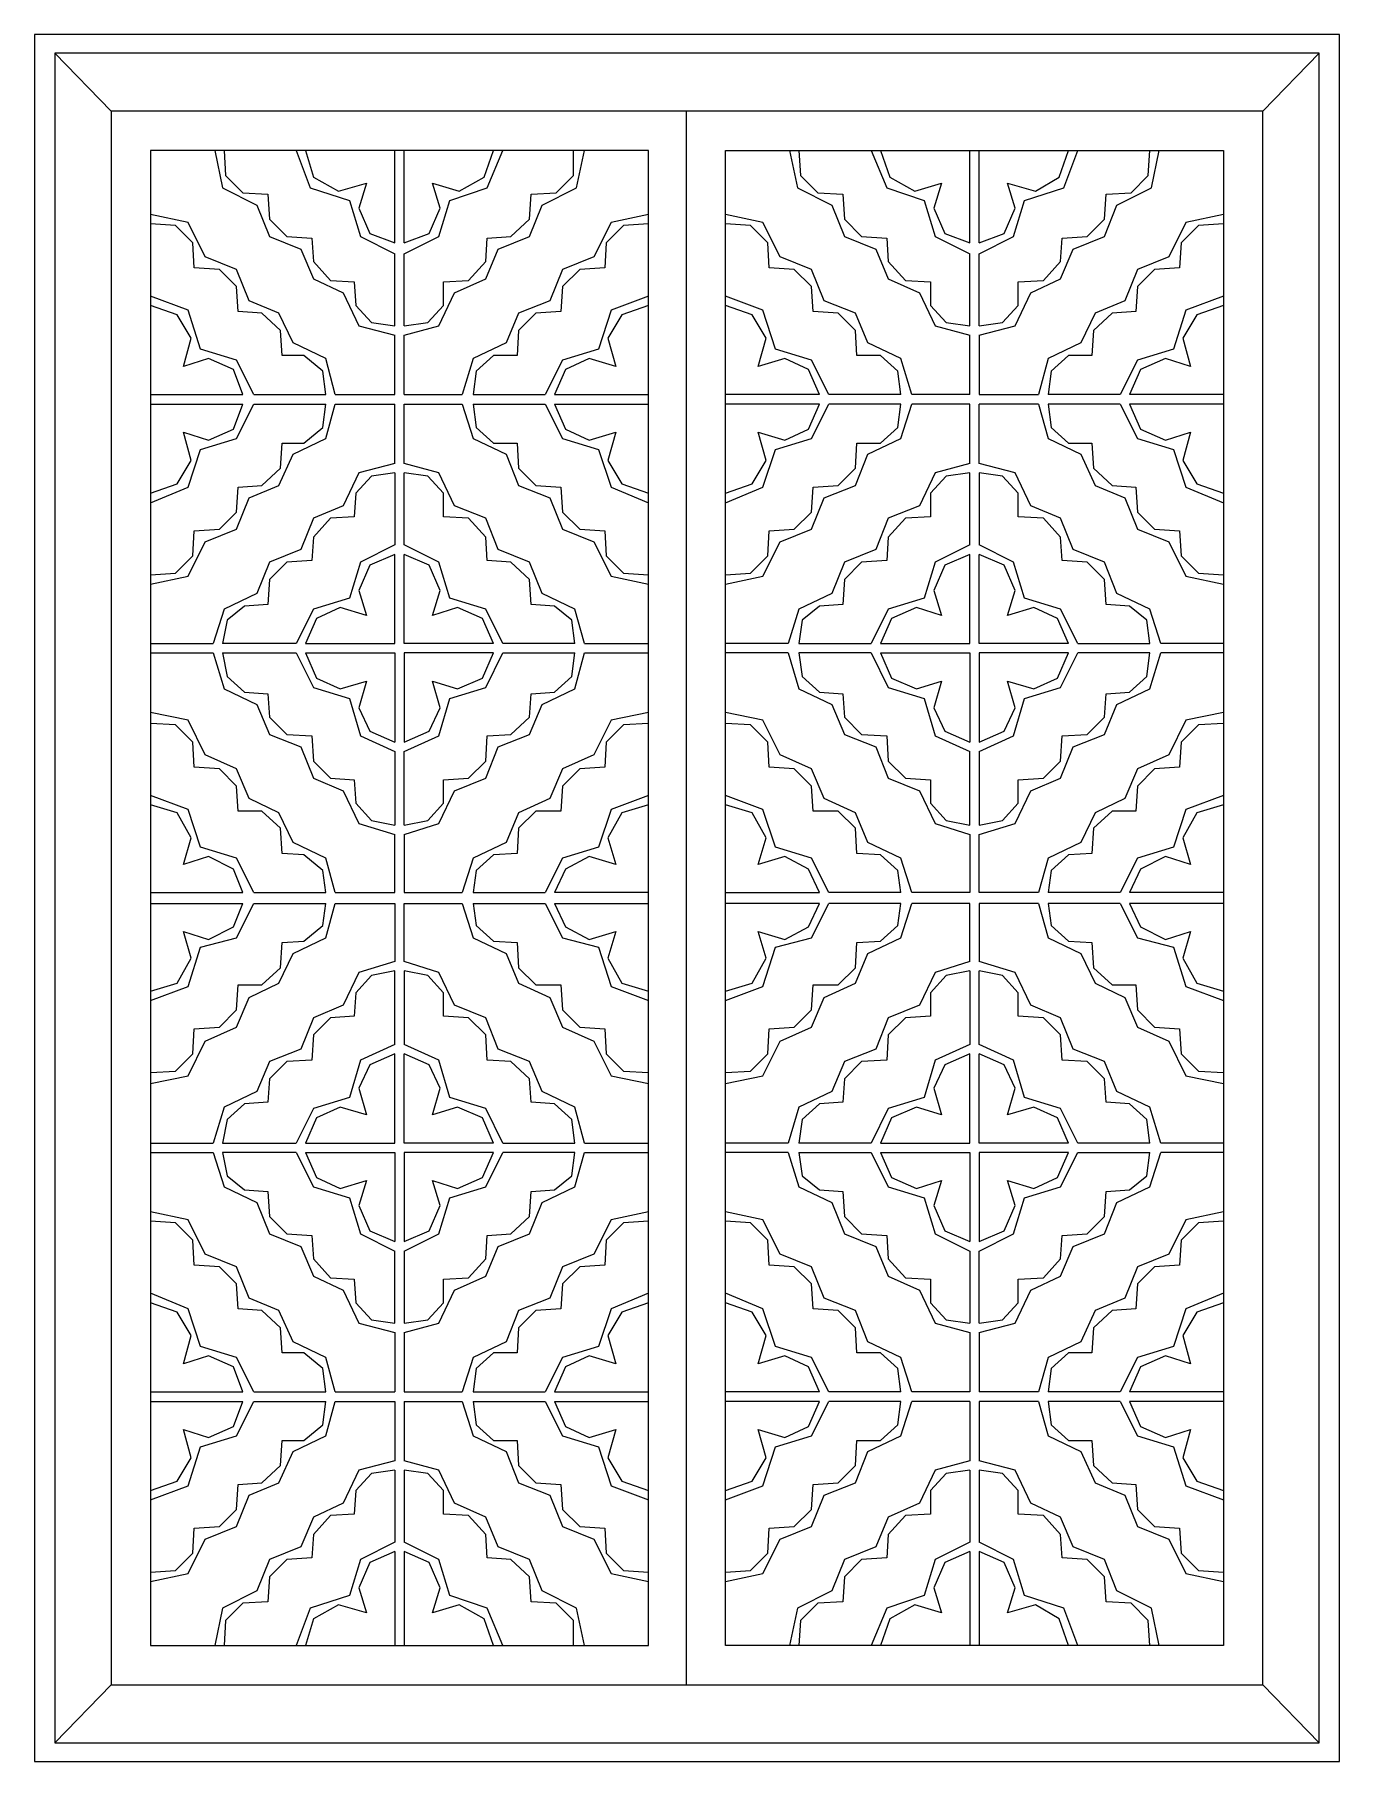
# Model space of a CAD drawing. Header units: centimetres. Extents: x -8.1 to 8.8, y -12.5 to 9.9.
import ezdxf

# ---------------------------------------------------------------- set-up
doc = ezdxf.new("R2010")
doc.units = ezdxf.units.CM
doc.header["$MEASUREMENT"] = 0
doc.layers.add('layer 1', color=7, linetype='Continuous')

msp = doc.modelspace()

# ---------------------------------------------------------------- linework, layer by layer
at = {"layer": 'layer 1', "color": 250, "lineweight": 0}
for points, knots in [([(-8.09356, 9.87273), (-8.09356, 9.87273), (8.82676, 9.87273), (8.82676, 9.87273), (8.82676, 9.87273), (8.82676, 9.87273), (8.82676, -12.53196), (8.82676, -12.53196), (8.82676, -12.53196), (8.82676, -12.53196), (-8.09356, -12.53196), (-8.09356, -12.53196), (-8.09356, -12.53196), (-8.09356, -12.53196), (-8.09356, 9.87273), (-8.09356, 9.87273)], [0, 0, 0, 0, 0.25, 0.25, 0.25, 0.25, 0.5, 0.5, 0.5, 0.5, 0.75, 0.75, 0.75, 0.75, 1, 1, 1, 1]), ([(-7.82967, 9.62893), (-7.82967, 9.62893), (8.56261, 9.62893), (8.56261, 9.62893), (8.56261, 9.62893), (8.56261, 9.62893), (8.56261, -12.28817), (8.56261, -12.28817), (8.56261, -12.28817), (8.56261, -12.28817), (-7.82967, -12.28817), (-7.82967, -12.28817), (-7.82967, -12.28817), (-7.82967, -12.28817), (-7.82967, 9.62893), (-7.82967, 9.62893)], [0, 0, 0, 0, 0.25, 0.25, 0.25, 0.25, 0.5, 0.5, 0.5, 0.5, 0.75, 0.75, 0.75, 0.75, 1, 1, 1, 1]), ([(-7.09828, 8.87744), (-7.09828, 8.87744), (7.83122, 8.87744), (7.83122, 8.87744), (7.83122, 8.87744), (7.83122, 8.87744), (7.83122, -11.53668), (7.83122, -11.53668), (7.83122, -11.53668), (7.83122, -11.53668), (-7.09828, -11.53668), (-7.09828, -11.53668), (-7.09828, -11.53668), (-7.09828, -11.53668), (-7.09828, 8.87744), (-7.09828, 8.87744)], [0, 0, 0, 0, 0.25, 0.25, 0.25, 0.25, 0.5, 0.5, 0.5, 0.5, 0.75, 0.75, 0.75, 0.75, 1, 1, 1, 1]), ([(-6.59059, -11.02873), (-6.59059, -11.02873), (-6.59059, 8.36949), (-6.59059, 8.36949), (-6.59059, 8.36949), (-6.59059, 8.36949), (-0.13104, 8.36949), (-0.13104, 8.36949), (-0.13104, 8.36949), (-0.13104, 8.36949), (-0.13104, -11.02873), (-0.13104, -11.02873), (-0.13104, -11.02873), (-0.13104, -11.02873), (-6.59059, -11.02873), (-6.59059, -11.02873)], [0, 0, 0, 0, 0.25, 0.25, 0.25, 0.25, 0.5, 0.5, 0.5, 0.5, 0.75, 0.75, 0.75, 0.75, 1, 1, 1, 1]), ([(-5.75766, 8.36949), (-5.75766, 8.36949), (-5.65613, 7.88216), (-5.65613, 7.88216), (-5.65613, 7.88216), (-5.65613, 7.88216), (-5.20925, 7.65873), (-5.20925, 7.65873)], [0, 0, 0, 0, 0.5, 0.5, 0.5, 0.5, 1, 1, 1, 1]), ([(-5.63577, 8.36949), (-5.63577, 8.36949), (-5.61567, 8.04452), (-5.61567, 8.04452), (-5.61567, 8.04452), (-5.61567, 8.04452), (-5.39223, 7.82108), (-5.39223, 7.82108), (-5.39223, 7.82108), (-5.39223, 7.82108), (-5.067, 7.80098), (-5.067, 7.80098)], [0, 0, 0, 0, 0.33333333, 0.33333333, 0.33333333, 0.33333333, 0.66666667, 0.66666667, 0.66666667, 0.66666667, 1, 1, 1, 1]), ([(-4.70156, 8.36949), (-4.70156, 8.36949), (-4.51858, 7.88216), (-4.51858, 7.88216), (-4.51858, 7.88216), (-4.51858, 7.88216), (-4.01089, 7.71954), (-4.01089, 7.71954)], [0, 0, 0, 0, 0.5, 0.5, 0.5, 0.5, 1, 1, 1, 1]), ([(-4.57966, 8.36949), (-4.57966, 8.36949), (-4.47813, 8.02442), (-4.47813, 8.02442), (-4.47813, 8.02442), (-4.47813, 8.02442), (-4.15315, 7.84144), (-4.15315, 7.84144), (-4.15315, 7.84144), (-4.15315, 7.84144), (-3.78746, 7.94298), (-3.78746, 7.94298)], [0, 0, 0, 0, 0.33333333, 0.33333333, 0.33333333, 0.33333333, 0.66666667, 0.66666667, 0.66666667, 0.66666667, 1, 1, 1, 1]), ([(-3.29987, 5.97278), (-3.29987, 5.97278), (-2.85299, 6.09467), (-2.85299, 6.09467), (-2.85299, 6.09467), (-2.85299, 6.09467), (-2.64992, 6.52119), (-2.64992, 6.52119), (-2.64992, 6.52119), (-2.64992, 6.52119), (-2.24377, 6.7039), (-2.24377, 6.7039), (-2.24377, 6.7039), (-2.24377, 6.7039), (-2.08115, 7.08996), (-2.08115, 7.08996), (-2.08115, 7.08996), (-2.08115, 7.08996), (-1.675, 7.25231), (-1.675, 7.25231), (-1.675, 7.25231), (-1.675, 7.25231), (-1.51238, 7.65873), (-1.51238, 7.65873), (-1.51238, 7.65873), (-1.51238, 7.65873), (-1.06551, 7.88216), (-1.06551, 7.88216), (-1.06551, 7.88216), (-1.06551, 7.88216), (-0.96397, 8.36949), (-0.96397, 8.36949)], [0, 0, 0, 0, 0.125, 0.125, 0.125, 0.125, 0.25, 0.25, 0.25, 0.25, 0.375, 0.375, 0.375, 0.375, 0.5, 0.5, 0.5, 0.5, 0.625, 0.625, 0.625, 0.625, 0.75, 0.75, 0.75, 0.75, 0.875, 0.875, 0.875, 0.875, 1, 1, 1, 1]), ([(-3.29987, 6.09467), (-3.29987, 6.09467), (-2.99525, 6.13513), (-2.99525, 6.13513), (-2.99525, 6.13513), (-2.99525, 6.13513), (-2.79218, 6.35857), (-2.79218, 6.35857), (-2.79218, 6.35857), (-2.79218, 6.35857), (-2.79218, 6.66344), (-2.79218, 6.66344), (-2.79218, 6.66344), (-2.79218, 6.66344), (-2.4672, 6.6838), (-2.4672, 6.6838), (-2.4672, 6.6838), (-2.4672, 6.6838), (-2.24377, 6.92734), (-2.24377, 6.92734), (-2.24377, 6.92734), (-2.24377, 6.92734), (-2.22341, 7.23221), (-2.22341, 7.23221), (-2.22341, 7.23221), (-2.22341, 7.23221), (-1.91879, 7.25231), (-1.91879, 7.25231), (-1.91879, 7.25231), (-1.91879, 7.25231), (-1.675, 7.47575), (-1.675, 7.47575), (-1.675, 7.47575), (-1.675, 7.47575), (-1.65464, 7.80098), (-1.65464, 7.80098), (-1.65464, 7.80098), (-1.65464, 7.80098), (-1.32966, 7.82108), (-1.32966, 7.82108), (-1.32966, 7.82108), (-1.32966, 7.82108), (-1.10622, 8.04452), (-1.10622, 8.04452), (-1.10622, 8.04452), (-1.10622, 8.04452), (-1.10622, 8.36949), (-1.10622, 8.36949)], [0, 0, 0, 0, 0.08333333, 0.08333333, 0.08333333, 0.08333333, 0.16666667, 0.16666667, 0.16666667, 0.16666667, 0.25, 0.25, 0.25, 0.25, 0.33333333, 0.33333333, 0.33333333, 0.33333333, 0.41666667, 0.41666667, 0.41666667, 0.41666667, 0.5, 0.5, 0.5, 0.5, 0.58333333, 0.58333333, 0.58333333, 0.58333333, 0.66666667, 0.66666667, 0.66666667, 0.66666667, 0.75, 0.75, 0.75, 0.75, 0.83333333, 0.83333333, 0.83333333, 0.83333333, 0.91666667, 0.91666667, 0.91666667, 0.91666667, 1, 1, 1, 1]), ([(-3.29987, 7.02888), (-3.29987, 7.02888), (-2.85299, 7.25231), (-2.85299, 7.25231), (-2.85299, 7.25231), (-2.85299, 7.25231), (-2.71074, 7.71954), (-2.71074, 7.71954), (-2.71074, 7.71954), (-2.71074, 7.71954), (-2.22341, 7.88216), (-2.22341, 7.88216), (-2.22341, 7.88216), (-2.22341, 7.88216), (-2.02033, 8.36949), (-2.02033, 8.36949)], [0, 0, 0, 0, 0.25, 0.25, 0.25, 0.25, 0.5, 0.5, 0.5, 0.5, 0.75, 0.75, 0.75, 0.75, 1, 1, 1, 1]), ([(-3.29987, 7.17113), (-3.29987, 7.17113), (-2.97489, 7.29303), (-2.97489, 7.29303), (-2.97489, 7.29303), (-2.97489, 7.29303), (-2.83263, 7.61801), (-2.83263, 7.61801), (-2.83263, 7.61801), (-2.83263, 7.61801), (-2.93417, 7.94298), (-2.93417, 7.94298), (-2.93417, 7.94298), (-2.93417, 7.94298), (-2.5891, 7.84144), (-2.5891, 7.84144), (-2.5891, 7.84144), (-2.5891, 7.84144), (-2.26386, 8.02442), (-2.26386, 8.02442), (-2.26386, 8.02442), (-2.26386, 8.02442), (-2.14223, 8.36949), (-2.14223, 8.36949)], [0, 0, 0, 0, 0.16666667, 0.16666667, 0.16666667, 0.16666667, 0.33333333, 0.33333333, 0.33333333, 0.33333333, 0.5, 0.5, 0.5, 0.5, 0.66666667, 0.66666667, 0.66666667, 0.66666667, 0.83333333, 0.83333333, 0.83333333, 0.83333333, 1, 1, 1, 1]), ([(7.32353, -11.02873), (7.32353, -11.02873), (7.32353, 8.36949), (7.32353, 8.36949), (7.32353, 8.36949), (7.32353, 8.36949), (0.86424, 8.36949), (0.86424, 8.36949), (0.86424, 8.36949), (0.86424, 8.36949), (0.86424, -11.02873), (0.86424, -11.02873), (0.86424, -11.02873), (0.86424, -11.02873), (7.32353, -11.02873), (7.32353, -11.02873)], [0, 0, 0, 0, 0.25, 0.25, 0.25, 0.25, 0.5, 0.5, 0.5, 0.5, 0.75, 0.75, 0.75, 0.75, 1, 1, 1, 1]), ([(1.69691, 8.36949), (1.69691, 8.36949), (1.79844, 7.88216), (1.79844, 7.88216), (1.79844, 7.88216), (1.79844, 7.88216), (2.24532, 7.65873), (2.24532, 7.65873)], [0, 0, 0, 0, 0.5, 0.5, 0.5, 0.5, 1, 1, 1, 1]), ([(1.8188, 8.36949), (1.8188, 8.36949), (1.83916, 8.04452), (1.83916, 8.04452), (1.83916, 8.04452), (1.83916, 8.04452), (2.0626, 7.82108), (2.0626, 7.82108), (2.0626, 7.82108), (2.0626, 7.82108), (2.38757, 7.80098), (2.38757, 7.80098)], [0, 0, 0, 0, 0.33333333, 0.33333333, 0.33333333, 0.33333333, 0.66666667, 0.66666667, 0.66666667, 0.66666667, 1, 1, 1, 1]), ([(2.75327, 8.36949), (2.75327, 8.36949), (2.95634, 7.88216), (2.95634, 7.88216), (2.95634, 7.88216), (2.95634, 7.88216), (3.44394, 7.71954), (3.44394, 7.71954)], [0, 0, 0, 0, 0.5, 0.5, 0.5, 0.5, 1, 1, 1, 1]), ([(2.87517, 8.36949), (2.87517, 8.36949), (2.99706, 8.02442), (2.99706, 8.02442), (2.99706, 8.02442), (2.99706, 8.02442), (3.32204, 7.84144), (3.32204, 7.84144), (3.32204, 7.84144), (3.32204, 7.84144), (3.66737, 7.94298), (3.66737, 7.94298)], [0, 0, 0, 0, 0.33333333, 0.33333333, 0.33333333, 0.33333333, 0.66666667, 0.66666667, 0.66666667, 0.66666667, 1, 1, 1, 1]), ([(4.1547, 6.09467), (4.1547, 6.09467), (4.45958, 6.13513), (4.45958, 6.13513), (4.45958, 6.13513), (4.45958, 6.13513), (4.66265, 6.35857), (4.66265, 6.35857), (4.66265, 6.35857), (4.66265, 6.35857), (4.66265, 6.66344), (4.66265, 6.66344), (4.66265, 6.66344), (4.66265, 6.66344), (4.98763, 6.6838), (4.98763, 6.6838), (4.98763, 6.6838), (4.98763, 6.6838), (5.21107, 6.92734), (5.21107, 6.92734), (5.21107, 6.92734), (5.21107, 6.92734), (5.23143, 7.23221), (5.23143, 7.23221), (5.23143, 7.23221), (5.23143, 7.23221), (5.5564, 7.25231), (5.5564, 7.25231), (5.5564, 7.25231), (5.5564, 7.25231), (5.77984, 7.47575), (5.77984, 7.47575), (5.77984, 7.47575), (5.77984, 7.47575), (5.8002, 7.80098), (5.8002, 7.80098), (5.8002, 7.80098), (5.8002, 7.80098), (6.12517, 7.82108), (6.12517, 7.82108), (6.12517, 7.82108), (6.12517, 7.82108), (6.34861, 8.04452), (6.34861, 8.04452), (6.34861, 8.04452), (6.34861, 8.04452), (6.3687, 8.36949), (6.3687, 8.36949)], [0, 0, 0, 0, 0.08333333, 0.08333333, 0.08333333, 0.08333333, 0.16666667, 0.16666667, 0.16666667, 0.16666667, 0.25, 0.25, 0.25, 0.25, 0.33333333, 0.33333333, 0.33333333, 0.33333333, 0.41666667, 0.41666667, 0.41666667, 0.41666667, 0.5, 0.5, 0.5, 0.5, 0.58333333, 0.58333333, 0.58333333, 0.58333333, 0.66666667, 0.66666667, 0.66666667, 0.66666667, 0.75, 0.75, 0.75, 0.75, 0.83333333, 0.83333333, 0.83333333, 0.83333333, 0.91666667, 0.91666667, 0.91666667, 0.91666667, 1, 1, 1, 1]), ([(4.1547, 5.97278), (4.1547, 5.97278), (4.62194, 6.09467), (4.62194, 6.09467), (4.62194, 6.09467), (4.62194, 6.09467), (4.82501, 6.52119), (4.82501, 6.52119), (4.82501, 6.52119), (4.82501, 6.52119), (5.21107, 6.7039), (5.21107, 6.7039), (5.21107, 6.7039), (5.21107, 6.7039), (5.37342, 7.08996), (5.37342, 7.08996), (5.37342, 7.08996), (5.37342, 7.08996), (5.77984, 7.25231), (5.77984, 7.25231), (5.77984, 7.25231), (5.77984, 7.25231), (5.94219, 7.65873), (5.94219, 7.65873), (5.94219, 7.65873), (5.94219, 7.65873), (6.38906, 7.88216), (6.38906, 7.88216), (6.38906, 7.88216), (6.38906, 7.88216), (6.4906, 8.36949), (6.4906, 8.36949)], [0, 0, 0, 0, 0.125, 0.125, 0.125, 0.125, 0.25, 0.25, 0.25, 0.25, 0.375, 0.375, 0.375, 0.375, 0.5, 0.5, 0.5, 0.5, 0.625, 0.625, 0.625, 0.625, 0.75, 0.75, 0.75, 0.75, 0.875, 0.875, 0.875, 0.875, 1, 1, 1, 1]), ([(4.1547, 7.02888), (4.1547, 7.02888), (4.60158, 7.25231), (4.60158, 7.25231), (4.60158, 7.25231), (4.60158, 7.25231), (4.74383, 7.71954), (4.74383, 7.71954), (4.74383, 7.71954), (4.74383, 7.71954), (5.25152, 7.88216), (5.25152, 7.88216), (5.25152, 7.88216), (5.25152, 7.88216), (5.4345, 8.36949), (5.4345, 8.36949)], [0, 0, 0, 0, 0.25, 0.25, 0.25, 0.25, 0.5, 0.5, 0.5, 0.5, 0.75, 0.75, 0.75, 0.75, 1, 1, 1, 1]), ([(4.1547, 7.17113), (4.1547, 7.17113), (4.47968, 7.29303), (4.47968, 7.29303), (4.47968, 7.29303), (4.47968, 7.29303), (4.62194, 7.61801), (4.62194, 7.61801), (4.62194, 7.61801), (4.62194, 7.61801), (4.5204, 7.94298), (4.5204, 7.94298), (4.5204, 7.94298), (4.5204, 7.94298), (4.88609, 7.84144), (4.88609, 7.84144), (4.88609, 7.84144), (4.88609, 7.84144), (5.19071, 8.02442), (5.19071, 8.02442), (5.19071, 8.02442), (5.19071, 8.02442), (5.3126, 8.36949), (5.3126, 8.36949)], [0, 0, 0, 0, 0.16666667, 0.16666667, 0.16666667, 0.16666667, 0.33333333, 0.33333333, 0.33333333, 0.33333333, 0.5, 0.5, 0.5, 0.5, 0.66666667, 0.66666667, 0.66666667, 0.66666667, 0.83333333, 0.83333333, 0.83333333, 0.83333333, 1, 1, 1, 1]), ([(-3.78746, 7.94298), (-3.78746, 7.94298), (-3.889, 7.61801), (-3.889, 7.61801), (-3.889, 7.61801), (-3.889, 7.61801), (-3.74674, 7.29303), (-3.74674, 7.29303), (-3.74674, 7.29303), (-3.74674, 7.29303), (-3.42176, 7.17113), (-3.42176, 7.17113)], [0, 0, 0, 0, 0.33333333, 0.33333333, 0.33333333, 0.33333333, 0.66666667, 0.66666667, 0.66666667, 0.66666667, 1, 1, 1, 1]), ([(3.66737, 7.94298), (3.66737, 7.94298), (3.56583, 7.61801), (3.56583, 7.61801), (3.56583, 7.61801), (3.56583, 7.61801), (3.70783, 7.29303), (3.70783, 7.29303), (3.70783, 7.29303), (3.70783, 7.29303), (4.03281, 7.17113), (4.03281, 7.17113)], [0, 0, 0, 0, 0.33333333, 0.33333333, 0.33333333, 0.33333333, 0.66666667, 0.66666667, 0.66666667, 0.66666667, 1, 1, 1, 1]), ([(-5.20925, 7.65873), (-5.20925, 7.65873), (-5.0469, 7.25231), (-5.0469, 7.25231), (-5.0469, 7.25231), (-5.0469, 7.25231), (-4.64048, 7.08996), (-4.64048, 7.08996)], [0, 0, 0, 0, 0.5, 0.5, 0.5, 0.5, 1, 1, 1, 1]), ([(-5.067, 7.80098), (-5.067, 7.80098), (-5.0469, 7.47575), (-5.0469, 7.47575), (-5.0469, 7.47575), (-5.0469, 7.47575), (-4.82346, 7.25231), (-4.82346, 7.25231), (-4.82346, 7.25231), (-4.82346, 7.25231), (-4.49822, 7.23221), (-4.49822, 7.23221)], [0, 0, 0, 0, 0.33333333, 0.33333333, 0.33333333, 0.33333333, 0.66666667, 0.66666667, 0.66666667, 0.66666667, 1, 1, 1, 1]), ([(-4.01089, 7.71954), (-4.01089, 7.71954), (-3.86864, 7.25231), (-3.86864, 7.25231), (-3.86864, 7.25231), (-3.86864, 7.25231), (-3.42176, 7.02888), (-3.42176, 7.02888)], [0, 0, 0, 0, 0.5, 0.5, 0.5, 0.5, 1, 1, 1, 1]), ([(2.24532, 7.65873), (2.24532, 7.65873), (2.40793, 7.25231), (2.40793, 7.25231), (2.40793, 7.25231), (2.40793, 7.25231), (2.81409, 7.08996), (2.81409, 7.08996)], [0, 0, 0, 0, 0.5, 0.5, 0.5, 0.5, 1, 1, 1, 1]), ([(2.38757, 7.80098), (2.38757, 7.80098), (2.40793, 7.47575), (2.40793, 7.47575), (2.40793, 7.47575), (2.40793, 7.47575), (2.63137, 7.25231), (2.63137, 7.25231), (2.63137, 7.25231), (2.63137, 7.25231), (2.95634, 7.23221), (2.95634, 7.23221)], [0, 0, 0, 0, 0.33333333, 0.33333333, 0.33333333, 0.33333333, 0.66666667, 0.66666667, 0.66666667, 0.66666667, 1, 1, 1, 1]), ([(3.44394, 7.71954), (3.44394, 7.71954), (3.58593, 7.25231), (3.58593, 7.25231), (3.58593, 7.25231), (3.58593, 7.25231), (4.03281, 7.02888), (4.03281, 7.02888)], [0, 0, 0, 0, 0.5, 0.5, 0.5, 0.5, 1, 1, 1, 1]), ([(-4.19361, 5.20093), (-4.19361, 5.20093), (-4.31551, 5.66816), (-4.31551, 5.66816), (-4.31551, 5.66816), (-4.31551, 5.66816), (-4.74202, 5.87124), (-4.74202, 5.87124), (-4.74202, 5.87124), (-4.74202, 5.87124), (-4.925, 6.25703), (-4.925, 6.25703), (-4.925, 6.25703), (-4.925, 6.25703), (-5.31079, 6.41965), (-5.31079, 6.41965), (-5.31079, 6.41965), (-5.31079, 6.41965), (-5.47341, 6.8258), (-5.47341, 6.8258), (-5.47341, 6.8258), (-5.47341, 6.8258), (-5.87956, 6.98842), (-5.87956, 6.98842), (-5.87956, 6.98842), (-5.87956, 6.98842), (-6.103, 7.43529), (-6.103, 7.43529), (-6.103, 7.43529), (-6.103, 7.43529), (-6.59059, 7.53683), (-6.59059, 7.53683)], [0, 0, 0, 0, 0.125, 0.125, 0.125, 0.125, 0.25, 0.25, 0.25, 0.25, 0.375, 0.375, 0.375, 0.375, 0.5, 0.5, 0.5, 0.5, 0.625, 0.625, 0.625, 0.625, 0.75, 0.75, 0.75, 0.75, 0.875, 0.875, 0.875, 0.875, 1, 1, 1, 1]), ([(-4.31551, 5.20093), (-4.31551, 5.20093), (-4.35623, 5.50554), (-4.35623, 5.50554), (-4.35623, 5.50554), (-4.35623, 5.50554), (-4.60002, 5.70862), (-4.60002, 5.70862), (-4.60002, 5.70862), (-4.60002, 5.70862), (-4.88428, 5.70862), (-4.88428, 5.70862), (-4.88428, 5.70862), (-4.88428, 5.70862), (-4.90464, 6.03359), (-4.90464, 6.03359), (-4.90464, 6.03359), (-4.90464, 6.03359), (-5.14843, 6.25703), (-5.14843, 6.25703), (-5.14843, 6.25703), (-5.14843, 6.25703), (-5.45305, 6.27739), (-5.45305, 6.27739), (-5.45305, 6.27739), (-5.45305, 6.27739), (-5.47341, 6.60236), (-5.47341, 6.60236), (-5.47341, 6.60236), (-5.47341, 6.60236), (-5.69684, 6.8258), (-5.69684, 6.8258), (-5.69684, 6.8258), (-5.69684, 6.8258), (-6.02182, 6.84616), (-6.02182, 6.84616), (-6.02182, 6.84616), (-6.02182, 6.84616), (-6.04218, 7.17113), (-6.04218, 7.17113), (-6.04218, 7.17113), (-6.04218, 7.17113), (-6.26561, 7.39457), (-6.26561, 7.39457), (-6.26561, 7.39457), (-6.26561, 7.39457), (-6.59059, 7.41493), (-6.59059, 7.41493)], [0, 0, 0, 0, 0.08333333, 0.08333333, 0.08333333, 0.08333333, 0.16666667, 0.16666667, 0.16666667, 0.16666667, 0.25, 0.25, 0.25, 0.25, 0.33333333, 0.33333333, 0.33333333, 0.33333333, 0.41666667, 0.41666667, 0.41666667, 0.41666667, 0.5, 0.5, 0.5, 0.5, 0.58333333, 0.58333333, 0.58333333, 0.58333333, 0.66666667, 0.66666667, 0.66666667, 0.66666667, 0.75, 0.75, 0.75, 0.75, 0.83333333, 0.83333333, 0.83333333, 0.83333333, 0.91666667, 0.91666667, 0.91666667, 0.91666667, 1, 1, 1, 1]), ([(-0.13104, 7.53683), (-0.13104, 7.53683), (-0.61863, 7.43529), (-0.61863, 7.43529), (-0.61863, 7.43529), (-0.61863, 7.43529), (-0.84207, 6.98842), (-0.84207, 6.98842)], [0, 0, 0, 0, 0.5, 0.5, 0.5, 0.5, 1, 1, 1, 1]), ([(-0.13104, 7.41493), (-0.13104, 7.41493), (-0.45628, 7.39457), (-0.45628, 7.39457), (-0.45628, 7.39457), (-0.45628, 7.39457), (-0.67971, 7.17113), (-0.67971, 7.17113), (-0.67971, 7.17113), (-0.67971, 7.17113), (-0.69981, 6.84616), (-0.69981, 6.84616)], [0, 0, 0, 0, 0.33333333, 0.33333333, 0.33333333, 0.33333333, 0.66666667, 0.66666667, 0.66666667, 0.66666667, 1, 1, 1, 1]), ([(3.28132, 5.20093), (3.28132, 5.20093), (3.13906, 5.66816), (3.13906, 5.66816), (3.13906, 5.66816), (3.13906, 5.66816), (2.71255, 5.87124), (2.71255, 5.87124), (2.71255, 5.87124), (2.71255, 5.87124), (2.55019, 6.25703), (2.55019, 6.25703), (2.55019, 6.25703), (2.55019, 6.25703), (2.14378, 6.41965), (2.14378, 6.41965), (2.14378, 6.41965), (2.14378, 6.41965), (1.98142, 6.8258), (1.98142, 6.8258), (1.98142, 6.8258), (1.98142, 6.8258), (1.57501, 6.98842), (1.57501, 6.98842), (1.57501, 6.98842), (1.57501, 6.98842), (1.35157, 7.43529), (1.35157, 7.43529), (1.35157, 7.43529), (1.35157, 7.43529), (0.86424, 7.53683), (0.86424, 7.53683)], [0, 0, 0, 0, 0.125, 0.125, 0.125, 0.125, 0.25, 0.25, 0.25, 0.25, 0.375, 0.375, 0.375, 0.375, 0.5, 0.5, 0.5, 0.5, 0.625, 0.625, 0.625, 0.625, 0.75, 0.75, 0.75, 0.75, 0.875, 0.875, 0.875, 0.875, 1, 1, 1, 1]), ([(3.13906, 5.20093), (3.13906, 5.20093), (3.0986, 5.50554), (3.0986, 5.50554), (3.0986, 5.50554), (3.0986, 5.50554), (2.87517, 5.70862), (2.87517, 5.70862), (2.87517, 5.70862), (2.87517, 5.70862), (2.57029, 5.70862), (2.57029, 5.70862), (2.57029, 5.70862), (2.57029, 5.70862), (2.55019, 6.03359), (2.55019, 6.03359), (2.55019, 6.03359), (2.55019, 6.03359), (2.32676, 6.25703), (2.32676, 6.25703), (2.32676, 6.25703), (2.32676, 6.25703), (2.00152, 6.27739), (2.00152, 6.27739), (2.00152, 6.27739), (2.00152, 6.27739), (1.98142, 6.60236), (1.98142, 6.60236), (1.98142, 6.60236), (1.98142, 6.60236), (1.75799, 6.8258), (1.75799, 6.8258), (1.75799, 6.8258), (1.75799, 6.8258), (1.43301, 6.84616), (1.43301, 6.84616), (1.43301, 6.84616), (1.43301, 6.84616), (1.41265, 7.17113), (1.41265, 7.17113), (1.41265, 7.17113), (1.41265, 7.17113), (1.18922, 7.39457), (1.18922, 7.39457), (1.18922, 7.39457), (1.18922, 7.39457), (0.86424, 7.41493), (0.86424, 7.41493)], [0, 0, 0, 0, 0.08333333, 0.08333333, 0.08333333, 0.08333333, 0.16666667, 0.16666667, 0.16666667, 0.16666667, 0.25, 0.25, 0.25, 0.25, 0.33333333, 0.33333333, 0.33333333, 0.33333333, 0.41666667, 0.41666667, 0.41666667, 0.41666667, 0.5, 0.5, 0.5, 0.5, 0.58333333, 0.58333333, 0.58333333, 0.58333333, 0.66666667, 0.66666667, 0.66666667, 0.66666667, 0.75, 0.75, 0.75, 0.75, 0.83333333, 0.83333333, 0.83333333, 0.83333333, 0.91666667, 0.91666667, 0.91666667, 0.91666667, 1, 1, 1, 1]), ([(7.32353, 7.53683), (7.32353, 7.53683), (6.83594, 7.43529), (6.83594, 7.43529), (6.83594, 7.43529), (6.83594, 7.43529), (6.6125, 6.98842), (6.6125, 6.98842)], [0, 0, 0, 0, 0.5, 0.5, 0.5, 0.5, 1, 1, 1, 1]), ([(7.32353, 7.41493), (7.32353, 7.41493), (6.99855, 7.39457), (6.99855, 7.39457), (6.99855, 7.39457), (6.99855, 7.39457), (6.77512, 7.17113), (6.77512, 7.17113), (6.77512, 7.17113), (6.77512, 7.17113), (6.75476, 6.84616), (6.75476, 6.84616)], [0, 0, 0, 0, 0.33333333, 0.33333333, 0.33333333, 0.33333333, 0.66666667, 0.66666667, 0.66666667, 0.66666667, 1, 1, 1, 1]), ([(-4.49822, 7.23221), (-4.49822, 7.23221), (-4.47813, 6.92734), (-4.47813, 6.92734), (-4.47813, 6.92734), (-4.47813, 6.92734), (-4.25469, 6.6838), (-4.25469, 6.6838), (-4.25469, 6.6838), (-4.25469, 6.6838), (-3.94981, 6.66344), (-3.94981, 6.66344)], [0, 0, 0, 0, 0.33333333, 0.33333333, 0.33333333, 0.33333333, 0.66666667, 0.66666667, 0.66666667, 0.66666667, 1, 1, 1, 1]), ([(2.95634, 7.23221), (2.95634, 7.23221), (2.9767, 6.92734), (2.9767, 6.92734), (2.9767, 6.92734), (2.9767, 6.92734), (3.20014, 6.6838), (3.20014, 6.6838), (3.20014, 6.6838), (3.20014, 6.6838), (3.52511, 6.66344), (3.52511, 6.66344)], [0, 0, 0, 0, 0.33333333, 0.33333333, 0.33333333, 0.33333333, 0.66666667, 0.66666667, 0.66666667, 0.66666667, 1, 1, 1, 1]), ([(-4.64048, 7.08996), (-4.64048, 7.08996), (-4.47813, 6.7039), (-4.47813, 6.7039), (-4.47813, 6.7039), (-4.47813, 6.7039), (-4.09207, 6.52119), (-4.09207, 6.52119)], [0, 0, 0, 0, 0.5, 0.5, 0.5, 0.5, 1, 1, 1, 1]), ([(-0.84207, 6.98842), (-0.84207, 6.98842), (-1.24848, 6.8258), (-1.24848, 6.8258), (-1.24848, 6.8258), (-1.24848, 6.8258), (-1.41084, 6.41965), (-1.41084, 6.41965)], [0, 0, 0, 0, 0.5, 0.5, 0.5, 0.5, 1, 1, 1, 1]), ([(2.81409, 7.08996), (2.81409, 7.08996), (2.9767, 6.7039), (2.9767, 6.7039), (2.9767, 6.7039), (2.9767, 6.7039), (3.38286, 6.52119), (3.38286, 6.52119)], [0, 0, 0, 0, 0.5, 0.5, 0.5, 0.5, 1, 1, 1, 1]), ([(6.6125, 6.98842), (6.6125, 6.98842), (6.20635, 6.8258), (6.20635, 6.8258), (6.20635, 6.8258), (6.20635, 6.8258), (6.04373, 6.41965), (6.04373, 6.41965)], [0, 0, 0, 0, 0.5, 0.5, 0.5, 0.5, 1, 1, 1, 1]), ([(-0.69981, 6.84616), (-0.69981, 6.84616), (-1.02479, 6.8258), (-1.02479, 6.8258), (-1.02479, 6.8258), (-1.02479, 6.8258), (-1.24848, 6.60236), (-1.24848, 6.60236), (-1.24848, 6.60236), (-1.24848, 6.60236), (-1.26858, 6.27739), (-1.26858, 6.27739)], [0, 0, 0, 0, 0.33333333, 0.33333333, 0.33333333, 0.33333333, 0.66666667, 0.66666667, 0.66666667, 0.66666667, 1, 1, 1, 1]), ([(6.75476, 6.84616), (6.75476, 6.84616), (6.42978, 6.8258), (6.42978, 6.8258), (6.42978, 6.8258), (6.42978, 6.8258), (6.20635, 6.60236), (6.20635, 6.60236), (6.20635, 6.60236), (6.20635, 6.60236), (6.18599, 6.27739), (6.18599, 6.27739)], [0, 0, 0, 0, 0.33333333, 0.33333333, 0.33333333, 0.33333333, 0.66666667, 0.66666667, 0.66666667, 0.66666667, 1, 1, 1, 1]), ([(-4.09207, 6.52119), (-4.09207, 6.52119), (-3.889, 6.09467), (-3.889, 6.09467), (-3.889, 6.09467), (-3.889, 6.09467), (-3.42176, 5.97278), (-3.42176, 5.97278)], [0, 0, 0, 0, 0.5, 0.5, 0.5, 0.5, 1, 1, 1, 1]), ([(-3.94981, 6.66344), (-3.94981, 6.66344), (-3.92972, 6.35857), (-3.92972, 6.35857), (-3.92972, 6.35857), (-3.92972, 6.35857), (-3.72638, 6.13513), (-3.72638, 6.13513), (-3.72638, 6.13513), (-3.72638, 6.13513), (-3.42176, 6.09467), (-3.42176, 6.09467)], [0, 0, 0, 0, 0.33333333, 0.33333333, 0.33333333, 0.33333333, 0.66666667, 0.66666667, 0.66666667, 0.66666667, 1, 1, 1, 1]), ([(3.38286, 6.52119), (3.38286, 6.52119), (3.58593, 6.09467), (3.58593, 6.09467), (3.58593, 6.09467), (3.58593, 6.09467), (4.03281, 5.97278), (4.03281, 5.97278)], [0, 0, 0, 0, 0.5, 0.5, 0.5, 0.5, 1, 1, 1, 1]), ([(3.52511, 6.66344), (3.52511, 6.66344), (3.52511, 6.35857), (3.52511, 6.35857), (3.52511, 6.35857), (3.52511, 6.35857), (3.72819, 6.13513), (3.72819, 6.13513), (3.72819, 6.13513), (3.72819, 6.13513), (4.03281, 6.09467), (4.03281, 6.09467)], [0, 0, 0, 0, 0.33333333, 0.33333333, 0.33333333, 0.33333333, 0.66666667, 0.66666667, 0.66666667, 0.66666667, 1, 1, 1, 1]), ([(-5.24997, 5.20093), (-5.24997, 5.20093), (-5.47341, 5.6478), (-5.47341, 5.6478), (-5.47341, 5.6478), (-5.47341, 5.6478), (-5.94064, 5.79006), (-5.94064, 5.79006), (-5.94064, 5.79006), (-5.94064, 5.79006), (-6.103, 6.29775), (-6.103, 6.29775), (-6.103, 6.29775), (-6.103, 6.29775), (-6.59059, 6.48047), (-6.59059, 6.48047)], [0, 0, 0, 0, 0.25, 0.25, 0.25, 0.25, 0.5, 0.5, 0.5, 0.5, 0.75, 0.75, 0.75, 0.75, 1, 1, 1, 1]), ([(-5.39223, 5.20093), (-5.39223, 5.20093), (-5.51387, 5.5259), (-5.51387, 5.5259), (-5.51387, 5.5259), (-5.51387, 5.5259), (-5.8391, 5.66816), (-5.8391, 5.66816), (-5.8391, 5.66816), (-5.8391, 5.66816), (-6.16408, 5.56662), (-6.16408, 5.56662), (-6.16408, 5.56662), (-6.16408, 5.56662), (-6.06254, 5.93206), (-6.06254, 5.93206), (-6.06254, 5.93206), (-6.06254, 5.93206), (-6.24526, 6.23693), (-6.24526, 6.23693), (-6.24526, 6.23693), (-6.24526, 6.23693), (-6.59059, 6.35857), (-6.59059, 6.35857)], [0, 0, 0, 0, 0.16666667, 0.16666667, 0.16666667, 0.16666667, 0.33333333, 0.33333333, 0.33333333, 0.33333333, 0.5, 0.5, 0.5, 0.5, 0.66666667, 0.66666667, 0.66666667, 0.66666667, 0.83333333, 0.83333333, 0.83333333, 0.83333333, 1, 1, 1, 1]), ([(-1.41084, 6.41965), (-1.41084, 6.41965), (-1.81699, 6.25703), (-1.81699, 6.25703), (-1.81699, 6.25703), (-1.81699, 6.25703), (-1.97961, 5.87124), (-1.97961, 5.87124)], [0, 0, 0, 0, 0.5, 0.5, 0.5, 0.5, 1, 1, 1, 1]), ([(-1.26858, 6.27739), (-1.26858, 6.27739), (-1.59356, 6.25703), (-1.59356, 6.25703), (-1.59356, 6.25703), (-1.59356, 6.25703), (-1.81699, 6.03359), (-1.81699, 6.03359), (-1.81699, 6.03359), (-1.81699, 6.03359), (-1.83735, 5.70862), (-1.83735, 5.70862)], [0, 0, 0, 0, 0.33333333, 0.33333333, 0.33333333, 0.33333333, 0.66666667, 0.66666667, 0.66666667, 0.66666667, 1, 1, 1, 1]), ([(-0.13104, 6.48047), (-0.13104, 6.48047), (-0.61863, 6.29775), (-0.61863, 6.29775), (-0.61863, 6.29775), (-0.61863, 6.29775), (-0.78125, 5.79006), (-0.78125, 5.79006)], [0, 0, 0, 0, 0.5, 0.5, 0.5, 0.5, 1, 1, 1, 1]), ([(-0.13104, 6.35857), (-0.13104, 6.35857), (-0.47638, 6.23693), (-0.47638, 6.23693), (-0.47638, 6.23693), (-0.47638, 6.23693), (-0.65935, 5.93206), (-0.65935, 5.93206), (-0.65935, 5.93206), (-0.65935, 5.93206), (-0.55781, 5.56662), (-0.55781, 5.56662)], [0, 0, 0, 0, 0.33333333, 0.33333333, 0.33333333, 0.33333333, 0.66666667, 0.66666667, 0.66666667, 0.66666667, 1, 1, 1, 1]), ([(2.20486, 5.20093), (2.20486, 5.20093), (1.98142, 5.6478), (1.98142, 5.6478), (1.98142, 5.6478), (1.98142, 5.6478), (1.51419, 5.79006), (1.51419, 5.79006), (1.51419, 5.79006), (1.51419, 5.79006), (1.35157, 6.29775), (1.35157, 6.29775), (1.35157, 6.29775), (1.35157, 6.29775), (0.86424, 6.48047), (0.86424, 6.48047)], [0, 0, 0, 0, 0.25, 0.25, 0.25, 0.25, 0.5, 0.5, 0.5, 0.5, 0.75, 0.75, 0.75, 0.75, 1, 1, 1, 1]), ([(2.08296, 5.20093), (2.08296, 5.20093), (1.9407, 5.5259), (1.9407, 5.5259), (1.9407, 5.5259), (1.9407, 5.5259), (1.63609, 5.66816), (1.63609, 5.66816), (1.63609, 5.66816), (1.63609, 5.66816), (1.29075, 5.56662), (1.29075, 5.56662), (1.29075, 5.56662), (1.29075, 5.56662), (1.39229, 5.93206), (1.39229, 5.93206), (1.39229, 5.93206), (1.39229, 5.93206), (1.20958, 6.23693), (1.20958, 6.23693), (1.20958, 6.23693), (1.20958, 6.23693), (0.86424, 6.35857), (0.86424, 6.35857)], [0, 0, 0, 0, 0.16666667, 0.16666667, 0.16666667, 0.16666667, 0.33333333, 0.33333333, 0.33333333, 0.33333333, 0.5, 0.5, 0.5, 0.5, 0.66666667, 0.66666667, 0.66666667, 0.66666667, 0.83333333, 0.83333333, 0.83333333, 0.83333333, 1, 1, 1, 1]), ([(6.04373, 6.41965), (6.04373, 6.41965), (5.65794, 6.25703), (5.65794, 6.25703), (5.65794, 6.25703), (5.65794, 6.25703), (5.47496, 5.87124), (5.47496, 5.87124)], [0, 0, 0, 0, 0.5, 0.5, 0.5, 0.5, 1, 1, 1, 1]), ([(6.18599, 6.27739), (6.18599, 6.27739), (5.88137, 6.25703), (5.88137, 6.25703), (5.88137, 6.25703), (5.88137, 6.25703), (5.63758, 6.03359), (5.63758, 6.03359), (5.63758, 6.03359), (5.63758, 6.03359), (5.61722, 5.70862), (5.61722, 5.70862)], [0, 0, 0, 0, 0.33333333, 0.33333333, 0.33333333, 0.33333333, 0.66666667, 0.66666667, 0.66666667, 0.66666667, 1, 1, 1, 1]), ([(7.32353, 6.48047), (7.32353, 6.48047), (6.83594, 6.29775), (6.83594, 6.29775), (6.83594, 6.29775), (6.83594, 6.29775), (6.67358, 5.79006), (6.67358, 5.79006)], [0, 0, 0, 0, 0.5, 0.5, 0.5, 0.5, 1, 1, 1, 1]), ([(7.32353, 6.35857), (7.32353, 6.35857), (6.97819, 6.23693), (6.97819, 6.23693), (6.97819, 6.23693), (6.97819, 6.23693), (6.79548, 5.93206), (6.79548, 5.93206), (6.79548, 5.93206), (6.79548, 5.93206), (6.89702, 5.56662), (6.89702, 5.56662)], [0, 0, 0, 0, 0.33333333, 0.33333333, 0.33333333, 0.33333333, 0.66666667, 0.66666667, 0.66666667, 0.66666667, 1, 1, 1, 1]), ([(-1.97961, 5.87124), (-1.97961, 5.87124), (-2.40612, 5.66816), (-2.40612, 5.66816), (-2.40612, 5.66816), (-2.40612, 5.66816), (-2.54838, 5.20093), (-2.54838, 5.20093)], [0, 0, 0, 0, 0.5, 0.5, 0.5, 0.5, 1, 1, 1, 1]), ([(4.1547, 5.97278), (4.1547, 5.97278), (4.1547, 5.20093), (4.1547, 5.20093), (4.1547, 5.20093), (4.1547, 5.20093), (4.92655, 5.20093), (4.92655, 5.20093)], [0, 0, 0, 0, 0.5, 0.5, 0.5, 0.5, 1, 1, 1, 1]), ([(5.47496, 5.87124), (5.47496, 5.87124), (5.04845, 5.66816), (5.04845, 5.66816), (5.04845, 5.66816), (5.04845, 5.66816), (4.92655, 5.20093), (4.92655, 5.20093)], [0, 0, 0, 0, 0.5, 0.5, 0.5, 0.5, 1, 1, 1, 1]), ([(-1.83735, 5.70862), (-1.83735, 5.70862), (-2.14223, 5.70862), (-2.14223, 5.70862), (-2.14223, 5.70862), (-2.14223, 5.70862), (-2.36566, 5.50554), (-2.36566, 5.50554), (-2.36566, 5.50554), (-2.36566, 5.50554), (-2.40612, 5.20093), (-2.40612, 5.20093)], [0, 0, 0, 0, 0.33333333, 0.33333333, 0.33333333, 0.33333333, 0.66666667, 0.66666667, 0.66666667, 0.66666667, 1, 1, 1, 1]), ([(-0.78125, 5.79006), (-0.78125, 5.79006), (-1.24848, 5.6478), (-1.24848, 5.6478), (-1.24848, 5.6478), (-1.24848, 5.6478), (-1.47192, 5.20093), (-1.47192, 5.20093)], [0, 0, 0, 0, 0.5, 0.5, 0.5, 0.5, 1, 1, 1, 1]), ([(-0.55781, 5.56662), (-0.55781, 5.56662), (-0.90315, 5.66816), (-0.90315, 5.66816), (-0.90315, 5.66816), (-0.90315, 5.66816), (-1.20776, 5.5259), (-1.20776, 5.5259), (-1.20776, 5.5259), (-1.20776, 5.5259), (-1.35002, 5.20093), (-1.35002, 5.20093)], [0, 0, 0, 0, 0.33333333, 0.33333333, 0.33333333, 0.33333333, 0.66666667, 0.66666667, 0.66666667, 0.66666667, 1, 1, 1, 1]), ([(5.61722, 5.70862), (5.61722, 5.70862), (5.3126, 5.70862), (5.3126, 5.70862), (5.3126, 5.70862), (5.3126, 5.70862), (5.08917, 5.50554), (5.08917, 5.50554), (5.08917, 5.50554), (5.08917, 5.50554), (5.04845, 5.20093), (5.04845, 5.20093)], [0, 0, 0, 0, 0.33333333, 0.33333333, 0.33333333, 0.33333333, 0.66666667, 0.66666667, 0.66666667, 0.66666667, 1, 1, 1, 1]), ([(6.67358, 5.79006), (6.67358, 5.79006), (6.20635, 5.6478), (6.20635, 5.6478), (6.20635, 5.6478), (6.20635, 5.6478), (5.98291, 5.20093), (5.98291, 5.20093)], [0, 0, 0, 0, 0.5, 0.5, 0.5, 0.5, 1, 1, 1, 1]), ([(6.89702, 5.56662), (6.89702, 5.56662), (6.57204, 5.66816), (6.57204, 5.66816), (6.57204, 5.66816), (6.57204, 5.66816), (6.24707, 5.5259), (6.24707, 5.5259), (6.24707, 5.5259), (6.24707, 5.5259), (6.10481, 5.20093), (6.10481, 5.20093)], [0, 0, 0, 0, 0.33333333, 0.33333333, 0.33333333, 0.33333333, 0.66666667, 0.66666667, 0.66666667, 0.66666667, 1, 1, 1, 1]), ([(-6.16408, 4.71334), (-6.16408, 4.71334), (-5.8391, 4.6118), (-5.8391, 4.6118), (-5.8391, 4.6118), (-5.8391, 4.6118), (-5.51387, 4.75406), (-5.51387, 4.75406), (-5.51387, 4.75406), (-5.51387, 4.75406), (-5.39223, 5.07903), (-5.39223, 5.07903)], [0, 0, 0, 0, 0.33333333, 0.33333333, 0.33333333, 0.33333333, 0.66666667, 0.66666667, 0.66666667, 0.66666667, 1, 1, 1, 1]), ([(-5.94064, 4.4899), (-5.94064, 4.4899), (-5.47341, 4.63216), (-5.47341, 4.63216), (-5.47341, 4.63216), (-5.47341, 4.63216), (-5.24997, 5.07903), (-5.24997, 5.07903)], [0, 0, 0, 0, 0.5, 0.5, 0.5, 0.5, 1, 1, 1, 1]), ([(-4.88428, 4.57108), (-4.88428, 4.57108), (-4.60002, 4.57108), (-4.60002, 4.57108), (-4.60002, 4.57108), (-4.60002, 4.57108), (-4.35623, 4.77442), (-4.35623, 4.77442), (-4.35623, 4.77442), (-4.35623, 4.77442), (-4.31551, 5.07903), (-4.31551, 5.07903)], [0, 0, 0, 0, 0.33333333, 0.33333333, 0.33333333, 0.33333333, 0.66666667, 0.66666667, 0.66666667, 0.66666667, 1, 1, 1, 1]), ([(-4.74202, 4.42908), (-4.74202, 4.42908), (-4.31551, 4.63216), (-4.31551, 4.63216), (-4.31551, 4.63216), (-4.31551, 4.63216), (-4.19361, 5.07903), (-4.19361, 5.07903)], [0, 0, 0, 0, 0.5, 0.5, 0.5, 0.5, 1, 1, 1, 1]), ([(-2.54838, 5.07903), (-2.54838, 5.07903), (-2.40612, 4.63216), (-2.40612, 4.63216), (-2.40612, 4.63216), (-2.40612, 4.63216), (-1.97961, 4.42908), (-1.97961, 4.42908), (-1.97961, 4.42908), (-1.97961, 4.42908), (-1.81699, 4.02267), (-1.81699, 4.02267), (-1.81699, 4.02267), (-1.81699, 4.02267), (-1.41084, 3.86031), (-1.41084, 3.86031), (-1.41084, 3.86031), (-1.41084, 3.86031), (-1.24848, 3.4539), (-1.24848, 3.4539), (-1.24848, 3.4539), (-1.24848, 3.4539), (-0.84207, 3.29154), (-0.84207, 3.29154), (-0.84207, 3.29154), (-0.84207, 3.29154), (-0.61863, 2.84467), (-0.61863, 2.84467), (-0.61863, 2.84467), (-0.61863, 2.84467), (-0.13104, 2.74313), (-0.13104, 2.74313)], [0, 0, 0, 0, 0.125, 0.125, 0.125, 0.125, 0.25, 0.25, 0.25, 0.25, 0.375, 0.375, 0.375, 0.375, 0.5, 0.5, 0.5, 0.5, 0.625, 0.625, 0.625, 0.625, 0.75, 0.75, 0.75, 0.75, 0.875, 0.875, 0.875, 0.875, 1, 1, 1, 1]), ([(-2.40612, 5.07903), (-2.40612, 5.07903), (-2.36566, 4.77442), (-2.36566, 4.77442), (-2.36566, 4.77442), (-2.36566, 4.77442), (-2.14223, 4.57108), (-2.14223, 4.57108), (-2.14223, 4.57108), (-2.14223, 4.57108), (-1.83735, 4.57108), (-1.83735, 4.57108), (-1.83735, 4.57108), (-1.83735, 4.57108), (-1.81699, 4.24611), (-1.81699, 4.24611), (-1.81699, 4.24611), (-1.81699, 4.24611), (-1.59356, 4.02267), (-1.59356, 4.02267), (-1.59356, 4.02267), (-1.59356, 4.02267), (-1.26858, 4.00231), (-1.26858, 4.00231), (-1.26858, 4.00231), (-1.26858, 4.00231), (-1.24848, 3.67734), (-1.24848, 3.67734), (-1.24848, 3.67734), (-1.24848, 3.67734), (-1.02479, 3.4539), (-1.02479, 3.4539), (-1.02479, 3.4539), (-1.02479, 3.4539), (-0.69981, 3.4338), (-0.69981, 3.4338), (-0.69981, 3.4338), (-0.69981, 3.4338), (-0.67971, 3.10857), (-0.67971, 3.10857), (-0.67971, 3.10857), (-0.67971, 3.10857), (-0.45628, 2.88513), (-0.45628, 2.88513), (-0.45628, 2.88513), (-0.45628, 2.88513), (-0.13104, 2.86503), (-0.13104, 2.86503)], [0, 0, 0, 0, 0.08333333, 0.08333333, 0.08333333, 0.08333333, 0.16666667, 0.16666667, 0.16666667, 0.16666667, 0.25, 0.25, 0.25, 0.25, 0.33333333, 0.33333333, 0.33333333, 0.33333333, 0.41666667, 0.41666667, 0.41666667, 0.41666667, 0.5, 0.5, 0.5, 0.5, 0.58333333, 0.58333333, 0.58333333, 0.58333333, 0.66666667, 0.66666667, 0.66666667, 0.66666667, 0.75, 0.75, 0.75, 0.75, 0.83333333, 0.83333333, 0.83333333, 0.83333333, 0.91666667, 0.91666667, 0.91666667, 0.91666667, 1, 1, 1, 1]), ([(-1.47192, 5.07903), (-1.47192, 5.07903), (-1.24848, 4.63216), (-1.24848, 4.63216), (-1.24848, 4.63216), (-1.24848, 4.63216), (-0.78125, 4.4899), (-0.78125, 4.4899), (-0.78125, 4.4899), (-0.78125, 4.4899), (-0.61863, 4.00231), (-0.61863, 4.00231), (-0.61863, 4.00231), (-0.61863, 4.00231), (-0.13104, 3.79923), (-0.13104, 3.79923)], [0, 0, 0, 0, 0.25, 0.25, 0.25, 0.25, 0.5, 0.5, 0.5, 0.5, 0.75, 0.75, 0.75, 0.75, 1, 1, 1, 1]), ([(-1.35002, 5.07903), (-1.35002, 5.07903), (-1.20776, 4.75406), (-1.20776, 4.75406), (-1.20776, 4.75406), (-1.20776, 4.75406), (-0.90315, 4.6118), (-0.90315, 4.6118), (-0.90315, 4.6118), (-0.90315, 4.6118), (-0.55781, 4.71334), (-0.55781, 4.71334), (-0.55781, 4.71334), (-0.55781, 4.71334), (-0.65935, 4.34764), (-0.65935, 4.34764), (-0.65935, 4.34764), (-0.65935, 4.34764), (-0.47638, 4.04303), (-0.47638, 4.04303), (-0.47638, 4.04303), (-0.47638, 4.04303), (-0.13104, 3.92113), (-0.13104, 3.92113)], [0, 0, 0, 0, 0.16666667, 0.16666667, 0.16666667, 0.16666667, 0.33333333, 0.33333333, 0.33333333, 0.33333333, 0.5, 0.5, 0.5, 0.5, 0.66666667, 0.66666667, 0.66666667, 0.66666667, 0.83333333, 0.83333333, 0.83333333, 0.83333333, 1, 1, 1, 1]), ([(1.29075, 4.71334), (1.29075, 4.71334), (1.63609, 4.6118), (1.63609, 4.6118), (1.63609, 4.6118), (1.63609, 4.6118), (1.9407, 4.75406), (1.9407, 4.75406), (1.9407, 4.75406), (1.9407, 4.75406), (2.08296, 5.07903), (2.08296, 5.07903)], [0, 0, 0, 0, 0.33333333, 0.33333333, 0.33333333, 0.33333333, 0.66666667, 0.66666667, 0.66666667, 0.66666667, 1, 1, 1, 1]), ([(1.51419, 4.4899), (1.51419, 4.4899), (1.98142, 4.63216), (1.98142, 4.63216), (1.98142, 4.63216), (1.98142, 4.63216), (2.20486, 5.07903), (2.20486, 5.07903)], [0, 0, 0, 0, 0.5, 0.5, 0.5, 0.5, 1, 1, 1, 1]), ([(2.57029, 4.57108), (2.57029, 4.57108), (2.87517, 4.57108), (2.87517, 4.57108), (2.87517, 4.57108), (2.87517, 4.57108), (3.0986, 4.77442), (3.0986, 4.77442), (3.0986, 4.77442), (3.0986, 4.77442), (3.13906, 5.07903), (3.13906, 5.07903)], [0, 0, 0, 0, 0.33333333, 0.33333333, 0.33333333, 0.33333333, 0.66666667, 0.66666667, 0.66666667, 0.66666667, 1, 1, 1, 1]), ([(2.71255, 4.42908), (2.71255, 4.42908), (3.13906, 4.63216), (3.13906, 4.63216), (3.13906, 4.63216), (3.13906, 4.63216), (3.28132, 5.07903), (3.28132, 5.07903)], [0, 0, 0, 0, 0.5, 0.5, 0.5, 0.5, 1, 1, 1, 1]), ([(4.92655, 5.07903), (4.92655, 5.07903), (5.04845, 4.63216), (5.04845, 4.63216), (5.04845, 4.63216), (5.04845, 4.63216), (5.47496, 4.42908), (5.47496, 4.42908), (5.47496, 4.42908), (5.47496, 4.42908), (5.65794, 4.02267), (5.65794, 4.02267), (5.65794, 4.02267), (5.65794, 4.02267), (6.04373, 3.86031), (6.04373, 3.86031), (6.04373, 3.86031), (6.04373, 3.86031), (6.20635, 3.4539), (6.20635, 3.4539), (6.20635, 3.4539), (6.20635, 3.4539), (6.6125, 3.29154), (6.6125, 3.29154), (6.6125, 3.29154), (6.6125, 3.29154), (6.83594, 2.84467), (6.83594, 2.84467), (6.83594, 2.84467), (6.83594, 2.84467), (7.32353, 2.74313), (7.32353, 2.74313)], [0, 0, 0, 0, 0.125, 0.125, 0.125, 0.125, 0.25, 0.25, 0.25, 0.25, 0.375, 0.375, 0.375, 0.375, 0.5, 0.5, 0.5, 0.5, 0.625, 0.625, 0.625, 0.625, 0.75, 0.75, 0.75, 0.75, 0.875, 0.875, 0.875, 0.875, 1, 1, 1, 1]), ([(5.04845, 5.07903), (5.04845, 5.07903), (5.08917, 4.77442), (5.08917, 4.77442), (5.08917, 4.77442), (5.08917, 4.77442), (5.3126, 4.57108), (5.3126, 4.57108), (5.3126, 4.57108), (5.3126, 4.57108), (5.61722, 4.57108), (5.61722, 4.57108), (5.61722, 4.57108), (5.61722, 4.57108), (5.63758, 4.24611), (5.63758, 4.24611), (5.63758, 4.24611), (5.63758, 4.24611), (5.88137, 4.02267), (5.88137, 4.02267), (5.88137, 4.02267), (5.88137, 4.02267), (6.18599, 4.00231), (6.18599, 4.00231), (6.18599, 4.00231), (6.18599, 4.00231), (6.20635, 3.67734), (6.20635, 3.67734), (6.20635, 3.67734), (6.20635, 3.67734), (6.42978, 3.4539), (6.42978, 3.4539), (6.42978, 3.4539), (6.42978, 3.4539), (6.75476, 3.4338), (6.75476, 3.4338), (6.75476, 3.4338), (6.75476, 3.4338), (6.77512, 3.10857), (6.77512, 3.10857), (6.77512, 3.10857), (6.77512, 3.10857), (6.99855, 2.88513), (6.99855, 2.88513), (6.99855, 2.88513), (6.99855, 2.88513), (7.32353, 2.86503), (7.32353, 2.86503)], [0, 0, 0, 0, 0.08333333, 0.08333333, 0.08333333, 0.08333333, 0.16666667, 0.16666667, 0.16666667, 0.16666667, 0.25, 0.25, 0.25, 0.25, 0.33333333, 0.33333333, 0.33333333, 0.33333333, 0.41666667, 0.41666667, 0.41666667, 0.41666667, 0.5, 0.5, 0.5, 0.5, 0.58333333, 0.58333333, 0.58333333, 0.58333333, 0.66666667, 0.66666667, 0.66666667, 0.66666667, 0.75, 0.75, 0.75, 0.75, 0.83333333, 0.83333333, 0.83333333, 0.83333333, 0.91666667, 0.91666667, 0.91666667, 0.91666667, 1, 1, 1, 1]), ([(5.98291, 5.07903), (5.98291, 5.07903), (6.20635, 4.63216), (6.20635, 4.63216), (6.20635, 4.63216), (6.20635, 4.63216), (6.67358, 4.4899), (6.67358, 4.4899), (6.67358, 4.4899), (6.67358, 4.4899), (6.83594, 4.00231), (6.83594, 4.00231), (6.83594, 4.00231), (6.83594, 4.00231), (7.32353, 3.79923), (7.32353, 3.79923)], [0, 0, 0, 0, 0.25, 0.25, 0.25, 0.25, 0.5, 0.5, 0.5, 0.5, 0.75, 0.75, 0.75, 0.75, 1, 1, 1, 1]), ([(6.10481, 5.07903), (6.10481, 5.07903), (6.24707, 4.75406), (6.24707, 4.75406), (6.24707, 4.75406), (6.24707, 4.75406), (6.57204, 4.6118), (6.57204, 4.6118), (6.57204, 4.6118), (6.57204, 4.6118), (6.89702, 4.71334), (6.89702, 4.71334), (6.89702, 4.71334), (6.89702, 4.71334), (6.79548, 4.34764), (6.79548, 4.34764), (6.79548, 4.34764), (6.79548, 4.34764), (6.97819, 4.04303), (6.97819, 4.04303), (6.97819, 4.04303), (6.97819, 4.04303), (7.32353, 3.92113), (7.32353, 3.92113)], [0, 0, 0, 0, 0.16666667, 0.16666667, 0.16666667, 0.16666667, 0.33333333, 0.33333333, 0.33333333, 0.33333333, 0.5, 0.5, 0.5, 0.5, 0.66666667, 0.66666667, 0.66666667, 0.66666667, 0.83333333, 0.83333333, 0.83333333, 0.83333333, 1, 1, 1, 1]), ([(-6.59059, 3.92113), (-6.59059, 3.92113), (-6.24526, 4.04303), (-6.24526, 4.04303), (-6.24526, 4.04303), (-6.24526, 4.04303), (-6.06254, 4.34764), (-6.06254, 4.34764), (-6.06254, 4.34764), (-6.06254, 4.34764), (-6.16408, 4.71334), (-6.16408, 4.71334)], [0, 0, 0, 0, 0.33333333, 0.33333333, 0.33333333, 0.33333333, 0.66666667, 0.66666667, 0.66666667, 0.66666667, 1, 1, 1, 1]), ([(0.86424, 3.92113), (0.86424, 3.92113), (1.20958, 4.04303), (1.20958, 4.04303), (1.20958, 4.04303), (1.20958, 4.04303), (1.39229, 4.34764), (1.39229, 4.34764), (1.39229, 4.34764), (1.39229, 4.34764), (1.29075, 4.71334), (1.29075, 4.71334)], [0, 0, 0, 0, 0.33333333, 0.33333333, 0.33333333, 0.33333333, 0.66666667, 0.66666667, 0.66666667, 0.66666667, 1, 1, 1, 1]), ([(-6.59059, 3.79923), (-6.59059, 3.79923), (-6.103, 4.00231), (-6.103, 4.00231), (-6.103, 4.00231), (-6.103, 4.00231), (-5.94064, 4.4899), (-5.94064, 4.4899)], [0, 0, 0, 0, 0.5, 0.5, 0.5, 0.5, 1, 1, 1, 1]), ([(-5.45305, 4.00231), (-5.45305, 4.00231), (-5.14843, 4.02267), (-5.14843, 4.02267), (-5.14843, 4.02267), (-5.14843, 4.02267), (-4.90464, 4.24611), (-4.90464, 4.24611), (-4.90464, 4.24611), (-4.90464, 4.24611), (-4.88428, 4.57108), (-4.88428, 4.57108)], [0, 0, 0, 0, 0.33333333, 0.33333333, 0.33333333, 0.33333333, 0.66666667, 0.66666667, 0.66666667, 0.66666667, 1, 1, 1, 1]), ([(0.86424, 3.79923), (0.86424, 3.79923), (1.35157, 4.00231), (1.35157, 4.00231), (1.35157, 4.00231), (1.35157, 4.00231), (1.51419, 4.4899), (1.51419, 4.4899)], [0, 0, 0, 0, 0.5, 0.5, 0.5, 0.5, 1, 1, 1, 1]), ([(2.00152, 4.00231), (2.00152, 4.00231), (2.32676, 4.02267), (2.32676, 4.02267), (2.32676, 4.02267), (2.32676, 4.02267), (2.55019, 4.24611), (2.55019, 4.24611), (2.55019, 4.24611), (2.55019, 4.24611), (2.57029, 4.57108), (2.57029, 4.57108)], [0, 0, 0, 0, 0.33333333, 0.33333333, 0.33333333, 0.33333333, 0.66666667, 0.66666667, 0.66666667, 0.66666667, 1, 1, 1, 1]), ([(-3.42176, 4.30718), (-3.42176, 4.30718), (-3.889, 4.18529), (-3.889, 4.18529), (-3.889, 4.18529), (-3.889, 4.18529), (-4.09207, 3.75877), (-4.09207, 3.75877), (-4.09207, 3.75877), (-4.09207, 3.75877), (-4.47813, 3.59616), (-4.47813, 3.59616), (-4.47813, 3.59616), (-4.47813, 3.59616), (-4.64048, 3.19), (-4.64048, 3.19), (-4.64048, 3.19), (-4.64048, 3.19), (-5.0469, 3.02739), (-5.0469, 3.02739), (-5.0469, 3.02739), (-5.0469, 3.02739), (-5.20925, 2.62123), (-5.20925, 2.62123), (-5.20925, 2.62123), (-5.20925, 2.62123), (-5.63577, 2.41816), (-5.63577, 2.41816), (-5.63577, 2.41816), (-5.63577, 2.41816), (-5.77802, 1.97129), (-5.77802, 1.97129)], [0, 0, 0, 0, 0.125, 0.125, 0.125, 0.125, 0.25, 0.25, 0.25, 0.25, 0.375, 0.375, 0.375, 0.375, 0.5, 0.5, 0.5, 0.5, 0.625, 0.625, 0.625, 0.625, 0.75, 0.75, 0.75, 0.75, 0.875, 0.875, 0.875, 0.875, 1, 1, 1, 1]), ([(-5.31079, 3.86031), (-5.31079, 3.86031), (-4.925, 4.02267), (-4.925, 4.02267), (-4.925, 4.02267), (-4.925, 4.02267), (-4.74202, 4.42908), (-4.74202, 4.42908)], [0, 0, 0, 0, 0.5, 0.5, 0.5, 0.5, 1, 1, 1, 1]), ([(-2.64992, 3.75877), (-2.64992, 3.75877), (-2.85299, 4.18529), (-2.85299, 4.18529), (-2.85299, 4.18529), (-2.85299, 4.18529), (-3.29987, 4.30718), (-3.29987, 4.30718)], [0, 0, 0, 0, 0.5, 0.5, 0.5, 0.5, 1, 1, 1, 1]), ([(4.03281, 4.30718), (4.03281, 4.30718), (3.58593, 4.18529), (3.58593, 4.18529), (3.58593, 4.18529), (3.58593, 4.18529), (3.38286, 3.75877), (3.38286, 3.75877), (3.38286, 3.75877), (3.38286, 3.75877), (2.9767, 3.59616), (2.9767, 3.59616), (2.9767, 3.59616), (2.9767, 3.59616), (2.81409, 3.19), (2.81409, 3.19), (2.81409, 3.19), (2.81409, 3.19), (2.40793, 3.02739), (2.40793, 3.02739), (2.40793, 3.02739), (2.40793, 3.02739), (2.24532, 2.62123), (2.24532, 2.62123), (2.24532, 2.62123), (2.24532, 2.62123), (1.8188, 2.41816), (1.8188, 2.41816), (1.8188, 2.41816), (1.8188, 2.41816), (1.67655, 1.97129), (1.67655, 1.97129)], [0, 0, 0, 0, 0.125, 0.125, 0.125, 0.125, 0.25, 0.25, 0.25, 0.25, 0.375, 0.375, 0.375, 0.375, 0.5, 0.5, 0.5, 0.5, 0.625, 0.625, 0.625, 0.625, 0.75, 0.75, 0.75, 0.75, 0.875, 0.875, 0.875, 0.875, 1, 1, 1, 1]), ([(2.14378, 3.86031), (2.14378, 3.86031), (2.55019, 4.02267), (2.55019, 4.02267), (2.55019, 4.02267), (2.55019, 4.02267), (2.71255, 4.42908), (2.71255, 4.42908)], [0, 0, 0, 0, 0.5, 0.5, 0.5, 0.5, 1, 1, 1, 1]), ([(4.82501, 3.75877), (4.82501, 3.75877), (4.62194, 4.18529), (4.62194, 4.18529), (4.62194, 4.18529), (4.62194, 4.18529), (4.1547, 4.30718), (4.1547, 4.30718)], [0, 0, 0, 0, 0.5, 0.5, 0.5, 0.5, 1, 1, 1, 1]), ([(-3.42176, 4.18529), (-3.42176, 4.18529), (-3.72638, 4.14457), (-3.72638, 4.14457), (-3.72638, 4.14457), (-3.72638, 4.14457), (-3.92972, 3.92113), (-3.92972, 3.92113), (-3.92972, 3.92113), (-3.92972, 3.92113), (-3.94981, 3.61652), (-3.94981, 3.61652)], [0, 0, 0, 0, 0.33333333, 0.33333333, 0.33333333, 0.33333333, 0.66666667, 0.66666667, 0.66666667, 0.66666667, 1, 1, 1, 1]), ([(-2.79218, 3.61652), (-2.79218, 3.61652), (-2.79218, 3.92113), (-2.79218, 3.92113), (-2.79218, 3.92113), (-2.79218, 3.92113), (-2.99525, 4.14457), (-2.99525, 4.14457), (-2.99525, 4.14457), (-2.99525, 4.14457), (-3.29987, 4.18529), (-3.29987, 4.18529)], [0, 0, 0, 0, 0.33333333, 0.33333333, 0.33333333, 0.33333333, 0.66666667, 0.66666667, 0.66666667, 0.66666667, 1, 1, 1, 1]), ([(4.03281, 4.18529), (4.03281, 4.18529), (3.72819, 4.14457), (3.72819, 4.14457), (3.72819, 4.14457), (3.72819, 4.14457), (3.52511, 3.92113), (3.52511, 3.92113), (3.52511, 3.92113), (3.52511, 3.92113), (3.52511, 3.61652), (3.52511, 3.61652)], [0, 0, 0, 0, 0.33333333, 0.33333333, 0.33333333, 0.33333333, 0.66666667, 0.66666667, 0.66666667, 0.66666667, 1, 1, 1, 1]), ([(4.66265, 3.61652), (4.66265, 3.61652), (4.66265, 3.92113), (4.66265, 3.92113), (4.66265, 3.92113), (4.66265, 3.92113), (4.45958, 4.14457), (4.45958, 4.14457), (4.45958, 4.14457), (4.45958, 4.14457), (4.1547, 4.18529), (4.1547, 4.18529)], [0, 0, 0, 0, 0.33333333, 0.33333333, 0.33333333, 0.33333333, 0.66666667, 0.66666667, 0.66666667, 0.66666667, 1, 1, 1, 1]), ([(-6.02182, 3.4338), (-6.02182, 3.4338), (-5.69684, 3.4539), (-5.69684, 3.4539), (-5.69684, 3.4539), (-5.69684, 3.4539), (-5.47341, 3.67734), (-5.47341, 3.67734), (-5.47341, 3.67734), (-5.47341, 3.67734), (-5.45305, 4.00231), (-5.45305, 4.00231)], [0, 0, 0, 0, 0.33333333, 0.33333333, 0.33333333, 0.33333333, 0.66666667, 0.66666667, 0.66666667, 0.66666667, 1, 1, 1, 1]), ([(-5.87956, 3.29154), (-5.87956, 3.29154), (-5.47341, 3.4539), (-5.47341, 3.4539), (-5.47341, 3.4539), (-5.47341, 3.4539), (-5.31079, 3.86031), (-5.31079, 3.86031)], [0, 0, 0, 0, 0.5, 0.5, 0.5, 0.5, 1, 1, 1, 1]), ([(1.43301, 3.4338), (1.43301, 3.4338), (1.75799, 3.4539), (1.75799, 3.4539), (1.75799, 3.4539), (1.75799, 3.4539), (1.98142, 3.67734), (1.98142, 3.67734), (1.98142, 3.67734), (1.98142, 3.67734), (2.00152, 4.00231), (2.00152, 4.00231)], [0, 0, 0, 0, 0.33333333, 0.33333333, 0.33333333, 0.33333333, 0.66666667, 0.66666667, 0.66666667, 0.66666667, 1, 1, 1, 1]), ([(1.57501, 3.29154), (1.57501, 3.29154), (1.98142, 3.4539), (1.98142, 3.4539), (1.98142, 3.4539), (1.98142, 3.4539), (2.14378, 3.86031), (2.14378, 3.86031)], [0, 0, 0, 0, 0.5, 0.5, 0.5, 0.5, 1, 1, 1, 1]), ([(-3.94981, 3.61652), (-3.94981, 3.61652), (-4.25469, 3.59616), (-4.25469, 3.59616), (-4.25469, 3.59616), (-4.25469, 3.59616), (-4.47813, 3.35236), (-4.47813, 3.35236), (-4.47813, 3.35236), (-4.47813, 3.35236), (-4.49822, 3.04775), (-4.49822, 3.04775)], [0, 0, 0, 0, 0.33333333, 0.33333333, 0.33333333, 0.33333333, 0.66666667, 0.66666667, 0.66666667, 0.66666667, 1, 1, 1, 1]), ([(-2.22341, 3.04775), (-2.22341, 3.04775), (-2.24377, 3.35236), (-2.24377, 3.35236), (-2.24377, 3.35236), (-2.24377, 3.35236), (-2.4672, 3.59616), (-2.4672, 3.59616), (-2.4672, 3.59616), (-2.4672, 3.59616), (-2.79218, 3.61652), (-2.79218, 3.61652)], [0, 0, 0, 0, 0.33333333, 0.33333333, 0.33333333, 0.33333333, 0.66666667, 0.66666667, 0.66666667, 0.66666667, 1, 1, 1, 1]), ([(-2.08115, 3.19), (-2.08115, 3.19), (-2.24377, 3.59616), (-2.24377, 3.59616), (-2.24377, 3.59616), (-2.24377, 3.59616), (-2.64992, 3.75877), (-2.64992, 3.75877)], [0, 0, 0, 0, 0.5, 0.5, 0.5, 0.5, 1, 1, 1, 1]), ([(3.52511, 3.61652), (3.52511, 3.61652), (3.20014, 3.59616), (3.20014, 3.59616), (3.20014, 3.59616), (3.20014, 3.59616), (2.9767, 3.35236), (2.9767, 3.35236), (2.9767, 3.35236), (2.9767, 3.35236), (2.95634, 3.04775), (2.95634, 3.04775)], [0, 0, 0, 0, 0.33333333, 0.33333333, 0.33333333, 0.33333333, 0.66666667, 0.66666667, 0.66666667, 0.66666667, 1, 1, 1, 1]), ([(5.23143, 3.04775), (5.23143, 3.04775), (5.21107, 3.35236), (5.21107, 3.35236), (5.21107, 3.35236), (5.21107, 3.35236), (4.98763, 3.59616), (4.98763, 3.59616), (4.98763, 3.59616), (4.98763, 3.59616), (4.66265, 3.61652), (4.66265, 3.61652)], [0, 0, 0, 0, 0.33333333, 0.33333333, 0.33333333, 0.33333333, 0.66666667, 0.66666667, 0.66666667, 0.66666667, 1, 1, 1, 1]), ([(5.37342, 3.19), (5.37342, 3.19), (5.21107, 3.59616), (5.21107, 3.59616), (5.21107, 3.59616), (5.21107, 3.59616), (4.82501, 3.75877), (4.82501, 3.75877)], [0, 0, 0, 0, 0.5, 0.5, 0.5, 0.5, 1, 1, 1, 1]), ([(-6.59059, 2.86503), (-6.59059, 2.86503), (-6.26561, 2.88513), (-6.26561, 2.88513), (-6.26561, 2.88513), (-6.26561, 2.88513), (-6.04218, 3.10857), (-6.04218, 3.10857), (-6.04218, 3.10857), (-6.04218, 3.10857), (-6.02182, 3.4338), (-6.02182, 3.4338)], [0, 0, 0, 0, 0.33333333, 0.33333333, 0.33333333, 0.33333333, 0.66666667, 0.66666667, 0.66666667, 0.66666667, 1, 1, 1, 1]), ([(0.86424, 2.86503), (0.86424, 2.86503), (1.18922, 2.88513), (1.18922, 2.88513), (1.18922, 2.88513), (1.18922, 2.88513), (1.41265, 3.10857), (1.41265, 3.10857), (1.41265, 3.10857), (1.41265, 3.10857), (1.43301, 3.4338), (1.43301, 3.4338)], [0, 0, 0, 0, 0.33333333, 0.33333333, 0.33333333, 0.33333333, 0.66666667, 0.66666667, 0.66666667, 0.66666667, 1, 1, 1, 1]), ([(-6.59059, 2.74313), (-6.59059, 2.74313), (-6.103, 2.84467), (-6.103, 2.84467), (-6.103, 2.84467), (-6.103, 2.84467), (-5.87956, 3.29154), (-5.87956, 3.29154)], [0, 0, 0, 0, 0.5, 0.5, 0.5, 0.5, 1, 1, 1, 1]), ([(-3.42176, 3.25082), (-3.42176, 3.25082), (-3.86864, 3.02739), (-3.86864, 3.02739), (-3.86864, 3.02739), (-3.86864, 3.02739), (-4.01089, 2.56015), (-4.01089, 2.56015)], [0, 0, 0, 0, 0.5, 0.5, 0.5, 0.5, 1, 1, 1, 1]), ([(-2.71074, 2.56015), (-2.71074, 2.56015), (-2.85299, 3.02739), (-2.85299, 3.02739), (-2.85299, 3.02739), (-2.85299, 3.02739), (-3.29987, 3.25082), (-3.29987, 3.25082)], [0, 0, 0, 0, 0.5, 0.5, 0.5, 0.5, 1, 1, 1, 1]), ([(-1.51238, 2.62123), (-1.51238, 2.62123), (-1.675, 3.02739), (-1.675, 3.02739), (-1.675, 3.02739), (-1.675, 3.02739), (-2.08115, 3.19), (-2.08115, 3.19)], [0, 0, 0, 0, 0.5, 0.5, 0.5, 0.5, 1, 1, 1, 1]), ([(0.86424, 2.74313), (0.86424, 2.74313), (1.35157, 2.84467), (1.35157, 2.84467), (1.35157, 2.84467), (1.35157, 2.84467), (1.57501, 3.29154), (1.57501, 3.29154)], [0, 0, 0, 0, 0.5, 0.5, 0.5, 0.5, 1, 1, 1, 1]), ([(4.03281, 3.25082), (4.03281, 3.25082), (3.58593, 3.02739), (3.58593, 3.02739), (3.58593, 3.02739), (3.58593, 3.02739), (3.44394, 2.56015), (3.44394, 2.56015)], [0, 0, 0, 0, 0.5, 0.5, 0.5, 0.5, 1, 1, 1, 1]), ([(4.74383, 2.56015), (4.74383, 2.56015), (4.60158, 3.02739), (4.60158, 3.02739), (4.60158, 3.02739), (4.60158, 3.02739), (4.1547, 3.25082), (4.1547, 3.25082)], [0, 0, 0, 0, 0.5, 0.5, 0.5, 0.5, 1, 1, 1, 1]), ([(5.94219, 2.62123), (5.94219, 2.62123), (5.77984, 3.02739), (5.77984, 3.02739), (5.77984, 3.02739), (5.77984, 3.02739), (5.37342, 3.19), (5.37342, 3.19)], [0, 0, 0, 0, 0.5, 0.5, 0.5, 0.5, 1, 1, 1, 1]), ([(-4.49822, 3.04775), (-4.49822, 3.04775), (-4.82346, 3.02739), (-4.82346, 3.02739), (-4.82346, 3.02739), (-4.82346, 3.02739), (-5.0469, 2.80395), (-5.0469, 2.80395), (-5.0469, 2.80395), (-5.0469, 2.80395), (-5.067, 2.47898), (-5.067, 2.47898)], [0, 0, 0, 0, 0.33333333, 0.33333333, 0.33333333, 0.33333333, 0.66666667, 0.66666667, 0.66666667, 0.66666667, 1, 1, 1, 1]), ([(-3.42176, 3.12892), (-3.42176, 3.12892), (-3.74674, 2.98693), (-3.74674, 2.98693), (-3.74674, 2.98693), (-3.74674, 2.98693), (-3.889, 2.66169), (-3.889, 2.66169), (-3.889, 2.66169), (-3.889, 2.66169), (-3.78746, 2.33672), (-3.78746, 2.33672)], [0, 0, 0, 0, 0.33333333, 0.33333333, 0.33333333, 0.33333333, 0.66666667, 0.66666667, 0.66666667, 0.66666667, 1, 1, 1, 1]), ([(-2.93417, 2.33672), (-2.93417, 2.33672), (-2.83263, 2.66169), (-2.83263, 2.66169), (-2.83263, 2.66169), (-2.83263, 2.66169), (-2.97489, 2.98693), (-2.97489, 2.98693), (-2.97489, 2.98693), (-2.97489, 2.98693), (-3.29987, 3.12892), (-3.29987, 3.12892)], [0, 0, 0, 0, 0.33333333, 0.33333333, 0.33333333, 0.33333333, 0.66666667, 0.66666667, 0.66666667, 0.66666667, 1, 1, 1, 1]), ([(-1.65464, 2.47898), (-1.65464, 2.47898), (-1.675, 2.80395), (-1.675, 2.80395), (-1.675, 2.80395), (-1.675, 2.80395), (-1.91879, 3.02739), (-1.91879, 3.02739), (-1.91879, 3.02739), (-1.91879, 3.02739), (-2.22341, 3.04775), (-2.22341, 3.04775)], [0, 0, 0, 0, 0.33333333, 0.33333333, 0.33333333, 0.33333333, 0.66666667, 0.66666667, 0.66666667, 0.66666667, 1, 1, 1, 1]), ([(2.95634, 3.04775), (2.95634, 3.04775), (2.63137, 3.02739), (2.63137, 3.02739), (2.63137, 3.02739), (2.63137, 3.02739), (2.40793, 2.80395), (2.40793, 2.80395), (2.40793, 2.80395), (2.40793, 2.80395), (2.38757, 2.47898), (2.38757, 2.47898)], [0, 0, 0, 0, 0.33333333, 0.33333333, 0.33333333, 0.33333333, 0.66666667, 0.66666667, 0.66666667, 0.66666667, 1, 1, 1, 1]), ([(4.03281, 3.12892), (4.03281, 3.12892), (3.70783, 2.98693), (3.70783, 2.98693), (3.70783, 2.98693), (3.70783, 2.98693), (3.56583, 2.66169), (3.56583, 2.66169), (3.56583, 2.66169), (3.56583, 2.66169), (3.66737, 2.33672), (3.66737, 2.33672)], [0, 0, 0, 0, 0.33333333, 0.33333333, 0.33333333, 0.33333333, 0.66666667, 0.66666667, 0.66666667, 0.66666667, 1, 1, 1, 1]), ([(4.5204, 2.33672), (4.5204, 2.33672), (4.62194, 2.66169), (4.62194, 2.66169), (4.62194, 2.66169), (4.62194, 2.66169), (4.47968, 2.98693), (4.47968, 2.98693), (4.47968, 2.98693), (4.47968, 2.98693), (4.1547, 3.12892), (4.1547, 3.12892)], [0, 0, 0, 0, 0.33333333, 0.33333333, 0.33333333, 0.33333333, 0.66666667, 0.66666667, 0.66666667, 0.66666667, 1, 1, 1, 1]), ([(5.8002, 2.47898), (5.8002, 2.47898), (5.77984, 2.80395), (5.77984, 2.80395), (5.77984, 2.80395), (5.77984, 2.80395), (5.5564, 3.02739), (5.5564, 3.02739), (5.5564, 3.02739), (5.5564, 3.02739), (5.23143, 3.04775), (5.23143, 3.04775)], [0, 0, 0, 0, 0.33333333, 0.33333333, 0.33333333, 0.33333333, 0.66666667, 0.66666667, 0.66666667, 0.66666667, 1, 1, 1, 1]), ([(-5.067, 2.47898), (-5.067, 2.47898), (-5.37187, 2.45862), (-5.37187, 2.45862), (-5.37187, 2.45862), (-5.37187, 2.45862), (-5.59531, 2.2759), (-5.59531, 2.2759), (-5.59531, 2.2759), (-5.59531, 2.2759), (-5.65613, 1.97129), (-5.65613, 1.97129)], [0, 0, 0, 0, 0.33333333, 0.33333333, 0.33333333, 0.33333333, 0.66666667, 0.66666667, 0.66666667, 0.66666667, 1, 1, 1, 1]), ([(-4.01089, 2.56015), (-4.01089, 2.56015), (-4.47813, 2.41816), (-4.47813, 2.41816), (-4.47813, 2.41816), (-4.47813, 2.41816), (-4.70156, 1.97129), (-4.70156, 1.97129)], [0, 0, 0, 0, 0.5, 0.5, 0.5, 0.5, 1, 1, 1, 1]), ([(-2.02033, 1.97129), (-2.02033, 1.97129), (-2.24377, 2.41816), (-2.24377, 2.41816), (-2.24377, 2.41816), (-2.24377, 2.41816), (-2.71074, 2.56015), (-2.71074, 2.56015)], [0, 0, 0, 0, 0.5, 0.5, 0.5, 0.5, 1, 1, 1, 1]), ([(-1.08587, 1.97129), (-1.08587, 1.97129), (-1.12658, 2.2759), (-1.12658, 2.2759), (-1.12658, 2.2759), (-1.12658, 2.2759), (-1.35002, 2.45862), (-1.35002, 2.45862), (-1.35002, 2.45862), (-1.35002, 2.45862), (-1.65464, 2.47898), (-1.65464, 2.47898)], [0, 0, 0, 0, 0.33333333, 0.33333333, 0.33333333, 0.33333333, 0.66666667, 0.66666667, 0.66666667, 0.66666667, 1, 1, 1, 1]), ([(-0.96397, 1.97129), (-0.96397, 1.97129), (-1.08587, 2.41816), (-1.08587, 2.41816), (-1.08587, 2.41816), (-1.08587, 2.41816), (-1.51238, 2.62123), (-1.51238, 2.62123)], [0, 0, 0, 0, 0.5, 0.5, 0.5, 0.5, 1, 1, 1, 1]), ([(2.38757, 2.47898), (2.38757, 2.47898), (2.08296, 2.45862), (2.08296, 2.45862), (2.08296, 2.45862), (2.08296, 2.45862), (1.85952, 2.2759), (1.85952, 2.2759), (1.85952, 2.2759), (1.85952, 2.2759), (1.8188, 1.97129), (1.8188, 1.97129)], [0, 0, 0, 0, 0.33333333, 0.33333333, 0.33333333, 0.33333333, 0.66666667, 0.66666667, 0.66666667, 0.66666667, 1, 1, 1, 1]), ([(3.44394, 2.56015), (3.44394, 2.56015), (2.9767, 2.41816), (2.9767, 2.41816), (2.9767, 2.41816), (2.9767, 2.41816), (2.75327, 1.97129), (2.75327, 1.97129)], [0, 0, 0, 0, 0.5, 0.5, 0.5, 0.5, 1, 1, 1, 1]), ([(5.4345, 1.97129), (5.4345, 1.97129), (5.21107, 2.41816), (5.21107, 2.41816), (5.21107, 2.41816), (5.21107, 2.41816), (4.74383, 2.56015), (4.74383, 2.56015)], [0, 0, 0, 0, 0.5, 0.5, 0.5, 0.5, 1, 1, 1, 1]), ([(6.3687, 1.97129), (6.3687, 1.97129), (6.32825, 2.2759), (6.32825, 2.2759), (6.32825, 2.2759), (6.32825, 2.2759), (6.10481, 2.45862), (6.10481, 2.45862), (6.10481, 2.45862), (6.10481, 2.45862), (5.8002, 2.47898), (5.8002, 2.47898)], [0, 0, 0, 0, 0.33333333, 0.33333333, 0.33333333, 0.33333333, 0.66666667, 0.66666667, 0.66666667, 0.66666667, 1, 1, 1, 1]), ([(6.51096, 1.97129), (6.51096, 1.97129), (6.3687, 2.41816), (6.3687, 2.41816), (6.3687, 2.41816), (6.3687, 2.41816), (5.94219, 2.62123), (5.94219, 2.62123)], [0, 0, 0, 0, 0.5, 0.5, 0.5, 0.5, 1, 1, 1, 1]), ([(-3.78746, 2.33672), (-3.78746, 2.33672), (-4.13279, 2.43826), (-4.13279, 2.43826), (-4.13279, 2.43826), (-4.13279, 2.43826), (-4.43741, 2.29626), (-4.43741, 2.29626), (-4.43741, 2.29626), (-4.43741, 2.29626), (-4.57966, 1.97129), (-4.57966, 1.97129)], [0, 0, 0, 0, 0.33333333, 0.33333333, 0.33333333, 0.33333333, 0.66666667, 0.66666667, 0.66666667, 0.66666667, 1, 1, 1, 1]), ([(-2.14223, 1.97129), (-2.14223, 1.97129), (-2.28422, 2.29626), (-2.28422, 2.29626), (-2.28422, 2.29626), (-2.28422, 2.29626), (-2.6092, 2.43826), (-2.6092, 2.43826), (-2.6092, 2.43826), (-2.6092, 2.43826), (-2.93417, 2.33672), (-2.93417, 2.33672)], [0, 0, 0, 0, 0.33333333, 0.33333333, 0.33333333, 0.33333333, 0.66666667, 0.66666667, 0.66666667, 0.66666667, 1, 1, 1, 1]), ([(3.66737, 2.33672), (3.66737, 2.33672), (3.3424, 2.43826), (3.3424, 2.43826), (3.3424, 2.43826), (3.3424, 2.43826), (3.01716, 2.29626), (3.01716, 2.29626), (3.01716, 2.29626), (3.01716, 2.29626), (2.87517, 1.97129), (2.87517, 1.97129)], [0, 0, 0, 0, 0.33333333, 0.33333333, 0.33333333, 0.33333333, 0.66666667, 0.66666667, 0.66666667, 0.66666667, 1, 1, 1, 1]), ([(5.3126, 1.97129), (5.3126, 1.97129), (5.17035, 2.29626), (5.17035, 2.29626), (5.17035, 2.29626), (5.17035, 2.29626), (4.86573, 2.43826), (4.86573, 2.43826), (4.86573, 2.43826), (4.86573, 2.43826), (4.5204, 2.33672), (4.5204, 2.33672)], [0, 0, 0, 0, 0.33333333, 0.33333333, 0.33333333, 0.33333333, 0.66666667, 0.66666667, 0.66666667, 0.66666667, 1, 1, 1, 1]), ([(-5.77802, 1.84939), (-5.77802, 1.84939), (-5.63577, 1.38216), (-5.63577, 1.38216), (-5.63577, 1.38216), (-5.63577, 1.38216), (-5.20925, 1.17908), (-5.20925, 1.17908)], [0, 0, 0, 0, 0.5, 0.5, 0.5, 0.5, 1, 1, 1, 1]), ([(-5.65613, 1.84939), (-5.65613, 1.84939), (-5.59531, 1.54451), (-5.59531, 1.54451), (-5.59531, 1.54451), (-5.59531, 1.54451), (-5.37187, 1.34144), (-5.37187, 1.34144), (-5.37187, 1.34144), (-5.37187, 1.34144), (-5.067, 1.32108), (-5.067, 1.32108)], [0, 0, 0, 0, 0.33333333, 0.33333333, 0.33333333, 0.33333333, 0.66666667, 0.66666667, 0.66666667, 0.66666667, 1, 1, 1, 1]), ([(-4.70156, 1.84939), (-4.70156, 1.84939), (-4.47813, 1.40252), (-4.47813, 1.40252), (-4.47813, 1.40252), (-4.47813, 1.40252), (-4.01089, 1.26026), (-4.01089, 1.26026)], [0, 0, 0, 0, 0.5, 0.5, 0.5, 0.5, 1, 1, 1, 1]), ([(-4.57966, 1.84939), (-4.57966, 1.84939), (-4.43741, 1.52441), (-4.43741, 1.52441), (-4.43741, 1.52441), (-4.43741, 1.52441), (-4.13279, 1.38216), (-4.13279, 1.38216), (-4.13279, 1.38216), (-4.13279, 1.38216), (-3.78746, 1.48369), (-3.78746, 1.48369)], [0, 0, 0, 0, 0.33333333, 0.33333333, 0.33333333, 0.33333333, 0.66666667, 0.66666667, 0.66666667, 0.66666667, 1, 1, 1, 1]), ([(-2.93417, 1.48369), (-2.93417, 1.48369), (-2.6092, 1.38216), (-2.6092, 1.38216), (-2.6092, 1.38216), (-2.6092, 1.38216), (-2.28422, 1.52441), (-2.28422, 1.52441), (-2.28422, 1.52441), (-2.28422, 1.52441), (-2.14223, 1.84939), (-2.14223, 1.84939)], [0, 0, 0, 0, 0.33333333, 0.33333333, 0.33333333, 0.33333333, 0.66666667, 0.66666667, 0.66666667, 0.66666667, 1, 1, 1, 1]), ([(-2.71074, 1.26026), (-2.71074, 1.26026), (-2.24377, 1.40252), (-2.24377, 1.40252), (-2.24377, 1.40252), (-2.24377, 1.40252), (-2.02033, 1.84939), (-2.02033, 1.84939)], [0, 0, 0, 0, 0.5, 0.5, 0.5, 0.5, 1, 1, 1, 1]), ([(-1.65464, 1.32108), (-1.65464, 1.32108), (-1.35002, 1.34144), (-1.35002, 1.34144), (-1.35002, 1.34144), (-1.35002, 1.34144), (-1.12658, 1.54451), (-1.12658, 1.54451), (-1.12658, 1.54451), (-1.12658, 1.54451), (-1.08587, 1.84939), (-1.08587, 1.84939)], [0, 0, 0, 0, 0.33333333, 0.33333333, 0.33333333, 0.33333333, 0.66666667, 0.66666667, 0.66666667, 0.66666667, 1, 1, 1, 1]), ([(-1.51238, 1.17908), (-1.51238, 1.17908), (-1.08587, 1.38216), (-1.08587, 1.38216), (-1.08587, 1.38216), (-1.08587, 1.38216), (-0.96397, 1.84939), (-0.96397, 1.84939)], [0, 0, 0, 0, 0.5, 0.5, 0.5, 0.5, 1, 1, 1, 1]), ([(1.67655, 1.84939), (1.67655, 1.84939), (1.8188, 1.38216), (1.8188, 1.38216), (1.8188, 1.38216), (1.8188, 1.38216), (2.24532, 1.17908), (2.24532, 1.17908), (2.24532, 1.17908), (2.24532, 1.17908), (2.40793, 0.79303), (2.40793, 0.79303), (2.40793, 0.79303), (2.40793, 0.79303), (2.81409, 0.63067), (2.81409, 0.63067), (2.81409, 0.63067), (2.81409, 0.63067), (2.9767, 0.22426), (2.9767, 0.22426), (2.9767, 0.22426), (2.9767, 0.22426), (3.38286, 0.0619), (3.38286, 0.0619), (3.38286, 0.0619), (3.38286, 0.0619), (3.58593, -0.36487), (3.58593, -0.36487), (3.58593, -0.36487), (3.58593, -0.36487), (4.03281, -0.50687), (4.03281, -0.50687), (4.03281, -0.50687), (4.03281, -0.50687), (4.03281, -1.25862), (4.03281, -1.25862), (4.03281, -1.25862), (4.03281, -1.25862), (3.28132, -1.25862), (3.28132, -1.25862), (3.28132, -1.25862), (3.28132, -1.25862), (3.13906, -0.81175), (3.13906, -0.81175), (3.13906, -0.81175), (3.13906, -0.81175), (2.71255, -0.60841), (2.71255, -0.60841), (2.71255, -0.60841), (2.71255, -0.60841), (2.55019, -0.22262), (2.55019, -0.22262), (2.55019, -0.22262), (2.55019, -0.22262), (2.14378, -0.03964), (2.14378, -0.03964), (2.14378, -0.03964), (2.14378, -0.03964), (1.98142, 0.34615), (1.98142, 0.34615), (1.98142, 0.34615), (1.98142, 0.34615), (1.57501, 0.52887), (1.57501, 0.52887), (1.57501, 0.52887), (1.57501, 0.52887), (1.35157, 0.976), (1.35157, 0.976), (1.35157, 0.976), (1.35157, 0.976), (0.86424, 1.07754), (0.86424, 1.07754)], [0, 0, 0, 0, 0.05555556, 0.05555556, 0.05555556, 0.05555556, 0.11111111, 0.11111111, 0.11111111, 0.11111111, 0.16666667, 0.16666667, 0.16666667, 0.16666667, 0.22222222, 0.22222222, 0.22222222, 0.22222222, 0.27777778, 0.27777778, 0.27777778, 0.27777778, 0.33333333, 0.33333333, 0.33333333, 0.33333333, 0.38888889, 0.38888889, 0.38888889, 0.38888889, 0.44444444, 0.44444444, 0.44444444, 0.44444444, 0.5, 0.5, 0.5, 0.5, 0.55555556, 0.55555556, 0.55555556, 0.55555556, 0.61111111, 0.61111111, 0.61111111, 0.61111111, 0.66666667, 0.66666667, 0.66666667, 0.66666667, 0.72222222, 0.72222222, 0.72222222, 0.72222222, 0.77777778, 0.77777778, 0.77777778, 0.77777778, 0.83333333, 0.83333333, 0.83333333, 0.83333333, 0.88888889, 0.88888889, 0.88888889, 0.88888889, 0.94444444, 0.94444444, 0.94444444, 0.94444444, 1, 1, 1, 1]), ([(1.8188, 1.84939), (1.8188, 1.84939), (1.85952, 1.54451), (1.85952, 1.54451), (1.85952, 1.54451), (1.85952, 1.54451), (2.08296, 1.34144), (2.08296, 1.34144), (2.08296, 1.34144), (2.08296, 1.34144), (2.38757, 1.32108), (2.38757, 1.32108)], [0, 0, 0, 0, 0.33333333, 0.33333333, 0.33333333, 0.33333333, 0.66666667, 0.66666667, 0.66666667, 0.66666667, 1, 1, 1, 1]), ([(2.75327, 1.84939), (2.75327, 1.84939), (2.9767, 1.40252), (2.9767, 1.40252), (2.9767, 1.40252), (2.9767, 1.40252), (3.44394, 1.26026), (3.44394, 1.26026)], [0, 0, 0, 0, 0.5, 0.5, 0.5, 0.5, 1, 1, 1, 1]), ([(2.87517, 1.84939), (2.87517, 1.84939), (3.01716, 1.52441), (3.01716, 1.52441), (3.01716, 1.52441), (3.01716, 1.52441), (3.3424, 1.38216), (3.3424, 1.38216), (3.3424, 1.38216), (3.3424, 1.38216), (3.66737, 1.48369), (3.66737, 1.48369)], [0, 0, 0, 0, 0.33333333, 0.33333333, 0.33333333, 0.33333333, 0.66666667, 0.66666667, 0.66666667, 0.66666667, 1, 1, 1, 1]), ([(7.32353, 1.07754), (7.32353, 1.07754), (6.83594, 0.976), (6.83594, 0.976), (6.83594, 0.976), (6.83594, 0.976), (6.6125, 0.52887), (6.6125, 0.52887), (6.6125, 0.52887), (6.6125, 0.52887), (6.20635, 0.34615), (6.20635, 0.34615), (6.20635, 0.34615), (6.20635, 0.34615), (6.04373, -0.03964), (6.04373, -0.03964), (6.04373, -0.03964), (6.04373, -0.03964), (5.65794, -0.22262), (5.65794, -0.22262), (5.65794, -0.22262), (5.65794, -0.22262), (5.47496, -0.60841), (5.47496, -0.60841), (5.47496, -0.60841), (5.47496, -0.60841), (5.04845, -0.81175), (5.04845, -0.81175), (5.04845, -0.81175), (5.04845, -0.81175), (4.92655, -1.25862), (4.92655, -1.25862), (4.92655, -1.25862), (4.92655, -1.25862), (4.1547, -1.25862), (4.1547, -1.25862), (4.1547, -1.25862), (4.1547, -1.25862), (4.1547, -0.50687), (4.1547, -0.50687), (4.1547, -0.50687), (4.1547, -0.50687), (4.62194, -0.36487), (4.62194, -0.36487), (4.62194, -0.36487), (4.62194, -0.36487), (4.82501, 0.0619), (4.82501, 0.0619), (4.82501, 0.0619), (4.82501, 0.0619), (5.21107, 0.22426), (5.21107, 0.22426), (5.21107, 0.22426), (5.21107, 0.22426), (5.37342, 0.63067), (5.37342, 0.63067), (5.37342, 0.63067), (5.37342, 0.63067), (5.77984, 0.79303), (5.77984, 0.79303), (5.77984, 0.79303), (5.77984, 0.79303), (5.94219, 1.17908), (5.94219, 1.17908), (5.94219, 1.17908), (5.94219, 1.17908), (6.3687, 1.38216), (6.3687, 1.38216), (6.3687, 1.38216), (6.3687, 1.38216), (6.51096, 1.84939), (6.51096, 1.84939)], [0, 0, 0, 0, 0.05555556, 0.05555556, 0.05555556, 0.05555556, 0.11111111, 0.11111111, 0.11111111, 0.11111111, 0.16666667, 0.16666667, 0.16666667, 0.16666667, 0.22222222, 0.22222222, 0.22222222, 0.22222222, 0.27777778, 0.27777778, 0.27777778, 0.27777778, 0.33333333, 0.33333333, 0.33333333, 0.33333333, 0.38888889, 0.38888889, 0.38888889, 0.38888889, 0.44444444, 0.44444444, 0.44444444, 0.44444444, 0.5, 0.5, 0.5, 0.5, 0.55555556, 0.55555556, 0.55555556, 0.55555556, 0.61111111, 0.61111111, 0.61111111, 0.61111111, 0.66666667, 0.66666667, 0.66666667, 0.66666667, 0.72222222, 0.72222222, 0.72222222, 0.72222222, 0.77777778, 0.77777778, 0.77777778, 0.77777778, 0.83333333, 0.83333333, 0.83333333, 0.83333333, 0.88888889, 0.88888889, 0.88888889, 0.88888889, 0.94444444, 0.94444444, 0.94444444, 0.94444444, 1, 1, 1, 1]), ([(4.5204, 1.48369), (4.5204, 1.48369), (4.86573, 1.38216), (4.86573, 1.38216), (4.86573, 1.38216), (4.86573, 1.38216), (5.17035, 1.52441), (5.17035, 1.52441), (5.17035, 1.52441), (5.17035, 1.52441), (5.3126, 1.84939), (5.3126, 1.84939)], [0, 0, 0, 0, 0.33333333, 0.33333333, 0.33333333, 0.33333333, 0.66666667, 0.66666667, 0.66666667, 0.66666667, 1, 1, 1, 1]), ([(4.74383, 1.26026), (4.74383, 1.26026), (5.21107, 1.40252), (5.21107, 1.40252), (5.21107, 1.40252), (5.21107, 1.40252), (5.4345, 1.84939), (5.4345, 1.84939)], [0, 0, 0, 0, 0.5, 0.5, 0.5, 0.5, 1, 1, 1, 1]), ([(5.8002, 1.32108), (5.8002, 1.32108), (6.10481, 1.34144), (6.10481, 1.34144), (6.10481, 1.34144), (6.10481, 1.34144), (6.32825, 1.54451), (6.32825, 1.54451), (6.32825, 1.54451), (6.32825, 1.54451), (6.3687, 1.84939), (6.3687, 1.84939)], [0, 0, 0, 0, 0.33333333, 0.33333333, 0.33333333, 0.33333333, 0.66666667, 0.66666667, 0.66666667, 0.66666667, 1, 1, 1, 1]), ([(-3.78746, 1.48369), (-3.78746, 1.48369), (-3.889, 1.13836), (-3.889, 1.13836), (-3.889, 1.13836), (-3.889, 1.13836), (-3.74674, 0.83375), (-3.74674, 0.83375), (-3.74674, 0.83375), (-3.74674, 0.83375), (-3.42176, 0.69149), (-3.42176, 0.69149)], [0, 0, 0, 0, 0.33333333, 0.33333333, 0.33333333, 0.33333333, 0.66666667, 0.66666667, 0.66666667, 0.66666667, 1, 1, 1, 1]), ([(-3.29987, 0.69149), (-3.29987, 0.69149), (-2.97489, 0.83375), (-2.97489, 0.83375), (-2.97489, 0.83375), (-2.97489, 0.83375), (-2.83263, 1.13836), (-2.83263, 1.13836), (-2.83263, 1.13836), (-2.83263, 1.13836), (-2.93417, 1.48369), (-2.93417, 1.48369)], [0, 0, 0, 0, 0.33333333, 0.33333333, 0.33333333, 0.33333333, 0.66666667, 0.66666667, 0.66666667, 0.66666667, 1, 1, 1, 1]), ([(3.66737, 1.48369), (3.66737, 1.48369), (3.56583, 1.13836), (3.56583, 1.13836), (3.56583, 1.13836), (3.56583, 1.13836), (3.70783, 0.83375), (3.70783, 0.83375), (3.70783, 0.83375), (3.70783, 0.83375), (4.03281, 0.69149), (4.03281, 0.69149)], [0, 0, 0, 0, 0.33333333, 0.33333333, 0.33333333, 0.33333333, 0.66666667, 0.66666667, 0.66666667, 0.66666667, 1, 1, 1, 1]), ([(4.1547, 0.69149), (4.1547, 0.69149), (4.47968, 0.83375), (4.47968, 0.83375), (4.47968, 0.83375), (4.47968, 0.83375), (4.62194, 1.13836), (4.62194, 1.13836), (4.62194, 1.13836), (4.62194, 1.13836), (4.5204, 1.48369), (4.5204, 1.48369)], [0, 0, 0, 0, 0.33333333, 0.33333333, 0.33333333, 0.33333333, 0.66666667, 0.66666667, 0.66666667, 0.66666667, 1, 1, 1, 1]), ([(-5.20925, 1.17908), (-5.20925, 1.17908), (-5.0469, 0.79303), (-5.0469, 0.79303), (-5.0469, 0.79303), (-5.0469, 0.79303), (-4.64048, 0.63067), (-4.64048, 0.63067)], [0, 0, 0, 0, 0.5, 0.5, 0.5, 0.5, 1, 1, 1, 1]), ([(-5.067, 1.32108), (-5.067, 1.32108), (-5.0469, 1.01646), (-5.0469, 1.01646), (-5.0469, 1.01646), (-5.0469, 1.01646), (-4.82346, 0.79303), (-4.82346, 0.79303), (-4.82346, 0.79303), (-4.82346, 0.79303), (-4.49822, 0.77267), (-4.49822, 0.77267)], [0, 0, 0, 0, 0.33333333, 0.33333333, 0.33333333, 0.33333333, 0.66666667, 0.66666667, 0.66666667, 0.66666667, 1, 1, 1, 1]), ([(-4.01089, 1.26026), (-4.01089, 1.26026), (-3.86864, 0.77267), (-3.86864, 0.77267), (-3.86864, 0.77267), (-3.86864, 0.77267), (-3.42176, 0.56959), (-3.42176, 0.56959)], [0, 0, 0, 0, 0.5, 0.5, 0.5, 0.5, 1, 1, 1, 1]), ([(-3.29987, 0.56959), (-3.29987, 0.56959), (-2.85299, 0.77267), (-2.85299, 0.77267), (-2.85299, 0.77267), (-2.85299, 0.77267), (-2.71074, 1.26026), (-2.71074, 1.26026)], [0, 0, 0, 0, 0.5, 0.5, 0.5, 0.5, 1, 1, 1, 1]), ([(-2.22341, 0.77267), (-2.22341, 0.77267), (-1.91879, 0.79303), (-1.91879, 0.79303), (-1.91879, 0.79303), (-1.91879, 0.79303), (-1.675, 1.01646), (-1.675, 1.01646), (-1.675, 1.01646), (-1.675, 1.01646), (-1.65464, 1.32108), (-1.65464, 1.32108)], [0, 0, 0, 0, 0.33333333, 0.33333333, 0.33333333, 0.33333333, 0.66666667, 0.66666667, 0.66666667, 0.66666667, 1, 1, 1, 1]), ([(-2.08115, 0.63067), (-2.08115, 0.63067), (-1.675, 0.79303), (-1.675, 0.79303), (-1.675, 0.79303), (-1.675, 0.79303), (-1.51238, 1.17908), (-1.51238, 1.17908)], [0, 0, 0, 0, 0.5, 0.5, 0.5, 0.5, 1, 1, 1, 1]), ([(2.38757, 1.32108), (2.38757, 1.32108), (2.40793, 1.01646), (2.40793, 1.01646), (2.40793, 1.01646), (2.40793, 1.01646), (2.63137, 0.79303), (2.63137, 0.79303), (2.63137, 0.79303), (2.63137, 0.79303), (2.95634, 0.77267), (2.95634, 0.77267)], [0, 0, 0, 0, 0.33333333, 0.33333333, 0.33333333, 0.33333333, 0.66666667, 0.66666667, 0.66666667, 0.66666667, 1, 1, 1, 1]), ([(3.44394, 1.26026), (3.44394, 1.26026), (3.58593, 0.77267), (3.58593, 0.77267), (3.58593, 0.77267), (3.58593, 0.77267), (4.03281, 0.56959), (4.03281, 0.56959)], [0, 0, 0, 0, 0.5, 0.5, 0.5, 0.5, 1, 1, 1, 1]), ([(4.1547, 0.56959), (4.1547, 0.56959), (4.60158, 0.77267), (4.60158, 0.77267), (4.60158, 0.77267), (4.60158, 0.77267), (4.74383, 1.26026), (4.74383, 1.26026)], [0, 0, 0, 0, 0.5, 0.5, 0.5, 0.5, 1, 1, 1, 1]), ([(5.23143, 0.77267), (5.23143, 0.77267), (5.5564, 0.79303), (5.5564, 0.79303), (5.5564, 0.79303), (5.5564, 0.79303), (5.77984, 1.01646), (5.77984, 1.01646), (5.77984, 1.01646), (5.77984, 1.01646), (5.8002, 1.32108), (5.8002, 1.32108)], [0, 0, 0, 0, 0.33333333, 0.33333333, 0.33333333, 0.33333333, 0.66666667, 0.66666667, 0.66666667, 0.66666667, 1, 1, 1, 1]), ([(-5.87956, 0.52887), (-5.87956, 0.52887), (-6.103, 0.976), (-6.103, 0.976), (-6.103, 0.976), (-6.103, 0.976), (-6.59059, 1.07754), (-6.59059, 1.07754)], [0, 0, 0, 0, 0.5, 0.5, 0.5, 0.5, 1, 1, 1, 1]), ([(-5.24997, -1.25862), (-5.24997, -1.25862), (-4.31551, -1.25862), (-4.31551, -1.25862), (-4.31551, -1.25862), (-4.31551, -1.25862), (-4.35623, -0.9741), (-4.35623, -0.9741), (-4.35623, -0.9741), (-4.35623, -0.9741), (-4.60002, -0.77103), (-4.60002, -0.77103), (-4.60002, -0.77103), (-4.60002, -0.77103), (-4.88428, -0.75067), (-4.88428, -0.75067), (-4.88428, -0.75067), (-4.88428, -0.75067), (-4.90464, -0.42569), (-4.90464, -0.42569), (-4.90464, -0.42569), (-4.90464, -0.42569), (-5.14843, -0.20226), (-5.14843, -0.20226), (-5.14843, -0.20226), (-5.14843, -0.20226), (-5.45305, -0.20226), (-5.45305, -0.20226), (-5.45305, -0.20226), (-5.45305, -0.20226), (-5.47341, 0.12272), (-5.47341, 0.12272), (-5.47341, 0.12272), (-5.47341, 0.12272), (-5.69684, 0.34615), (-5.69684, 0.34615), (-5.69684, 0.34615), (-5.69684, 0.34615), (-6.02182, 0.36651), (-6.02182, 0.36651), (-6.02182, 0.36651), (-6.02182, 0.36651), (-6.04218, 0.69149), (-6.04218, 0.69149), (-6.04218, 0.69149), (-6.04218, 0.69149), (-6.26561, 0.91492), (-6.26561, 0.91492), (-6.26561, 0.91492), (-6.26561, 0.91492), (-6.59059, 0.93528), (-6.59059, 0.93528)], [0, 0, 0, 0, 0.07692308, 0.07692308, 0.07692308, 0.07692308, 0.15384615, 0.15384615, 0.15384615, 0.15384615, 0.23076923, 0.23076923, 0.23076923, 0.23076923, 0.30769231, 0.30769231, 0.30769231, 0.30769231, 0.38461538, 0.38461538, 0.38461538, 0.38461538, 0.46153846, 0.46153846, 0.46153846, 0.46153846, 0.53846154, 0.53846154, 0.53846154, 0.53846154, 0.61538462, 0.61538462, 0.61538462, 0.61538462, 0.69230769, 0.69230769, 0.69230769, 0.69230769, 0.76923077, 0.76923077, 0.76923077, 0.76923077, 0.84615385, 0.84615385, 0.84615385, 0.84615385, 0.92307692, 0.92307692, 0.92307692, 0.92307692, 1, 1, 1, 1]), ([(-0.13104, 0.93528), (-0.13104, 0.93528), (-0.45628, 0.91492), (-0.45628, 0.91492), (-0.45628, 0.91492), (-0.45628, 0.91492), (-0.67971, 0.69149), (-0.67971, 0.69149), (-0.67971, 0.69149), (-0.67971, 0.69149), (-0.69981, 0.36651), (-0.69981, 0.36651), (-0.69981, 0.36651), (-0.69981, 0.36651), (-1.02479, 0.34615), (-1.02479, 0.34615), (-1.02479, 0.34615), (-1.02479, 0.34615), (-1.24848, 0.12272), (-1.24848, 0.12272), (-1.24848, 0.12272), (-1.24848, 0.12272), (-1.26858, -0.20226), (-1.26858, -0.20226), (-1.26858, -0.20226), (-1.26858, -0.20226), (-1.59356, -0.20226), (-1.59356, -0.20226), (-1.59356, -0.20226), (-1.59356, -0.20226), (-1.81699, -0.42569), (-1.81699, -0.42569), (-1.81699, -0.42569), (-1.81699, -0.42569), (-1.83735, -0.75067), (-1.83735, -0.75067), (-1.83735, -0.75067), (-1.83735, -0.75067), (-2.14223, -0.77103), (-2.14223, -0.77103), (-2.14223, -0.77103), (-2.14223, -0.77103), (-2.36566, -0.9741), (-2.36566, -0.9741), (-2.36566, -0.9741), (-2.36566, -0.9741), (-2.40612, -1.25862), (-2.40612, -1.25862), (-2.40612, -1.25862), (-2.40612, -1.25862), (-1.47192, -1.25862), (-1.47192, -1.25862)], [0, 0, 0, 0, 0.07692308, 0.07692308, 0.07692308, 0.07692308, 0.15384615, 0.15384615, 0.15384615, 0.15384615, 0.23076923, 0.23076923, 0.23076923, 0.23076923, 0.30769231, 0.30769231, 0.30769231, 0.30769231, 0.38461538, 0.38461538, 0.38461538, 0.38461538, 0.46153846, 0.46153846, 0.46153846, 0.46153846, 0.53846154, 0.53846154, 0.53846154, 0.53846154, 0.61538462, 0.61538462, 0.61538462, 0.61538462, 0.69230769, 0.69230769, 0.69230769, 0.69230769, 0.76923077, 0.76923077, 0.76923077, 0.76923077, 0.84615385, 0.84615385, 0.84615385, 0.84615385, 0.92307692, 0.92307692, 0.92307692, 0.92307692, 1, 1, 1, 1]), ([(-0.13104, 1.07754), (-0.13104, 1.07754), (-0.61863, 0.976), (-0.61863, 0.976), (-0.61863, 0.976), (-0.61863, 0.976), (-0.84207, 0.52887), (-0.84207, 0.52887)], [0, 0, 0, 0, 0.5, 0.5, 0.5, 0.5, 1, 1, 1, 1]), ([(1.43301, 0.36651), (1.43301, 0.36651), (1.41265, 0.69149), (1.41265, 0.69149), (1.41265, 0.69149), (1.41265, 0.69149), (1.18922, 0.91492), (1.18922, 0.91492), (1.18922, 0.91492), (1.18922, 0.91492), (0.86424, 0.93528), (0.86424, 0.93528)], [0, 0, 0, 0, 0.33333333, 0.33333333, 0.33333333, 0.33333333, 0.66666667, 0.66666667, 0.66666667, 0.66666667, 1, 1, 1, 1]), ([(7.32353, 0.93528), (7.32353, 0.93528), (6.99855, 0.91492), (6.99855, 0.91492), (6.99855, 0.91492), (6.99855, 0.91492), (6.77512, 0.69149), (6.77512, 0.69149), (6.77512, 0.69149), (6.77512, 0.69149), (6.75476, 0.36651), (6.75476, 0.36651)], [0, 0, 0, 0, 0.33333333, 0.33333333, 0.33333333, 0.33333333, 0.66666667, 0.66666667, 0.66666667, 0.66666667, 1, 1, 1, 1]), ([(-4.49822, 0.77267), (-4.49822, 0.77267), (-4.47813, 0.44769), (-4.47813, 0.44769), (-4.47813, 0.44769), (-4.47813, 0.44769), (-4.25469, 0.22426), (-4.25469, 0.22426), (-4.25469, 0.22426), (-4.25469, 0.22426), (-3.94981, 0.2039), (-3.94981, 0.2039)], [0, 0, 0, 0, 0.33333333, 0.33333333, 0.33333333, 0.33333333, 0.66666667, 0.66666667, 0.66666667, 0.66666667, 1, 1, 1, 1]), ([(-2.79218, 0.2039), (-2.79218, 0.2039), (-2.4672, 0.22426), (-2.4672, 0.22426), (-2.4672, 0.22426), (-2.4672, 0.22426), (-2.24377, 0.44769), (-2.24377, 0.44769), (-2.24377, 0.44769), (-2.24377, 0.44769), (-2.22341, 0.77267), (-2.22341, 0.77267)], [0, 0, 0, 0, 0.33333333, 0.33333333, 0.33333333, 0.33333333, 0.66666667, 0.66666667, 0.66666667, 0.66666667, 1, 1, 1, 1]), ([(2.95634, 0.77267), (2.95634, 0.77267), (2.9767, 0.44769), (2.9767, 0.44769), (2.9767, 0.44769), (2.9767, 0.44769), (3.20014, 0.22426), (3.20014, 0.22426), (3.20014, 0.22426), (3.20014, 0.22426), (3.52511, 0.2039), (3.52511, 0.2039)], [0, 0, 0, 0, 0.33333333, 0.33333333, 0.33333333, 0.33333333, 0.66666667, 0.66666667, 0.66666667, 0.66666667, 1, 1, 1, 1]), ([(4.66265, 0.2039), (4.66265, 0.2039), (4.98763, 0.22426), (4.98763, 0.22426), (4.98763, 0.22426), (4.98763, 0.22426), (5.21107, 0.44769), (5.21107, 0.44769), (5.21107, 0.44769), (5.21107, 0.44769), (5.23143, 0.77267), (5.23143, 0.77267)], [0, 0, 0, 0, 0.33333333, 0.33333333, 0.33333333, 0.33333333, 0.66666667, 0.66666667, 0.66666667, 0.66666667, 1, 1, 1, 1]), ([(-5.31079, -0.03964), (-5.31079, -0.03964), (-5.47341, 0.34615), (-5.47341, 0.34615), (-5.47341, 0.34615), (-5.47341, 0.34615), (-5.87956, 0.52887), (-5.87956, 0.52887)], [0, 0, 0, 0, 0.5, 0.5, 0.5, 0.5, 1, 1, 1, 1]), ([(-4.64048, 0.63067), (-4.64048, 0.63067), (-4.47813, 0.22426), (-4.47813, 0.22426), (-4.47813, 0.22426), (-4.47813, 0.22426), (-4.09207, 0.0619), (-4.09207, 0.0619)], [0, 0, 0, 0, 0.5, 0.5, 0.5, 0.5, 1, 1, 1, 1]), ([(-2.64992, 0.0619), (-2.64992, 0.0619), (-2.24377, 0.22426), (-2.24377, 0.22426), (-2.24377, 0.22426), (-2.24377, 0.22426), (-2.08115, 0.63067), (-2.08115, 0.63067)], [0, 0, 0, 0, 0.5, 0.5, 0.5, 0.5, 1, 1, 1, 1]), ([(-0.84207, 0.52887), (-0.84207, 0.52887), (-1.24848, 0.34615), (-1.24848, 0.34615), (-1.24848, 0.34615), (-1.24848, 0.34615), (-1.41084, -0.03964), (-1.41084, -0.03964)], [0, 0, 0, 0, 0.5, 0.5, 0.5, 0.5, 1, 1, 1, 1]), ([(2.00152, -0.20226), (2.00152, -0.20226), (1.98142, 0.12272), (1.98142, 0.12272), (1.98142, 0.12272), (1.98142, 0.12272), (1.75799, 0.34615), (1.75799, 0.34615), (1.75799, 0.34615), (1.75799, 0.34615), (1.43301, 0.36651), (1.43301, 0.36651)], [0, 0, 0, 0, 0.33333333, 0.33333333, 0.33333333, 0.33333333, 0.66666667, 0.66666667, 0.66666667, 0.66666667, 1, 1, 1, 1]), ([(6.75476, 0.36651), (6.75476, 0.36651), (6.42978, 0.34615), (6.42978, 0.34615), (6.42978, 0.34615), (6.42978, 0.34615), (6.20635, 0.12272), (6.20635, 0.12272), (6.20635, 0.12272), (6.20635, 0.12272), (6.18599, -0.20226), (6.18599, -0.20226)], [0, 0, 0, 0, 0.33333333, 0.33333333, 0.33333333, 0.33333333, 0.66666667, 0.66666667, 0.66666667, 0.66666667, 1, 1, 1, 1]), ([(-5.94064, -0.66949), (-5.94064, -0.66949), (-6.103, -0.1819), (-6.103, -0.1819), (-6.103, -0.1819), (-6.103, -0.1819), (-6.59059, 0.00082), (-6.59059, 0.00082)], [0, 0, 0, 0, 0.5, 0.5, 0.5, 0.5, 1, 1, 1, 1]), ([(-4.09207, 0.0619), (-4.09207, 0.0619), (-3.889, -0.36487), (-3.889, -0.36487), (-3.889, -0.36487), (-3.889, -0.36487), (-3.42176, -0.50687), (-3.42176, -0.50687)], [0, 0, 0, 0, 0.5, 0.5, 0.5, 0.5, 1, 1, 1, 1]), ([(-3.94981, 0.2039), (-3.94981, 0.2039), (-3.92972, -0.10072), (-3.92972, -0.10072), (-3.92972, -0.10072), (-3.92972, -0.10072), (-3.72638, -0.32415), (-3.72638, -0.32415), (-3.72638, -0.32415), (-3.72638, -0.32415), (-3.42176, -0.38497), (-3.42176, -0.38497)], [0, 0, 0, 0, 0.33333333, 0.33333333, 0.33333333, 0.33333333, 0.66666667, 0.66666667, 0.66666667, 0.66666667, 1, 1, 1, 1]), ([(-3.29987, -0.38497), (-3.29987, -0.38497), (-2.99525, -0.32415), (-2.99525, -0.32415), (-2.99525, -0.32415), (-2.99525, -0.32415), (-2.79218, -0.10072), (-2.79218, -0.10072), (-2.79218, -0.10072), (-2.79218, -0.10072), (-2.79218, 0.2039), (-2.79218, 0.2039)], [0, 0, 0, 0, 0.33333333, 0.33333333, 0.33333333, 0.33333333, 0.66666667, 0.66666667, 0.66666667, 0.66666667, 1, 1, 1, 1]), ([(-3.29987, -0.50687), (-3.29987, -0.50687), (-2.85299, -0.36487), (-2.85299, -0.36487), (-2.85299, -0.36487), (-2.85299, -0.36487), (-2.64992, 0.0619), (-2.64992, 0.0619)], [0, 0, 0, 0, 0.5, 0.5, 0.5, 0.5, 1, 1, 1, 1]), ([(-0.13104, 0.00082), (-0.13104, 0.00082), (-0.61863, -0.1819), (-0.61863, -0.1819), (-0.61863, -0.1819), (-0.61863, -0.1819), (-0.78125, -0.66949), (-0.78125, -0.66949)], [0, 0, 0, 0, 0.5, 0.5, 0.5, 0.5, 1, 1, 1, 1]), ([(3.13906, -1.25862), (3.13906, -1.25862), (2.20486, -1.25862), (2.20486, -1.25862), (2.20486, -1.25862), (2.20486, -1.25862), (1.98142, -0.81175), (1.98142, -0.81175), (1.98142, -0.81175), (1.98142, -0.81175), (1.51419, -0.66949), (1.51419, -0.66949), (1.51419, -0.66949), (1.51419, -0.66949), (1.35157, -0.1819), (1.35157, -0.1819), (1.35157, -0.1819), (1.35157, -0.1819), (0.86424, 0.00082), (0.86424, 0.00082)], [0, 0, 0, 0, 0.2, 0.2, 0.2, 0.2, 0.4, 0.4, 0.4, 0.4, 0.6, 0.6, 0.6, 0.6, 0.8, 0.8, 0.8, 0.8, 1, 1, 1, 1]), ([(3.52511, 0.2039), (3.52511, 0.2039), (3.52511, -0.10072), (3.52511, -0.10072), (3.52511, -0.10072), (3.52511, -0.10072), (3.72819, -0.32415), (3.72819, -0.32415), (3.72819, -0.32415), (3.72819, -0.32415), (4.03281, -0.38497), (4.03281, -0.38497)], [0, 0, 0, 0, 0.33333333, 0.33333333, 0.33333333, 0.33333333, 0.66666667, 0.66666667, 0.66666667, 0.66666667, 1, 1, 1, 1]), ([(4.1547, -0.38497), (4.1547, -0.38497), (4.45958, -0.32415), (4.45958, -0.32415), (4.45958, -0.32415), (4.45958, -0.32415), (4.66265, -0.10072), (4.66265, -0.10072), (4.66265, -0.10072), (4.66265, -0.10072), (4.66265, 0.2039), (4.66265, 0.2039)], [0, 0, 0, 0, 0.33333333, 0.33333333, 0.33333333, 0.33333333, 0.66666667, 0.66666667, 0.66666667, 0.66666667, 1, 1, 1, 1]), ([(7.32353, 0.00082), (7.32353, 0.00082), (6.83594, -0.1819), (6.83594, -0.1819), (6.83594, -0.1819), (6.83594, -0.1819), (6.67358, -0.66949), (6.67358, -0.66949), (6.67358, -0.66949), (6.67358, -0.66949), (6.20635, -0.81175), (6.20635, -0.81175), (6.20635, -0.81175), (6.20635, -0.81175), (5.98291, -1.25862), (5.98291, -1.25862), (5.98291, -1.25862), (5.98291, -1.25862), (5.04845, -1.25862), (5.04845, -1.25862)], [0, 0, 0, 0, 0.2, 0.2, 0.2, 0.2, 0.4, 0.4, 0.4, 0.4, 0.6, 0.6, 0.6, 0.6, 0.8, 0.8, 0.8, 0.8, 1, 1, 1, 1]), ([(-6.59059, -1.25862), (-6.59059, -1.25862), (-5.39223, -1.25862), (-5.39223, -1.25862), (-5.39223, -1.25862), (-5.39223, -1.25862), (-5.51387, -0.95374), (-5.51387, -0.95374), (-5.51387, -0.95374), (-5.51387, -0.95374), (-5.8391, -0.79139), (-5.8391, -0.79139), (-5.8391, -0.79139), (-5.8391, -0.79139), (-6.16408, -0.89292), (-6.16408, -0.89292), (-6.16408, -0.89292), (-6.16408, -0.89292), (-6.06254, -0.54759), (-6.06254, -0.54759), (-6.06254, -0.54759), (-6.06254, -0.54759), (-6.24526, -0.22262), (-6.24526, -0.22262), (-6.24526, -0.22262), (-6.24526, -0.22262), (-6.59059, -0.12108), (-6.59059, -0.12108)], [0, 0, 0, 0, 0.14285714, 0.14285714, 0.14285714, 0.14285714, 0.28571429, 0.28571429, 0.28571429, 0.28571429, 0.42857143, 0.42857143, 0.42857143, 0.42857143, 0.57142857, 0.57142857, 0.57142857, 0.57142857, 0.71428571, 0.71428571, 0.71428571, 0.71428571, 0.85714286, 0.85714286, 0.85714286, 0.85714286, 1, 1, 1, 1]), ([(-4.74202, -0.60841), (-4.74202, -0.60841), (-4.925, -0.22262), (-4.925, -0.22262), (-4.925, -0.22262), (-4.925, -0.22262), (-5.31079, -0.03964), (-5.31079, -0.03964)], [0, 0, 0, 0, 0.5, 0.5, 0.5, 0.5, 1, 1, 1, 1]), ([(-1.41084, -0.03964), (-1.41084, -0.03964), (-1.81699, -0.22262), (-1.81699, -0.22262), (-1.81699, -0.22262), (-1.81699, -0.22262), (-1.97961, -0.60841), (-1.97961, -0.60841)], [0, 0, 0, 0, 0.5, 0.5, 0.5, 0.5, 1, 1, 1, 1]), ([(-0.13104, -0.12108), (-0.13104, -0.12108), (-0.47638, -0.22262), (-0.47638, -0.22262), (-0.47638, -0.22262), (-0.47638, -0.22262), (-0.65935, -0.54759), (-0.65935, -0.54759), (-0.65935, -0.54759), (-0.65935, -0.54759), (-0.55781, -0.89292), (-0.55781, -0.89292)], [0, 0, 0, 0, 0.33333333, 0.33333333, 0.33333333, 0.33333333, 0.66666667, 0.66666667, 0.66666667, 0.66666667, 1, 1, 1, 1]), ([(0.86424, -1.25862), (0.86424, -1.25862), (2.08296, -1.25862), (2.08296, -1.25862), (2.08296, -1.25862), (2.08296, -1.25862), (1.9407, -0.95374), (1.9407, -0.95374), (1.9407, -0.95374), (1.9407, -0.95374), (1.63609, -0.79139), (1.63609, -0.79139), (1.63609, -0.79139), (1.63609, -0.79139), (1.29075, -0.89292), (1.29075, -0.89292), (1.29075, -0.89292), (1.29075, -0.89292), (1.39229, -0.54759), (1.39229, -0.54759), (1.39229, -0.54759), (1.39229, -0.54759), (1.20958, -0.22262), (1.20958, -0.22262), (1.20958, -0.22262), (1.20958, -0.22262), (0.86424, -0.12108), (0.86424, -0.12108)], [0, 0, 0, 0, 0.14285714, 0.14285714, 0.14285714, 0.14285714, 0.28571429, 0.28571429, 0.28571429, 0.28571429, 0.42857143, 0.42857143, 0.42857143, 0.42857143, 0.57142857, 0.57142857, 0.57142857, 0.57142857, 0.71428571, 0.71428571, 0.71428571, 0.71428571, 0.85714286, 0.85714286, 0.85714286, 0.85714286, 1, 1, 1, 1]), ([(2.57029, -0.75067), (2.57029, -0.75067), (2.55019, -0.42569), (2.55019, -0.42569), (2.55019, -0.42569), (2.55019, -0.42569), (2.32676, -0.20226), (2.32676, -0.20226), (2.32676, -0.20226), (2.32676, -0.20226), (2.00152, -0.20226), (2.00152, -0.20226)], [0, 0, 0, 0, 0.33333333, 0.33333333, 0.33333333, 0.33333333, 0.66666667, 0.66666667, 0.66666667, 0.66666667, 1, 1, 1, 1]), ([(6.18599, -0.20226), (6.18599, -0.20226), (5.88137, -0.20226), (5.88137, -0.20226), (5.88137, -0.20226), (5.88137, -0.20226), (5.63758, -0.42569), (5.63758, -0.42569), (5.63758, -0.42569), (5.63758, -0.42569), (5.61722, -0.75067), (5.61722, -0.75067)], [0, 0, 0, 0, 0.33333333, 0.33333333, 0.33333333, 0.33333333, 0.66666667, 0.66666667, 0.66666667, 0.66666667, 1, 1, 1, 1]), ([(7.32353, -0.12108), (7.32353, -0.12108), (6.97819, -0.22262), (6.97819, -0.22262), (6.97819, -0.22262), (6.97819, -0.22262), (6.79548, -0.54759), (6.79548, -0.54759), (6.79548, -0.54759), (6.79548, -0.54759), (6.89702, -0.89292), (6.89702, -0.89292)], [0, 0, 0, 0, 0.33333333, 0.33333333, 0.33333333, 0.33333333, 0.66666667, 0.66666667, 0.66666667, 0.66666667, 1, 1, 1, 1]), ([(-5.24997, -1.25862), (-5.24997, -1.25862), (-5.47341, -0.81175), (-5.47341, -0.81175), (-5.47341, -0.81175), (-5.47341, -0.81175), (-5.94064, -0.66949), (-5.94064, -0.66949)], [0, 0, 0, 0, 0.5, 0.5, 0.5, 0.5, 1, 1, 1, 1]), ([(-4.19361, -1.25862), (-4.19361, -1.25862), (-4.31551, -0.81175), (-4.31551, -0.81175), (-4.31551, -0.81175), (-4.31551, -0.81175), (-4.74202, -0.60841), (-4.74202, -0.60841)], [0, 0, 0, 0, 0.5, 0.5, 0.5, 0.5, 1, 1, 1, 1]), ([(-4.19361, -1.25862), (-4.19361, -1.25862), (-3.42176, -1.25862), (-3.42176, -1.25862), (-3.42176, -1.25862), (-3.42176, -1.25862), (-3.42176, -0.50687), (-3.42176, -0.50687)], [0, 0, 0, 0, 0.5, 0.5, 0.5, 0.5, 1, 1, 1, 1]), ([(-3.29987, -0.50687), (-3.29987, -0.50687), (-3.29987, -1.25862), (-3.29987, -1.25862), (-3.29987, -1.25862), (-3.29987, -1.25862), (-2.54838, -1.25862), (-2.54838, -1.25862)], [0, 0, 0, 0, 0.5, 0.5, 0.5, 0.5, 1, 1, 1, 1]), ([(-1.97961, -0.60841), (-1.97961, -0.60841), (-2.40612, -0.81175), (-2.40612, -0.81175), (-2.40612, -0.81175), (-2.40612, -0.81175), (-2.54838, -1.25862), (-2.54838, -1.25862)], [0, 0, 0, 0, 0.5, 0.5, 0.5, 0.5, 1, 1, 1, 1]), ([(-0.78125, -0.66949), (-0.78125, -0.66949), (-1.24848, -0.81175), (-1.24848, -0.81175), (-1.24848, -0.81175), (-1.24848, -0.81175), (-1.47192, -1.25862), (-1.47192, -1.25862)], [0, 0, 0, 0, 0.5, 0.5, 0.5, 0.5, 1, 1, 1, 1]), ([(-0.55781, -0.89292), (-0.55781, -0.89292), (-0.90315, -0.79139), (-0.90315, -0.79139), (-0.90315, -0.79139), (-0.90315, -0.79139), (-1.20776, -0.95374), (-1.20776, -0.95374), (-1.20776, -0.95374), (-1.20776, -0.95374), (-1.35002, -1.25862), (-1.35002, -1.25862)], [0, 0, 0, 0, 0.33333333, 0.33333333, 0.33333333, 0.33333333, 0.66666667, 0.66666667, 0.66666667, 0.66666667, 1, 1, 1, 1]), ([(3.13906, -1.25862), (3.13906, -1.25862), (3.0986, -0.9741), (3.0986, -0.9741), (3.0986, -0.9741), (3.0986, -0.9741), (2.87517, -0.77103), (2.87517, -0.77103), (2.87517, -0.77103), (2.87517, -0.77103), (2.57029, -0.75067), (2.57029, -0.75067)], [0, 0, 0, 0, 0.33333333, 0.33333333, 0.33333333, 0.33333333, 0.66666667, 0.66666667, 0.66666667, 0.66666667, 1, 1, 1, 1]), ([(5.61722, -0.75067), (5.61722, -0.75067), (5.3126, -0.77103), (5.3126, -0.77103), (5.3126, -0.77103), (5.3126, -0.77103), (5.08917, -0.9741), (5.08917, -0.9741), (5.08917, -0.9741), (5.08917, -0.9741), (5.04845, -1.25862), (5.04845, -1.25862)], [0, 0, 0, 0, 0.33333333, 0.33333333, 0.33333333, 0.33333333, 0.66666667, 0.66666667, 0.66666667, 0.66666667, 1, 1, 1, 1]), ([(6.89702, -0.89292), (6.89702, -0.89292), (6.57204, -0.79139), (6.57204, -0.79139), (6.57204, -0.79139), (6.57204, -0.79139), (6.24707, -0.95374), (6.24707, -0.95374), (6.24707, -0.95374), (6.24707, -0.95374), (6.10481, -1.25862), (6.10481, -1.25862)], [0, 0, 0, 0, 0.33333333, 0.33333333, 0.33333333, 0.33333333, 0.66666667, 0.66666667, 0.66666667, 0.66666667, 1, 1, 1, 1]), ([(-6.59059, -3.73651), (-6.59059, -3.73651), (-6.103, -3.63498), (-6.103, -3.63498), (-6.103, -3.63498), (-6.103, -3.63498), (-5.87956, -3.1881), (-5.87956, -3.1881), (-5.87956, -3.1881), (-5.87956, -3.1881), (-5.47341, -3.00539), (-5.47341, -3.00539), (-5.47341, -3.00539), (-5.47341, -3.00539), (-5.31079, -2.61933), (-5.31079, -2.61933), (-5.31079, -2.61933), (-5.31079, -2.61933), (-4.925, -2.43662), (-4.925, -2.43662), (-4.925, -2.43662), (-4.925, -2.43662), (-4.74202, -2.05056), (-4.74202, -2.05056), (-4.74202, -2.05056), (-4.74202, -2.05056), (-4.31551, -1.84749), (-4.31551, -1.84749), (-4.31551, -1.84749), (-4.31551, -1.84749), (-4.19361, -1.40062), (-4.19361, -1.40062), (-4.19361, -1.40062), (-4.19361, -1.40062), (-3.42176, -1.40062), (-3.42176, -1.40062), (-3.42176, -1.40062), (-3.42176, -1.40062), (-3.42176, -2.15236), (-3.42176, -2.15236), (-3.42176, -2.15236), (-3.42176, -2.15236), (-3.889, -2.29436), (-3.889, -2.29436), (-3.889, -2.29436), (-3.889, -2.29436), (-4.09207, -2.72087), (-4.09207, -2.72087), (-4.09207, -2.72087), (-4.09207, -2.72087), (-4.47813, -2.88349), (-4.47813, -2.88349), (-4.47813, -2.88349), (-4.47813, -2.88349), (-4.64048, -3.28964), (-4.64048, -3.28964), (-4.64048, -3.28964), (-4.64048, -3.28964), (-5.0469, -3.45226), (-5.0469, -3.45226), (-5.0469, -3.45226), (-5.0469, -3.45226), (-5.20925, -3.83831), (-5.20925, -3.83831), (-5.20925, -3.83831), (-5.20925, -3.83831), (-5.63577, -4.04139), (-5.63577, -4.04139), (-5.63577, -4.04139), (-5.63577, -4.04139), (-5.77802, -4.50862), (-5.77802, -4.50862)], [0, 0, 0, 0, 0.05555556, 0.05555556, 0.05555556, 0.05555556, 0.11111111, 0.11111111, 0.11111111, 0.11111111, 0.16666667, 0.16666667, 0.16666667, 0.16666667, 0.22222222, 0.22222222, 0.22222222, 0.22222222, 0.27777778, 0.27777778, 0.27777778, 0.27777778, 0.33333333, 0.33333333, 0.33333333, 0.33333333, 0.38888889, 0.38888889, 0.38888889, 0.38888889, 0.44444444, 0.44444444, 0.44444444, 0.44444444, 0.5, 0.5, 0.5, 0.5, 0.55555556, 0.55555556, 0.55555556, 0.55555556, 0.61111111, 0.61111111, 0.61111111, 0.61111111, 0.66666667, 0.66666667, 0.66666667, 0.66666667, 0.72222222, 0.72222222, 0.72222222, 0.72222222, 0.77777778, 0.77777778, 0.77777778, 0.77777778, 0.83333333, 0.83333333, 0.83333333, 0.83333333, 0.88888889, 0.88888889, 0.88888889, 0.88888889, 0.94444444, 0.94444444, 0.94444444, 0.94444444, 1, 1, 1, 1]), ([(-6.59059, -2.66005), (-6.59059, -2.66005), (-6.103, -2.47734), (-6.103, -2.47734), (-6.103, -2.47734), (-6.103, -2.47734), (-5.94064, -1.96939), (-5.94064, -1.96939), (-5.94064, -1.96939), (-5.94064, -1.96939), (-5.47341, -1.84749), (-5.47341, -1.84749), (-5.47341, -1.84749), (-5.47341, -1.84749), (-5.24997, -1.40062), (-5.24997, -1.40062), (-5.24997, -1.40062), (-5.24997, -1.40062), (-4.31551, -1.40062), (-4.31551, -1.40062)], [0, 0, 0, 0, 0.2, 0.2, 0.2, 0.2, 0.4, 0.4, 0.4, 0.4, 0.6, 0.6, 0.6, 0.6, 0.8, 0.8, 0.8, 0.8, 1, 1, 1, 1]), ([(-6.16408, -1.76631), (-6.16408, -1.76631), (-5.8391, -1.86785), (-5.8391, -1.86785), (-5.8391, -1.86785), (-5.8391, -1.86785), (-5.51387, -1.70549), (-5.51387, -1.70549), (-5.51387, -1.70549), (-5.51387, -1.70549), (-5.39223, -1.40062), (-5.39223, -1.40062)], [0, 0, 0, 0, 0.33333333, 0.33333333, 0.33333333, 0.33333333, 0.66666667, 0.66666667, 0.66666667, 0.66666667, 1, 1, 1, 1]), ([(-4.88428, -1.90857), (-4.88428, -1.90857), (-4.60002, -1.88821), (-4.60002, -1.88821), (-4.60002, -1.88821), (-4.60002, -1.88821), (-4.35623, -1.68513), (-4.35623, -1.68513), (-4.35623, -1.68513), (-4.35623, -1.68513), (-4.31551, -1.40062), (-4.31551, -1.40062)], [0, 0, 0, 0, 0.33333333, 0.33333333, 0.33333333, 0.33333333, 0.66666667, 0.66666667, 0.66666667, 0.66666667, 1, 1, 1, 1]), ([(-0.96397, -4.50862), (-0.96397, -4.50862), (-1.08587, -4.04139), (-1.08587, -4.04139), (-1.08587, -4.04139), (-1.08587, -4.04139), (-1.51238, -3.83831), (-1.51238, -3.83831), (-1.51238, -3.83831), (-1.51238, -3.83831), (-1.675, -3.45226), (-1.675, -3.45226), (-1.675, -3.45226), (-1.675, -3.45226), (-2.08115, -3.28964), (-2.08115, -3.28964), (-2.08115, -3.28964), (-2.08115, -3.28964), (-2.24377, -2.88349), (-2.24377, -2.88349), (-2.24377, -2.88349), (-2.24377, -2.88349), (-2.64992, -2.72087), (-2.64992, -2.72087), (-2.64992, -2.72087), (-2.64992, -2.72087), (-2.85299, -2.29436), (-2.85299, -2.29436), (-2.85299, -2.29436), (-2.85299, -2.29436), (-3.29987, -2.15236), (-3.29987, -2.15236), (-3.29987, -2.15236), (-3.29987, -2.15236), (-3.29987, -1.40062), (-3.29987, -1.40062), (-3.29987, -1.40062), (-3.29987, -1.40062), (-2.54838, -1.40062), (-2.54838, -1.40062), (-2.54838, -1.40062), (-2.54838, -1.40062), (-2.40612, -1.84749), (-2.40612, -1.84749), (-2.40612, -1.84749), (-2.40612, -1.84749), (-1.97961, -2.05056), (-1.97961, -2.05056), (-1.97961, -2.05056), (-1.97961, -2.05056), (-1.81699, -2.43662), (-1.81699, -2.43662), (-1.81699, -2.43662), (-1.81699, -2.43662), (-1.41084, -2.61933), (-1.41084, -2.61933), (-1.41084, -2.61933), (-1.41084, -2.61933), (-1.24848, -3.00539), (-1.24848, -3.00539), (-1.24848, -3.00539), (-1.24848, -3.00539), (-0.84207, -3.1881), (-0.84207, -3.1881), (-0.84207, -3.1881), (-0.84207, -3.1881), (-0.61863, -3.63498), (-0.61863, -3.63498), (-0.61863, -3.63498), (-0.61863, -3.63498), (-0.13104, -3.73651), (-0.13104, -3.73651)], [0, 0, 0, 0, 0.05555556, 0.05555556, 0.05555556, 0.05555556, 0.11111111, 0.11111111, 0.11111111, 0.11111111, 0.16666667, 0.16666667, 0.16666667, 0.16666667, 0.22222222, 0.22222222, 0.22222222, 0.22222222, 0.27777778, 0.27777778, 0.27777778, 0.27777778, 0.33333333, 0.33333333, 0.33333333, 0.33333333, 0.38888889, 0.38888889, 0.38888889, 0.38888889, 0.44444444, 0.44444444, 0.44444444, 0.44444444, 0.5, 0.5, 0.5, 0.5, 0.55555556, 0.55555556, 0.55555556, 0.55555556, 0.61111111, 0.61111111, 0.61111111, 0.61111111, 0.66666667, 0.66666667, 0.66666667, 0.66666667, 0.72222222, 0.72222222, 0.72222222, 0.72222222, 0.77777778, 0.77777778, 0.77777778, 0.77777778, 0.83333333, 0.83333333, 0.83333333, 0.83333333, 0.88888889, 0.88888889, 0.88888889, 0.88888889, 0.94444444, 0.94444444, 0.94444444, 0.94444444, 1, 1, 1, 1]), ([(-2.40612, -1.40062), (-2.40612, -1.40062), (-2.36566, -1.68513), (-2.36566, -1.68513), (-2.36566, -1.68513), (-2.36566, -1.68513), (-2.14223, -1.88821), (-2.14223, -1.88821), (-2.14223, -1.88821), (-2.14223, -1.88821), (-1.83735, -1.90857), (-1.83735, -1.90857)], [0, 0, 0, 0, 0.33333333, 0.33333333, 0.33333333, 0.33333333, 0.66666667, 0.66666667, 0.66666667, 0.66666667, 1, 1, 1, 1]), ([(-2.40612, -1.40062), (-2.40612, -1.40062), (-1.47192, -1.40062), (-1.47192, -1.40062), (-1.47192, -1.40062), (-1.47192, -1.40062), (-1.24848, -1.84749), (-1.24848, -1.84749), (-1.24848, -1.84749), (-1.24848, -1.84749), (-0.78125, -1.96939), (-0.78125, -1.96939), (-0.78125, -1.96939), (-0.78125, -1.96939), (-0.61863, -2.47734), (-0.61863, -2.47734), (-0.61863, -2.47734), (-0.61863, -2.47734), (-0.13104, -2.66005), (-0.13104, -2.66005)], [0, 0, 0, 0, 0.2, 0.2, 0.2, 0.2, 0.4, 0.4, 0.4, 0.4, 0.6, 0.6, 0.6, 0.6, 0.8, 0.8, 0.8, 0.8, 1, 1, 1, 1]), ([(-1.35002, -1.40062), (-1.35002, -1.40062), (-1.20776, -1.70549), (-1.20776, -1.70549), (-1.20776, -1.70549), (-1.20776, -1.70549), (-0.90315, -1.86785), (-0.90315, -1.86785), (-0.90315, -1.86785), (-0.90315, -1.86785), (-0.55781, -1.76631), (-0.55781, -1.76631)], [0, 0, 0, 0, 0.33333333, 0.33333333, 0.33333333, 0.33333333, 0.66666667, 0.66666667, 0.66666667, 0.66666667, 1, 1, 1, 1]), ([(0.86424, -2.53816), (0.86424, -2.53816), (1.20958, -2.43662), (1.20958, -2.43662), (1.20958, -2.43662), (1.20958, -2.43662), (1.39229, -2.11164), (1.39229, -2.11164), (1.39229, -2.11164), (1.39229, -2.11164), (1.29075, -1.76631), (1.29075, -1.76631), (1.29075, -1.76631), (1.29075, -1.76631), (1.63609, -1.86785), (1.63609, -1.86785), (1.63609, -1.86785), (1.63609, -1.86785), (1.9407, -1.70549), (1.9407, -1.70549), (1.9407, -1.70549), (1.9407, -1.70549), (2.08296, -1.40062), (2.08296, -1.40062), (2.08296, -1.40062), (2.08296, -1.40062), (0.86424, -1.40062), (0.86424, -1.40062)], [0, 0, 0, 0, 0.14285714, 0.14285714, 0.14285714, 0.14285714, 0.28571429, 0.28571429, 0.28571429, 0.28571429, 0.42857143, 0.42857143, 0.42857143, 0.42857143, 0.57142857, 0.57142857, 0.57142857, 0.57142857, 0.71428571, 0.71428571, 0.71428571, 0.71428571, 0.85714286, 0.85714286, 0.85714286, 0.85714286, 1, 1, 1, 1]), ([(0.86424, -3.59452), (0.86424, -3.59452), (1.18922, -3.57416), (1.18922, -3.57416), (1.18922, -3.57416), (1.18922, -3.57416), (1.41265, -3.35072), (1.41265, -3.35072), (1.41265, -3.35072), (1.41265, -3.35072), (1.43301, -3.02575), (1.43301, -3.02575), (1.43301, -3.02575), (1.43301, -3.02575), (1.75799, -3.00539), (1.75799, -3.00539), (1.75799, -3.00539), (1.75799, -3.00539), (1.98142, -2.78195), (1.98142, -2.78195), (1.98142, -2.78195), (1.98142, -2.78195), (2.00152, -2.45698), (2.00152, -2.45698), (2.00152, -2.45698), (2.00152, -2.45698), (2.32676, -2.45698), (2.32676, -2.45698), (2.32676, -2.45698), (2.32676, -2.45698), (2.55019, -2.23354), (2.55019, -2.23354), (2.55019, -2.23354), (2.55019, -2.23354), (2.57029, -1.90857), (2.57029, -1.90857), (2.57029, -1.90857), (2.57029, -1.90857), (2.87517, -1.88821), (2.87517, -1.88821), (2.87517, -1.88821), (2.87517, -1.88821), (3.0986, -1.68513), (3.0986, -1.68513), (3.0986, -1.68513), (3.0986, -1.68513), (3.13906, -1.40062), (3.13906, -1.40062), (3.13906, -1.40062), (3.13906, -1.40062), (2.20486, -1.40062), (2.20486, -1.40062)], [0, 0, 0, 0, 0.07692308, 0.07692308, 0.07692308, 0.07692308, 0.15384615, 0.15384615, 0.15384615, 0.15384615, 0.23076923, 0.23076923, 0.23076923, 0.23076923, 0.30769231, 0.30769231, 0.30769231, 0.30769231, 0.38461538, 0.38461538, 0.38461538, 0.38461538, 0.46153846, 0.46153846, 0.46153846, 0.46153846, 0.53846154, 0.53846154, 0.53846154, 0.53846154, 0.61538462, 0.61538462, 0.61538462, 0.61538462, 0.69230769, 0.69230769, 0.69230769, 0.69230769, 0.76923077, 0.76923077, 0.76923077, 0.76923077, 0.84615385, 0.84615385, 0.84615385, 0.84615385, 0.92307692, 0.92307692, 0.92307692, 0.92307692, 1, 1, 1, 1]), ([(1.51419, -1.96939), (1.51419, -1.96939), (1.98142, -1.84749), (1.98142, -1.84749), (1.98142, -1.84749), (1.98142, -1.84749), (2.20486, -1.40062), (2.20486, -1.40062)], [0, 0, 0, 0, 0.5, 0.5, 0.5, 0.5, 1, 1, 1, 1]), ([(2.71255, -2.05056), (2.71255, -2.05056), (3.13906, -1.84749), (3.13906, -1.84749), (3.13906, -1.84749), (3.13906, -1.84749), (3.28132, -1.40062), (3.28132, -1.40062)], [0, 0, 0, 0, 0.5, 0.5, 0.5, 0.5, 1, 1, 1, 1]), ([(4.03281, -2.15236), (4.03281, -2.15236), (4.03281, -1.40062), (4.03281, -1.40062), (4.03281, -1.40062), (4.03281, -1.40062), (3.28132, -1.40062), (3.28132, -1.40062)], [0, 0, 0, 0, 0.5, 0.5, 0.5, 0.5, 1, 1, 1, 1]), ([(4.92655, -1.40062), (4.92655, -1.40062), (4.1547, -1.40062), (4.1547, -1.40062), (4.1547, -1.40062), (4.1547, -1.40062), (4.1547, -2.15236), (4.1547, -2.15236)], [0, 0, 0, 0, 0.5, 0.5, 0.5, 0.5, 1, 1, 1, 1]), ([(4.92655, -1.40062), (4.92655, -1.40062), (5.04845, -1.84749), (5.04845, -1.84749), (5.04845, -1.84749), (5.04845, -1.84749), (5.47496, -2.05056), (5.47496, -2.05056)], [0, 0, 0, 0, 0.5, 0.5, 0.5, 0.5, 1, 1, 1, 1]), ([(5.98291, -1.40062), (5.98291, -1.40062), (5.04845, -1.40062), (5.04845, -1.40062), (5.04845, -1.40062), (5.04845, -1.40062), (5.08917, -1.68513), (5.08917, -1.68513), (5.08917, -1.68513), (5.08917, -1.68513), (5.3126, -1.88821), (5.3126, -1.88821), (5.3126, -1.88821), (5.3126, -1.88821), (5.61722, -1.90857), (5.61722, -1.90857), (5.61722, -1.90857), (5.61722, -1.90857), (5.63758, -2.23354), (5.63758, -2.23354), (5.63758, -2.23354), (5.63758, -2.23354), (5.88137, -2.45698), (5.88137, -2.45698), (5.88137, -2.45698), (5.88137, -2.45698), (6.18599, -2.45698), (6.18599, -2.45698), (6.18599, -2.45698), (6.18599, -2.45698), (6.20635, -2.78195), (6.20635, -2.78195), (6.20635, -2.78195), (6.20635, -2.78195), (6.42978, -3.00539), (6.42978, -3.00539), (6.42978, -3.00539), (6.42978, -3.00539), (6.75476, -3.02575), (6.75476, -3.02575), (6.75476, -3.02575), (6.75476, -3.02575), (6.77512, -3.35072), (6.77512, -3.35072), (6.77512, -3.35072), (6.77512, -3.35072), (6.99855, -3.57416), (6.99855, -3.57416), (6.99855, -3.57416), (6.99855, -3.57416), (7.32353, -3.59452), (7.32353, -3.59452)], [0, 0, 0, 0, 0.07692308, 0.07692308, 0.07692308, 0.07692308, 0.15384615, 0.15384615, 0.15384615, 0.15384615, 0.23076923, 0.23076923, 0.23076923, 0.23076923, 0.30769231, 0.30769231, 0.30769231, 0.30769231, 0.38461538, 0.38461538, 0.38461538, 0.38461538, 0.46153846, 0.46153846, 0.46153846, 0.46153846, 0.53846154, 0.53846154, 0.53846154, 0.53846154, 0.61538462, 0.61538462, 0.61538462, 0.61538462, 0.69230769, 0.69230769, 0.69230769, 0.69230769, 0.76923077, 0.76923077, 0.76923077, 0.76923077, 0.84615385, 0.84615385, 0.84615385, 0.84615385, 0.92307692, 0.92307692, 0.92307692, 0.92307692, 1, 1, 1, 1]), ([(5.98291, -1.40062), (5.98291, -1.40062), (6.20635, -1.84749), (6.20635, -1.84749), (6.20635, -1.84749), (6.20635, -1.84749), (6.67358, -1.96939), (6.67358, -1.96939)], [0, 0, 0, 0, 0.5, 0.5, 0.5, 0.5, 1, 1, 1, 1]), ([(7.32353, -1.40062), (7.32353, -1.40062), (6.10481, -1.40062), (6.10481, -1.40062), (6.10481, -1.40062), (6.10481, -1.40062), (6.24707, -1.70549), (6.24707, -1.70549), (6.24707, -1.70549), (6.24707, -1.70549), (6.57204, -1.86785), (6.57204, -1.86785), (6.57204, -1.86785), (6.57204, -1.86785), (6.89702, -1.76631), (6.89702, -1.76631), (6.89702, -1.76631), (6.89702, -1.76631), (6.79548, -2.11164), (6.79548, -2.11164), (6.79548, -2.11164), (6.79548, -2.11164), (6.97819, -2.43662), (6.97819, -2.43662), (6.97819, -2.43662), (6.97819, -2.43662), (7.32353, -2.53816), (7.32353, -2.53816)], [0, 0, 0, 0, 0.14285714, 0.14285714, 0.14285714, 0.14285714, 0.28571429, 0.28571429, 0.28571429, 0.28571429, 0.42857143, 0.42857143, 0.42857143, 0.42857143, 0.57142857, 0.57142857, 0.57142857, 0.57142857, 0.71428571, 0.71428571, 0.71428571, 0.71428571, 0.85714286, 0.85714286, 0.85714286, 0.85714286, 1, 1, 1, 1]), ([(-6.59059, -2.53816), (-6.59059, -2.53816), (-6.24526, -2.43662), (-6.24526, -2.43662), (-6.24526, -2.43662), (-6.24526, -2.43662), (-6.06254, -2.11164), (-6.06254, -2.11164), (-6.06254, -2.11164), (-6.06254, -2.11164), (-6.16408, -1.76631), (-6.16408, -1.76631)], [0, 0, 0, 0, 0.33333333, 0.33333333, 0.33333333, 0.33333333, 0.66666667, 0.66666667, 0.66666667, 0.66666667, 1, 1, 1, 1]), ([(-0.55781, -1.76631), (-0.55781, -1.76631), (-0.65935, -2.11164), (-0.65935, -2.11164), (-0.65935, -2.11164), (-0.65935, -2.11164), (-0.47638, -2.43662), (-0.47638, -2.43662), (-0.47638, -2.43662), (-0.47638, -2.43662), (-0.13104, -2.53816), (-0.13104, -2.53816)], [0, 0, 0, 0, 0.33333333, 0.33333333, 0.33333333, 0.33333333, 0.66666667, 0.66666667, 0.66666667, 0.66666667, 1, 1, 1, 1]), ([(-5.45305, -2.45698), (-5.45305, -2.45698), (-5.14843, -2.45698), (-5.14843, -2.45698), (-5.14843, -2.45698), (-5.14843, -2.45698), (-4.90464, -2.23354), (-4.90464, -2.23354), (-4.90464, -2.23354), (-4.90464, -2.23354), (-4.88428, -1.90857), (-4.88428, -1.90857)], [0, 0, 0, 0, 0.33333333, 0.33333333, 0.33333333, 0.33333333, 0.66666667, 0.66666667, 0.66666667, 0.66666667, 1, 1, 1, 1]), ([(-1.83735, -1.90857), (-1.83735, -1.90857), (-1.81699, -2.23354), (-1.81699, -2.23354), (-1.81699, -2.23354), (-1.81699, -2.23354), (-1.59356, -2.45698), (-1.59356, -2.45698), (-1.59356, -2.45698), (-1.59356, -2.45698), (-1.26858, -2.45698), (-1.26858, -2.45698)], [0, 0, 0, 0, 0.33333333, 0.33333333, 0.33333333, 0.33333333, 0.66666667, 0.66666667, 0.66666667, 0.66666667, 1, 1, 1, 1]), ([(0.86424, -2.66005), (0.86424, -2.66005), (1.35157, -2.47734), (1.35157, -2.47734), (1.35157, -2.47734), (1.35157, -2.47734), (1.51419, -1.96939), (1.51419, -1.96939)], [0, 0, 0, 0, 0.5, 0.5, 0.5, 0.5, 1, 1, 1, 1]), ([(6.67358, -1.96939), (6.67358, -1.96939), (6.83594, -2.47734), (6.83594, -2.47734), (6.83594, -2.47734), (6.83594, -2.47734), (7.32353, -2.66005), (7.32353, -2.66005)], [0, 0, 0, 0, 0.5, 0.5, 0.5, 0.5, 1, 1, 1, 1]), ([(2.14378, -2.61933), (2.14378, -2.61933), (2.55019, -2.43662), (2.55019, -2.43662), (2.55019, -2.43662), (2.55019, -2.43662), (2.71255, -2.05056), (2.71255, -2.05056)], [0, 0, 0, 0, 0.5, 0.5, 0.5, 0.5, 1, 1, 1, 1]), ([(4.03281, -2.15236), (4.03281, -2.15236), (3.58593, -2.29436), (3.58593, -2.29436), (3.58593, -2.29436), (3.58593, -2.29436), (3.38286, -2.72087), (3.38286, -2.72087)], [0, 0, 0, 0, 0.5, 0.5, 0.5, 0.5, 1, 1, 1, 1]), ([(4.82501, -2.72087), (4.82501, -2.72087), (4.62194, -2.29436), (4.62194, -2.29436), (4.62194, -2.29436), (4.62194, -2.29436), (4.1547, -2.15236), (4.1547, -2.15236)], [0, 0, 0, 0, 0.5, 0.5, 0.5, 0.5, 1, 1, 1, 1]), ([(5.47496, -2.05056), (5.47496, -2.05056), (5.65794, -2.43662), (5.65794, -2.43662), (5.65794, -2.43662), (5.65794, -2.43662), (6.04373, -2.61933), (6.04373, -2.61933)], [0, 0, 0, 0, 0.5, 0.5, 0.5, 0.5, 1, 1, 1, 1]), ([(-6.02182, -3.02575), (-6.02182, -3.02575), (-5.69684, -3.00539), (-5.69684, -3.00539), (-5.69684, -3.00539), (-5.69684, -3.00539), (-5.47341, -2.78195), (-5.47341, -2.78195), (-5.47341, -2.78195), (-5.47341, -2.78195), (-5.45305, -2.45698), (-5.45305, -2.45698)], [0, 0, 0, 0, 0.33333333, 0.33333333, 0.33333333, 0.33333333, 0.66666667, 0.66666667, 0.66666667, 0.66666667, 1, 1, 1, 1]), ([(-3.42176, -2.274), (-3.42176, -2.274), (-3.72638, -2.33508), (-3.72638, -2.33508), (-3.72638, -2.33508), (-3.72638, -2.33508), (-3.92972, -2.55852), (-3.92972, -2.55852), (-3.92972, -2.55852), (-3.92972, -2.55852), (-3.94981, -2.86313), (-3.94981, -2.86313)], [0, 0, 0, 0, 0.33333333, 0.33333333, 0.33333333, 0.33333333, 0.66666667, 0.66666667, 0.66666667, 0.66666667, 1, 1, 1, 1]), ([(-2.79218, -2.86313), (-2.79218, -2.86313), (-2.79218, -2.55852), (-2.79218, -2.55852), (-2.79218, -2.55852), (-2.79218, -2.55852), (-2.99525, -2.33508), (-2.99525, -2.33508), (-2.99525, -2.33508), (-2.99525, -2.33508), (-3.29987, -2.274), (-3.29987, -2.274)], [0, 0, 0, 0, 0.33333333, 0.33333333, 0.33333333, 0.33333333, 0.66666667, 0.66666667, 0.66666667, 0.66666667, 1, 1, 1, 1]), ([(-1.26858, -2.45698), (-1.26858, -2.45698), (-1.24848, -2.78195), (-1.24848, -2.78195), (-1.24848, -2.78195), (-1.24848, -2.78195), (-1.02479, -3.00539), (-1.02479, -3.00539), (-1.02479, -3.00539), (-1.02479, -3.00539), (-0.69981, -3.02575), (-0.69981, -3.02575)], [0, 0, 0, 0, 0.33333333, 0.33333333, 0.33333333, 0.33333333, 0.66666667, 0.66666667, 0.66666667, 0.66666667, 1, 1, 1, 1]), ([(4.03281, -2.274), (4.03281, -2.274), (3.72819, -2.33508), (3.72819, -2.33508), (3.72819, -2.33508), (3.72819, -2.33508), (3.52511, -2.55852), (3.52511, -2.55852), (3.52511, -2.55852), (3.52511, -2.55852), (3.52511, -2.86313), (3.52511, -2.86313)], [0, 0, 0, 0, 0.33333333, 0.33333333, 0.33333333, 0.33333333, 0.66666667, 0.66666667, 0.66666667, 0.66666667, 1, 1, 1, 1]), ([(4.66265, -2.86313), (4.66265, -2.86313), (4.66265, -2.55852), (4.66265, -2.55852), (4.66265, -2.55852), (4.66265, -2.55852), (4.45958, -2.33508), (4.45958, -2.33508), (4.45958, -2.33508), (4.45958, -2.33508), (4.1547, -2.274), (4.1547, -2.274)], [0, 0, 0, 0, 0.33333333, 0.33333333, 0.33333333, 0.33333333, 0.66666667, 0.66666667, 0.66666667, 0.66666667, 1, 1, 1, 1]), ([(1.57501, -3.1881), (1.57501, -3.1881), (1.98142, -3.00539), (1.98142, -3.00539), (1.98142, -3.00539), (1.98142, -3.00539), (2.14378, -2.61933), (2.14378, -2.61933)], [0, 0, 0, 0, 0.5, 0.5, 0.5, 0.5, 1, 1, 1, 1]), ([(6.04373, -2.61933), (6.04373, -2.61933), (6.20635, -3.00539), (6.20635, -3.00539), (6.20635, -3.00539), (6.20635, -3.00539), (6.6125, -3.1881), (6.6125, -3.1881)], [0, 0, 0, 0, 0.5, 0.5, 0.5, 0.5, 1, 1, 1, 1]), ([(-3.94981, -2.86313), (-3.94981, -2.86313), (-4.25469, -2.88349), (-4.25469, -2.88349), (-4.25469, -2.88349), (-4.25469, -2.88349), (-4.47813, -3.10693), (-4.47813, -3.10693), (-4.47813, -3.10693), (-4.47813, -3.10693), (-4.49822, -3.4319), (-4.49822, -3.4319)], [0, 0, 0, 0, 0.33333333, 0.33333333, 0.33333333, 0.33333333, 0.66666667, 0.66666667, 0.66666667, 0.66666667, 1, 1, 1, 1]), ([(-2.22341, -3.4319), (-2.22341, -3.4319), (-2.24377, -3.10693), (-2.24377, -3.10693), (-2.24377, -3.10693), (-2.24377, -3.10693), (-2.4672, -2.88349), (-2.4672, -2.88349), (-2.4672, -2.88349), (-2.4672, -2.88349), (-2.79218, -2.86313), (-2.79218, -2.86313)], [0, 0, 0, 0, 0.33333333, 0.33333333, 0.33333333, 0.33333333, 0.66666667, 0.66666667, 0.66666667, 0.66666667, 1, 1, 1, 1]), ([(3.38286, -2.72087), (3.38286, -2.72087), (2.9767, -2.88349), (2.9767, -2.88349), (2.9767, -2.88349), (2.9767, -2.88349), (2.81409, -3.28964), (2.81409, -3.28964)], [0, 0, 0, 0, 0.5, 0.5, 0.5, 0.5, 1, 1, 1, 1]), ([(3.52511, -2.86313), (3.52511, -2.86313), (3.20014, -2.88349), (3.20014, -2.88349), (3.20014, -2.88349), (3.20014, -2.88349), (2.9767, -3.10693), (2.9767, -3.10693), (2.9767, -3.10693), (2.9767, -3.10693), (2.95634, -3.4319), (2.95634, -3.4319)], [0, 0, 0, 0, 0.33333333, 0.33333333, 0.33333333, 0.33333333, 0.66666667, 0.66666667, 0.66666667, 0.66666667, 1, 1, 1, 1]), ([(5.23143, -3.4319), (5.23143, -3.4319), (5.21107, -3.10693), (5.21107, -3.10693), (5.21107, -3.10693), (5.21107, -3.10693), (4.98763, -2.88349), (4.98763, -2.88349), (4.98763, -2.88349), (4.98763, -2.88349), (4.66265, -2.86313), (4.66265, -2.86313)], [0, 0, 0, 0, 0.33333333, 0.33333333, 0.33333333, 0.33333333, 0.66666667, 0.66666667, 0.66666667, 0.66666667, 1, 1, 1, 1]), ([(5.37342, -3.28964), (5.37342, -3.28964), (5.21107, -2.88349), (5.21107, -2.88349), (5.21107, -2.88349), (5.21107, -2.88349), (4.82501, -2.72087), (4.82501, -2.72087)], [0, 0, 0, 0, 0.5, 0.5, 0.5, 0.5, 1, 1, 1, 1]), ([(-6.59059, -3.59452), (-6.59059, -3.59452), (-6.26561, -3.57416), (-6.26561, -3.57416), (-6.26561, -3.57416), (-6.26561, -3.57416), (-6.04218, -3.35072), (-6.04218, -3.35072), (-6.04218, -3.35072), (-6.04218, -3.35072), (-6.02182, -3.02575), (-6.02182, -3.02575)], [0, 0, 0, 0, 0.33333333, 0.33333333, 0.33333333, 0.33333333, 0.66666667, 0.66666667, 0.66666667, 0.66666667, 1, 1, 1, 1]), ([(-0.69981, -3.02575), (-0.69981, -3.02575), (-0.67971, -3.35072), (-0.67971, -3.35072), (-0.67971, -3.35072), (-0.67971, -3.35072), (-0.45628, -3.57416), (-0.45628, -3.57416), (-0.45628, -3.57416), (-0.45628, -3.57416), (-0.13104, -3.59452), (-0.13104, -3.59452)], [0, 0, 0, 0, 0.33333333, 0.33333333, 0.33333333, 0.33333333, 0.66666667, 0.66666667, 0.66666667, 0.66666667, 1, 1, 1, 1]), ([(-3.42176, -3.22882), (-3.42176, -3.22882), (-3.86864, -3.4319), (-3.86864, -3.4319), (-3.86864, -3.4319), (-3.86864, -3.4319), (-4.01089, -3.91949), (-4.01089, -3.91949)], [0, 0, 0, 0, 0.5, 0.5, 0.5, 0.5, 1, 1, 1, 1]), ([(-3.42176, -3.35072), (-3.42176, -3.35072), (-3.74674, -3.49298), (-3.74674, -3.49298), (-3.74674, -3.49298), (-3.74674, -3.49298), (-3.889, -3.79759), (-3.889, -3.79759), (-3.889, -3.79759), (-3.889, -3.79759), (-3.78746, -4.14293), (-3.78746, -4.14293)], [0, 0, 0, 0, 0.33333333, 0.33333333, 0.33333333, 0.33333333, 0.66666667, 0.66666667, 0.66666667, 0.66666667, 1, 1, 1, 1]), ([(-2.71074, -3.91949), (-2.71074, -3.91949), (-2.85299, -3.4319), (-2.85299, -3.4319), (-2.85299, -3.4319), (-2.85299, -3.4319), (-3.29987, -3.22882), (-3.29987, -3.22882)], [0, 0, 0, 0, 0.5, 0.5, 0.5, 0.5, 1, 1, 1, 1]), ([(-2.93417, -4.14293), (-2.93417, -4.14293), (-2.83263, -3.79759), (-2.83263, -3.79759), (-2.83263, -3.79759), (-2.83263, -3.79759), (-2.97489, -3.49298), (-2.97489, -3.49298), (-2.97489, -3.49298), (-2.97489, -3.49298), (-3.29987, -3.35072), (-3.29987, -3.35072)], [0, 0, 0, 0, 0.33333333, 0.33333333, 0.33333333, 0.33333333, 0.66666667, 0.66666667, 0.66666667, 0.66666667, 1, 1, 1, 1]), ([(0.86424, -3.73651), (0.86424, -3.73651), (1.35157, -3.63498), (1.35157, -3.63498), (1.35157, -3.63498), (1.35157, -3.63498), (1.57501, -3.1881), (1.57501, -3.1881)], [0, 0, 0, 0, 0.5, 0.5, 0.5, 0.5, 1, 1, 1, 1]), ([(2.81409, -3.28964), (2.81409, -3.28964), (2.40793, -3.45226), (2.40793, -3.45226), (2.40793, -3.45226), (2.40793, -3.45226), (2.24532, -3.83831), (2.24532, -3.83831)], [0, 0, 0, 0, 0.5, 0.5, 0.5, 0.5, 1, 1, 1, 1]), ([(4.03281, -3.22882), (4.03281, -3.22882), (3.58593, -3.4319), (3.58593, -3.4319), (3.58593, -3.4319), (3.58593, -3.4319), (3.44394, -3.91949), (3.44394, -3.91949)], [0, 0, 0, 0, 0.5, 0.5, 0.5, 0.5, 1, 1, 1, 1]), ([(4.03281, -3.35072), (4.03281, -3.35072), (3.70783, -3.49298), (3.70783, -3.49298), (3.70783, -3.49298), (3.70783, -3.49298), (3.56583, -3.79759), (3.56583, -3.79759), (3.56583, -3.79759), (3.56583, -3.79759), (3.66737, -4.14293), (3.66737, -4.14293)], [0, 0, 0, 0, 0.33333333, 0.33333333, 0.33333333, 0.33333333, 0.66666667, 0.66666667, 0.66666667, 0.66666667, 1, 1, 1, 1]), ([(4.74383, -3.91949), (4.74383, -3.91949), (4.60158, -3.4319), (4.60158, -3.4319), (4.60158, -3.4319), (4.60158, -3.4319), (4.1547, -3.22882), (4.1547, -3.22882)], [0, 0, 0, 0, 0.5, 0.5, 0.5, 0.5, 1, 1, 1, 1]), ([(4.5204, -4.14293), (4.5204, -4.14293), (4.62194, -3.79759), (4.62194, -3.79759), (4.62194, -3.79759), (4.62194, -3.79759), (4.47968, -3.49298), (4.47968, -3.49298), (4.47968, -3.49298), (4.47968, -3.49298), (4.1547, -3.35072), (4.1547, -3.35072)], [0, 0, 0, 0, 0.33333333, 0.33333333, 0.33333333, 0.33333333, 0.66666667, 0.66666667, 0.66666667, 0.66666667, 1, 1, 1, 1]), ([(5.94219, -3.83831), (5.94219, -3.83831), (5.77984, -3.45226), (5.77984, -3.45226), (5.77984, -3.45226), (5.77984, -3.45226), (5.37342, -3.28964), (5.37342, -3.28964)], [0, 0, 0, 0, 0.5, 0.5, 0.5, 0.5, 1, 1, 1, 1]), ([(6.6125, -3.1881), (6.6125, -3.1881), (6.83594, -3.63498), (6.83594, -3.63498), (6.83594, -3.63498), (6.83594, -3.63498), (7.32353, -3.73651), (7.32353, -3.73651)], [0, 0, 0, 0, 0.5, 0.5, 0.5, 0.5, 1, 1, 1, 1]), ([(-4.49822, -3.4319), (-4.49822, -3.4319), (-4.82346, -3.45226), (-4.82346, -3.45226), (-4.82346, -3.45226), (-4.82346, -3.45226), (-5.0469, -3.6757), (-5.0469, -3.6757), (-5.0469, -3.6757), (-5.0469, -3.6757), (-5.067, -3.98031), (-5.067, -3.98031)], [0, 0, 0, 0, 0.33333333, 0.33333333, 0.33333333, 0.33333333, 0.66666667, 0.66666667, 0.66666667, 0.66666667, 1, 1, 1, 1]), ([(-1.65464, -3.98031), (-1.65464, -3.98031), (-1.675, -3.6757), (-1.675, -3.6757), (-1.675, -3.6757), (-1.675, -3.6757), (-1.91879, -3.45226), (-1.91879, -3.45226), (-1.91879, -3.45226), (-1.91879, -3.45226), (-2.22341, -3.4319), (-2.22341, -3.4319)], [0, 0, 0, 0, 0.33333333, 0.33333333, 0.33333333, 0.33333333, 0.66666667, 0.66666667, 0.66666667, 0.66666667, 1, 1, 1, 1]), ([(2.95634, -3.4319), (2.95634, -3.4319), (2.63137, -3.45226), (2.63137, -3.45226), (2.63137, -3.45226), (2.63137, -3.45226), (2.40793, -3.6757), (2.40793, -3.6757), (2.40793, -3.6757), (2.40793, -3.6757), (2.38757, -3.98031), (2.38757, -3.98031)], [0, 0, 0, 0, 0.33333333, 0.33333333, 0.33333333, 0.33333333, 0.66666667, 0.66666667, 0.66666667, 0.66666667, 1, 1, 1, 1]), ([(5.8002, -3.98031), (5.8002, -3.98031), (5.77984, -3.6757), (5.77984, -3.6757), (5.77984, -3.6757), (5.77984, -3.6757), (5.5564, -3.45226), (5.5564, -3.45226), (5.5564, -3.45226), (5.5564, -3.45226), (5.23143, -3.4319), (5.23143, -3.4319)], [0, 0, 0, 0, 0.33333333, 0.33333333, 0.33333333, 0.33333333, 0.66666667, 0.66666667, 0.66666667, 0.66666667, 1, 1, 1, 1]), ([(-5.067, -3.98031), (-5.067, -3.98031), (-5.37187, -4.00067), (-5.37187, -4.00067), (-5.37187, -4.00067), (-5.37187, -4.00067), (-5.59531, -4.20375), (-5.59531, -4.20375), (-5.59531, -4.20375), (-5.59531, -4.20375), (-5.65613, -4.50862), (-5.65613, -4.50862)], [0, 0, 0, 0, 0.33333333, 0.33333333, 0.33333333, 0.33333333, 0.66666667, 0.66666667, 0.66666667, 0.66666667, 1, 1, 1, 1]), ([(-4.01089, -3.91949), (-4.01089, -3.91949), (-4.47813, -4.06175), (-4.47813, -4.06175), (-4.47813, -4.06175), (-4.47813, -4.06175), (-4.70156, -4.50862), (-4.70156, -4.50862)], [0, 0, 0, 0, 0.5, 0.5, 0.5, 0.5, 1, 1, 1, 1]), ([(-2.02033, -4.50862), (-2.02033, -4.50862), (-2.24377, -4.06175), (-2.24377, -4.06175), (-2.24377, -4.06175), (-2.24377, -4.06175), (-2.71074, -3.91949), (-2.71074, -3.91949)], [0, 0, 0, 0, 0.5, 0.5, 0.5, 0.5, 1, 1, 1, 1]), ([(-1.08587, -4.50862), (-1.08587, -4.50862), (-1.12658, -4.20375), (-1.12658, -4.20375), (-1.12658, -4.20375), (-1.12658, -4.20375), (-1.35002, -4.00067), (-1.35002, -4.00067), (-1.35002, -4.00067), (-1.35002, -4.00067), (-1.65464, -3.98031), (-1.65464, -3.98031)], [0, 0, 0, 0, 0.33333333, 0.33333333, 0.33333333, 0.33333333, 0.66666667, 0.66666667, 0.66666667, 0.66666667, 1, 1, 1, 1]), ([(2.24532, -3.83831), (2.24532, -3.83831), (1.8188, -4.04139), (1.8188, -4.04139), (1.8188, -4.04139), (1.8188, -4.04139), (1.67655, -4.50862), (1.67655, -4.50862)], [0, 0, 0, 0, 0.5, 0.5, 0.5, 0.5, 1, 1, 1, 1]), ([(2.38757, -3.98031), (2.38757, -3.98031), (2.08296, -4.00067), (2.08296, -4.00067), (2.08296, -4.00067), (2.08296, -4.00067), (1.85952, -4.20375), (1.85952, -4.20375), (1.85952, -4.20375), (1.85952, -4.20375), (1.8188, -4.50862), (1.8188, -4.50862)], [0, 0, 0, 0, 0.33333333, 0.33333333, 0.33333333, 0.33333333, 0.66666667, 0.66666667, 0.66666667, 0.66666667, 1, 1, 1, 1]), ([(3.44394, -3.91949), (3.44394, -3.91949), (2.9767, -4.06175), (2.9767, -4.06175), (2.9767, -4.06175), (2.9767, -4.06175), (2.75327, -4.50862), (2.75327, -4.50862)], [0, 0, 0, 0, 0.5, 0.5, 0.5, 0.5, 1, 1, 1, 1]), ([(5.4345, -4.50862), (5.4345, -4.50862), (5.21107, -4.06175), (5.21107, -4.06175), (5.21107, -4.06175), (5.21107, -4.06175), (4.74383, -3.91949), (4.74383, -3.91949)], [0, 0, 0, 0, 0.5, 0.5, 0.5, 0.5, 1, 1, 1, 1]), ([(6.3687, -4.50862), (6.3687, -4.50862), (6.32825, -4.20375), (6.32825, -4.20375), (6.32825, -4.20375), (6.32825, -4.20375), (6.10481, -4.00067), (6.10481, -4.00067), (6.10481, -4.00067), (6.10481, -4.00067), (5.8002, -3.98031), (5.8002, -3.98031)], [0, 0, 0, 0, 0.33333333, 0.33333333, 0.33333333, 0.33333333, 0.66666667, 0.66666667, 0.66666667, 0.66666667, 1, 1, 1, 1]), ([(6.51096, -4.50862), (6.51096, -4.50862), (6.3687, -4.04139), (6.3687, -4.04139), (6.3687, -4.04139), (6.3687, -4.04139), (5.94219, -3.83831), (5.94219, -3.83831)], [0, 0, 0, 0, 0.5, 0.5, 0.5, 0.5, 1, 1, 1, 1]), ([(-3.78746, -4.14293), (-3.78746, -4.14293), (-4.13279, -4.04139), (-4.13279, -4.04139), (-4.13279, -4.04139), (-4.13279, -4.04139), (-4.43741, -4.18339), (-4.43741, -4.18339), (-4.43741, -4.18339), (-4.43741, -4.18339), (-4.57966, -4.50862), (-4.57966, -4.50862)], [0, 0, 0, 0, 0.33333333, 0.33333333, 0.33333333, 0.33333333, 0.66666667, 0.66666667, 0.66666667, 0.66666667, 1, 1, 1, 1]), ([(-2.14223, -4.50862), (-2.14223, -4.50862), (-2.28422, -4.18339), (-2.28422, -4.18339), (-2.28422, -4.18339), (-2.28422, -4.18339), (-2.6092, -4.04139), (-2.6092, -4.04139), (-2.6092, -4.04139), (-2.6092, -4.04139), (-2.93417, -4.14293), (-2.93417, -4.14293)], [0, 0, 0, 0, 0.33333333, 0.33333333, 0.33333333, 0.33333333, 0.66666667, 0.66666667, 0.66666667, 0.66666667, 1, 1, 1, 1]), ([(3.66737, -4.14293), (3.66737, -4.14293), (3.3424, -4.04139), (3.3424, -4.04139), (3.3424, -4.04139), (3.3424, -4.04139), (3.01716, -4.18339), (3.01716, -4.18339), (3.01716, -4.18339), (3.01716, -4.18339), (2.87517, -4.50862), (2.87517, -4.50862)], [0, 0, 0, 0, 0.33333333, 0.33333333, 0.33333333, 0.33333333, 0.66666667, 0.66666667, 0.66666667, 0.66666667, 1, 1, 1, 1]), ([(5.3126, -4.50862), (5.3126, -4.50862), (5.17035, -4.18339), (5.17035, -4.18339), (5.17035, -4.18339), (5.17035, -4.18339), (4.86573, -4.04139), (4.86573, -4.04139), (4.86573, -4.04139), (4.86573, -4.04139), (4.5204, -4.14293), (4.5204, -4.14293)], [0, 0, 0, 0, 0.33333333, 0.33333333, 0.33333333, 0.33333333, 0.66666667, 0.66666667, 0.66666667, 0.66666667, 1, 1, 1, 1]), ([(-5.77802, -4.63026), (-5.77802, -4.63026), (-5.63577, -5.07713), (-5.63577, -5.07713), (-5.63577, -5.07713), (-5.63577, -5.07713), (-5.20925, -5.28047), (-5.20925, -5.28047)], [0, 0, 0, 0, 0.5, 0.5, 0.5, 0.5, 1, 1, 1, 1]), ([(-5.65613, -4.63026), (-5.65613, -4.63026), (-5.59531, -4.93513), (-5.59531, -4.93513), (-5.59531, -4.93513), (-5.59531, -4.93513), (-5.37187, -5.11785), (-5.37187, -5.11785), (-5.37187, -5.11785), (-5.37187, -5.11785), (-5.067, -5.13821), (-5.067, -5.13821)], [0, 0, 0, 0, 0.33333333, 0.33333333, 0.33333333, 0.33333333, 0.66666667, 0.66666667, 0.66666667, 0.66666667, 1, 1, 1, 1]), ([(-4.70156, -4.63026), (-4.70156, -4.63026), (-4.47813, -5.07713), (-4.47813, -5.07713), (-4.47813, -5.07713), (-4.47813, -5.07713), (-4.01089, -5.21939), (-4.01089, -5.21939)], [0, 0, 0, 0, 0.5, 0.5, 0.5, 0.5, 1, 1, 1, 1]), ([(-4.57966, -4.63026), (-4.57966, -4.63026), (-4.43741, -4.95549), (-4.43741, -4.95549), (-4.43741, -4.95549), (-4.43741, -4.95549), (-4.13279, -5.09749), (-4.13279, -5.09749), (-4.13279, -5.09749), (-4.13279, -5.09749), (-3.78746, -4.99595), (-3.78746, -4.99595)], [0, 0, 0, 0, 0.33333333, 0.33333333, 0.33333333, 0.33333333, 0.66666667, 0.66666667, 0.66666667, 0.66666667, 1, 1, 1, 1]), ([(-3.29987, -6.96642), (-3.29987, -6.96642), (-2.85299, -6.84452), (-2.85299, -6.84452), (-2.85299, -6.84452), (-2.85299, -6.84452), (-2.64992, -6.41775), (-2.64992, -6.41775), (-2.64992, -6.41775), (-2.64992, -6.41775), (-2.24377, -6.23503), (-2.24377, -6.23503), (-2.24377, -6.23503), (-2.24377, -6.23503), (-2.08115, -5.84924), (-2.08115, -5.84924), (-2.08115, -5.84924), (-2.08115, -5.84924), (-1.675, -5.68662), (-1.675, -5.68662), (-1.675, -5.68662), (-1.675, -5.68662), (-1.51238, -5.28047), (-1.51238, -5.28047), (-1.51238, -5.28047), (-1.51238, -5.28047), (-1.08587, -5.07713), (-1.08587, -5.07713), (-1.08587, -5.07713), (-1.08587, -5.07713), (-0.96397, -4.63026), (-0.96397, -4.63026)], [0, 0, 0, 0, 0.125, 0.125, 0.125, 0.125, 0.25, 0.25, 0.25, 0.25, 0.375, 0.375, 0.375, 0.375, 0.5, 0.5, 0.5, 0.5, 0.625, 0.625, 0.625, 0.625, 0.75, 0.75, 0.75, 0.75, 0.875, 0.875, 0.875, 0.875, 1, 1, 1, 1]), ([(-2.93417, -4.99595), (-2.93417, -4.99595), (-2.6092, -5.09749), (-2.6092, -5.09749), (-2.6092, -5.09749), (-2.6092, -5.09749), (-2.28422, -4.95549), (-2.28422, -4.95549), (-2.28422, -4.95549), (-2.28422, -4.95549), (-2.14223, -4.63026), (-2.14223, -4.63026)], [0, 0, 0, 0, 0.33333333, 0.33333333, 0.33333333, 0.33333333, 0.66666667, 0.66666667, 0.66666667, 0.66666667, 1, 1, 1, 1]), ([(-2.71074, -5.21939), (-2.71074, -5.21939), (-2.24377, -5.07713), (-2.24377, -5.07713), (-2.24377, -5.07713), (-2.24377, -5.07713), (-2.02033, -4.63026), (-2.02033, -4.63026)], [0, 0, 0, 0, 0.5, 0.5, 0.5, 0.5, 1, 1, 1, 1]), ([(-1.65464, -5.13821), (-1.65464, -5.13821), (-1.35002, -5.11785), (-1.35002, -5.11785), (-1.35002, -5.11785), (-1.35002, -5.11785), (-1.12658, -4.93513), (-1.12658, -4.93513), (-1.12658, -4.93513), (-1.12658, -4.93513), (-1.08587, -4.63026), (-1.08587, -4.63026)], [0, 0, 0, 0, 0.33333333, 0.33333333, 0.33333333, 0.33333333, 0.66666667, 0.66666667, 0.66666667, 0.66666667, 1, 1, 1, 1]), ([(1.67655, -4.63026), (1.67655, -4.63026), (1.8188, -5.07713), (1.8188, -5.07713), (1.8188, -5.07713), (1.8188, -5.07713), (2.24532, -5.28047), (2.24532, -5.28047)], [0, 0, 0, 0, 0.5, 0.5, 0.5, 0.5, 1, 1, 1, 1]), ([(1.8188, -4.63026), (1.8188, -4.63026), (1.85952, -4.93513), (1.85952, -4.93513), (1.85952, -4.93513), (1.85952, -4.93513), (2.08296, -5.11785), (2.08296, -5.11785), (2.08296, -5.11785), (2.08296, -5.11785), (2.38757, -5.13821), (2.38757, -5.13821)], [0, 0, 0, 0, 0.33333333, 0.33333333, 0.33333333, 0.33333333, 0.66666667, 0.66666667, 0.66666667, 0.66666667, 1, 1, 1, 1]), ([(2.75327, -4.63026), (2.75327, -4.63026), (2.9767, -5.07713), (2.9767, -5.07713), (2.9767, -5.07713), (2.9767, -5.07713), (3.44394, -5.21939), (3.44394, -5.21939)], [0, 0, 0, 0, 0.5, 0.5, 0.5, 0.5, 1, 1, 1, 1]), ([(2.87517, -4.63026), (2.87517, -4.63026), (3.01716, -4.95549), (3.01716, -4.95549), (3.01716, -4.95549), (3.01716, -4.95549), (3.3424, -5.09749), (3.3424, -5.09749), (3.3424, -5.09749), (3.3424, -5.09749), (3.66737, -4.99595), (3.66737, -4.99595)], [0, 0, 0, 0, 0.33333333, 0.33333333, 0.33333333, 0.33333333, 0.66666667, 0.66666667, 0.66666667, 0.66666667, 1, 1, 1, 1]), ([(4.1547, -6.96642), (4.1547, -6.96642), (4.62194, -6.84452), (4.62194, -6.84452), (4.62194, -6.84452), (4.62194, -6.84452), (4.82501, -6.41775), (4.82501, -6.41775), (4.82501, -6.41775), (4.82501, -6.41775), (5.21107, -6.23503), (5.21107, -6.23503), (5.21107, -6.23503), (5.21107, -6.23503), (5.37342, -5.84924), (5.37342, -5.84924), (5.37342, -5.84924), (5.37342, -5.84924), (5.77984, -5.68662), (5.77984, -5.68662), (5.77984, -5.68662), (5.77984, -5.68662), (5.94219, -5.28047), (5.94219, -5.28047), (5.94219, -5.28047), (5.94219, -5.28047), (6.3687, -5.07713), (6.3687, -5.07713), (6.3687, -5.07713), (6.3687, -5.07713), (6.51096, -4.63026), (6.51096, -4.63026)], [0, 0, 0, 0, 0.125, 0.125, 0.125, 0.125, 0.25, 0.25, 0.25, 0.25, 0.375, 0.375, 0.375, 0.375, 0.5, 0.5, 0.5, 0.5, 0.625, 0.625, 0.625, 0.625, 0.75, 0.75, 0.75, 0.75, 0.875, 0.875, 0.875, 0.875, 1, 1, 1, 1]), ([(4.5204, -4.99595), (4.5204, -4.99595), (4.86573, -5.09749), (4.86573, -5.09749), (4.86573, -5.09749), (4.86573, -5.09749), (5.17035, -4.95549), (5.17035, -4.95549), (5.17035, -4.95549), (5.17035, -4.95549), (5.3126, -4.63026), (5.3126, -4.63026)], [0, 0, 0, 0, 0.33333333, 0.33333333, 0.33333333, 0.33333333, 0.66666667, 0.66666667, 0.66666667, 0.66666667, 1, 1, 1, 1]), ([(4.74383, -5.21939), (4.74383, -5.21939), (5.21107, -5.07713), (5.21107, -5.07713), (5.21107, -5.07713), (5.21107, -5.07713), (5.4345, -4.63026), (5.4345, -4.63026)], [0, 0, 0, 0, 0.5, 0.5, 0.5, 0.5, 1, 1, 1, 1]), ([(5.8002, -5.13821), (5.8002, -5.13821), (6.10481, -5.11785), (6.10481, -5.11785), (6.10481, -5.11785), (6.10481, -5.11785), (6.32825, -4.93513), (6.32825, -4.93513), (6.32825, -4.93513), (6.32825, -4.93513), (6.3687, -4.63026), (6.3687, -4.63026)], [0, 0, 0, 0, 0.33333333, 0.33333333, 0.33333333, 0.33333333, 0.66666667, 0.66666667, 0.66666667, 0.66666667, 1, 1, 1, 1]), ([(-5.067, -5.13821), (-5.067, -5.13821), (-5.0469, -5.46318), (-5.0469, -5.46318), (-5.0469, -5.46318), (-5.0469, -5.46318), (-4.82346, -5.68662), (-4.82346, -5.68662), (-4.82346, -5.68662), (-4.82346, -5.68662), (-4.49822, -5.70698), (-4.49822, -5.70698)], [0, 0, 0, 0, 0.33333333, 0.33333333, 0.33333333, 0.33333333, 0.66666667, 0.66666667, 0.66666667, 0.66666667, 1, 1, 1, 1]), ([(-3.78746, -4.99595), (-3.78746, -4.99595), (-3.889, -5.32093), (-3.889, -5.32093), (-3.889, -5.32093), (-3.889, -5.32093), (-3.74674, -5.6459), (-3.74674, -5.6459), (-3.74674, -5.6459), (-3.74674, -5.6459), (-3.42176, -5.78816), (-3.42176, -5.78816)], [0, 0, 0, 0, 0.33333333, 0.33333333, 0.33333333, 0.33333333, 0.66666667, 0.66666667, 0.66666667, 0.66666667, 1, 1, 1, 1]), ([(-3.29987, -5.78816), (-3.29987, -5.78816), (-2.97489, -5.6459), (-2.97489, -5.6459), (-2.97489, -5.6459), (-2.97489, -5.6459), (-2.83263, -5.32093), (-2.83263, -5.32093), (-2.83263, -5.32093), (-2.83263, -5.32093), (-2.93417, -4.99595), (-2.93417, -4.99595)], [0, 0, 0, 0, 0.33333333, 0.33333333, 0.33333333, 0.33333333, 0.66666667, 0.66666667, 0.66666667, 0.66666667, 1, 1, 1, 1]), ([(-2.22341, -5.70698), (-2.22341, -5.70698), (-1.91879, -5.68662), (-1.91879, -5.68662), (-1.91879, -5.68662), (-1.91879, -5.68662), (-1.675, -5.46318), (-1.675, -5.46318), (-1.675, -5.46318), (-1.675, -5.46318), (-1.65464, -5.13821), (-1.65464, -5.13821)], [0, 0, 0, 0, 0.33333333, 0.33333333, 0.33333333, 0.33333333, 0.66666667, 0.66666667, 0.66666667, 0.66666667, 1, 1, 1, 1]), ([(2.38757, -5.13821), (2.38757, -5.13821), (2.40793, -5.46318), (2.40793, -5.46318), (2.40793, -5.46318), (2.40793, -5.46318), (2.63137, -5.68662), (2.63137, -5.68662), (2.63137, -5.68662), (2.63137, -5.68662), (2.95634, -5.70698), (2.95634, -5.70698)], [0, 0, 0, 0, 0.33333333, 0.33333333, 0.33333333, 0.33333333, 0.66666667, 0.66666667, 0.66666667, 0.66666667, 1, 1, 1, 1]), ([(3.66737, -4.99595), (3.66737, -4.99595), (3.56583, -5.32093), (3.56583, -5.32093), (3.56583, -5.32093), (3.56583, -5.32093), (3.70783, -5.6459), (3.70783, -5.6459), (3.70783, -5.6459), (3.70783, -5.6459), (4.03281, -5.78816), (4.03281, -5.78816)], [0, 0, 0, 0, 0.33333333, 0.33333333, 0.33333333, 0.33333333, 0.66666667, 0.66666667, 0.66666667, 0.66666667, 1, 1, 1, 1]), ([(4.1547, -5.78816), (4.1547, -5.78816), (4.47968, -5.6459), (4.47968, -5.6459), (4.47968, -5.6459), (4.47968, -5.6459), (4.62194, -5.32093), (4.62194, -5.32093), (4.62194, -5.32093), (4.62194, -5.32093), (4.5204, -4.99595), (4.5204, -4.99595)], [0, 0, 0, 0, 0.33333333, 0.33333333, 0.33333333, 0.33333333, 0.66666667, 0.66666667, 0.66666667, 0.66666667, 1, 1, 1, 1]), ([(5.23143, -5.70698), (5.23143, -5.70698), (5.5564, -5.68662), (5.5564, -5.68662), (5.5564, -5.68662), (5.5564, -5.68662), (5.77984, -5.46318), (5.77984, -5.46318), (5.77984, -5.46318), (5.77984, -5.46318), (5.8002, -5.13821), (5.8002, -5.13821)], [0, 0, 0, 0, 0.33333333, 0.33333333, 0.33333333, 0.33333333, 0.66666667, 0.66666667, 0.66666667, 0.66666667, 1, 1, 1, 1]), ([(-5.20925, -5.28047), (-5.20925, -5.28047), (-5.0469, -5.68662), (-5.0469, -5.68662), (-5.0469, -5.68662), (-5.0469, -5.68662), (-4.64048, -5.84924), (-4.64048, -5.84924)], [0, 0, 0, 0, 0.5, 0.5, 0.5, 0.5, 1, 1, 1, 1]), ([(-4.01089, -5.21939), (-4.01089, -5.21939), (-3.86864, -5.68662), (-3.86864, -5.68662), (-3.86864, -5.68662), (-3.86864, -5.68662), (-3.42176, -5.91006), (-3.42176, -5.91006)], [0, 0, 0, 0, 0.5, 0.5, 0.5, 0.5, 1, 1, 1, 1]), ([(-3.29987, -5.91006), (-3.29987, -5.91006), (-2.85299, -5.68662), (-2.85299, -5.68662), (-2.85299, -5.68662), (-2.85299, -5.68662), (-2.71074, -5.21939), (-2.71074, -5.21939)], [0, 0, 0, 0, 0.5, 0.5, 0.5, 0.5, 1, 1, 1, 1]), ([(2.24532, -5.28047), (2.24532, -5.28047), (2.40793, -5.68662), (2.40793, -5.68662), (2.40793, -5.68662), (2.40793, -5.68662), (2.81409, -5.84924), (2.81409, -5.84924)], [0, 0, 0, 0, 0.5, 0.5, 0.5, 0.5, 1, 1, 1, 1]), ([(3.44394, -5.21939), (3.44394, -5.21939), (3.58593, -5.68662), (3.58593, -5.68662), (3.58593, -5.68662), (3.58593, -5.68662), (4.03281, -5.91006), (4.03281, -5.91006)], [0, 0, 0, 0, 0.5, 0.5, 0.5, 0.5, 1, 1, 1, 1]), ([(4.1547, -5.91006), (4.1547, -5.91006), (4.60158, -5.68662), (4.60158, -5.68662), (4.60158, -5.68662), (4.60158, -5.68662), (4.74383, -5.21939), (4.74383, -5.21939)], [0, 0, 0, 0, 0.5, 0.5, 0.5, 0.5, 1, 1, 1, 1]), ([(-4.19361, -7.73827), (-4.19361, -7.73827), (-4.31551, -7.29139), (-4.31551, -7.29139), (-4.31551, -7.29139), (-4.31551, -7.29139), (-4.74202, -7.08806), (-4.74202, -7.08806), (-4.74202, -7.08806), (-4.74202, -7.08806), (-4.925, -6.6819), (-4.925, -6.6819), (-4.925, -6.6819), (-4.925, -6.6819), (-5.31079, -6.51955), (-5.31079, -6.51955), (-5.31079, -6.51955), (-5.31079, -6.51955), (-5.47341, -6.11313), (-5.47341, -6.11313), (-5.47341, -6.11313), (-5.47341, -6.11313), (-5.87956, -5.95078), (-5.87956, -5.95078), (-5.87956, -5.95078), (-5.87956, -5.95078), (-6.103, -5.5039), (-6.103, -5.5039), (-6.103, -5.5039), (-6.103, -5.5039), (-6.59059, -5.40237), (-6.59059, -5.40237)], [0, 0, 0, 0, 0.125, 0.125, 0.125, 0.125, 0.25, 0.25, 0.25, 0.25, 0.375, 0.375, 0.375, 0.375, 0.5, 0.5, 0.5, 0.5, 0.625, 0.625, 0.625, 0.625, 0.75, 0.75, 0.75, 0.75, 0.875, 0.875, 0.875, 0.875, 1, 1, 1, 1]), ([(-4.31551, -7.73827), (-4.31551, -7.73827), (-4.35623, -7.43339), (-4.35623, -7.43339), (-4.35623, -7.43339), (-4.35623, -7.43339), (-4.60002, -7.23031), (-4.60002, -7.23031), (-4.60002, -7.23031), (-4.60002, -7.23031), (-4.88428, -7.23031), (-4.88428, -7.23031), (-4.88428, -7.23031), (-4.88428, -7.23031), (-4.90464, -6.90534), (-4.90464, -6.90534), (-4.90464, -6.90534), (-4.90464, -6.90534), (-5.14843, -6.6819), (-5.14843, -6.6819), (-5.14843, -6.6819), (-5.14843, -6.6819), (-5.45305, -6.66154), (-5.45305, -6.66154), (-5.45305, -6.66154), (-5.45305, -6.66154), (-5.47341, -6.33657), (-5.47341, -6.33657), (-5.47341, -6.33657), (-5.47341, -6.33657), (-5.69684, -6.11313), (-5.69684, -6.11313), (-5.69684, -6.11313), (-5.69684, -6.11313), (-6.02182, -6.09277), (-6.02182, -6.09277), (-6.02182, -6.09277), (-6.02182, -6.09277), (-6.04218, -5.7678), (-6.04218, -5.7678), (-6.04218, -5.7678), (-6.04218, -5.7678), (-6.26561, -5.54436), (-6.26561, -5.54436), (-6.26561, -5.54436), (-6.26561, -5.54436), (-6.59059, -5.524), (-6.59059, -5.524)], [0, 0, 0, 0, 0.08333333, 0.08333333, 0.08333333, 0.08333333, 0.16666667, 0.16666667, 0.16666667, 0.16666667, 0.25, 0.25, 0.25, 0.25, 0.33333333, 0.33333333, 0.33333333, 0.33333333, 0.41666667, 0.41666667, 0.41666667, 0.41666667, 0.5, 0.5, 0.5, 0.5, 0.58333333, 0.58333333, 0.58333333, 0.58333333, 0.66666667, 0.66666667, 0.66666667, 0.66666667, 0.75, 0.75, 0.75, 0.75, 0.83333333, 0.83333333, 0.83333333, 0.83333333, 0.91666667, 0.91666667, 0.91666667, 0.91666667, 1, 1, 1, 1]), ([(-0.13104, -5.40237), (-0.13104, -5.40237), (-0.61863, -5.5039), (-0.61863, -5.5039), (-0.61863, -5.5039), (-0.61863, -5.5039), (-0.84207, -5.95078), (-0.84207, -5.95078)], [0, 0, 0, 0, 0.5, 0.5, 0.5, 0.5, 1, 1, 1, 1]), ([(-0.13104, -5.524), (-0.13104, -5.524), (-0.45628, -5.54436), (-0.45628, -5.54436), (-0.45628, -5.54436), (-0.45628, -5.54436), (-0.67971, -5.7678), (-0.67971, -5.7678), (-0.67971, -5.7678), (-0.67971, -5.7678), (-0.69981, -6.09277), (-0.69981, -6.09277)], [0, 0, 0, 0, 0.33333333, 0.33333333, 0.33333333, 0.33333333, 0.66666667, 0.66666667, 0.66666667, 0.66666667, 1, 1, 1, 1]), ([(3.28132, -7.73827), (3.28132, -7.73827), (3.13906, -7.29139), (3.13906, -7.29139), (3.13906, -7.29139), (3.13906, -7.29139), (2.71255, -7.08806), (2.71255, -7.08806), (2.71255, -7.08806), (2.71255, -7.08806), (2.55019, -6.6819), (2.55019, -6.6819), (2.55019, -6.6819), (2.55019, -6.6819), (2.14378, -6.51955), (2.14378, -6.51955), (2.14378, -6.51955), (2.14378, -6.51955), (1.98142, -6.11313), (1.98142, -6.11313), (1.98142, -6.11313), (1.98142, -6.11313), (1.57501, -5.95078), (1.57501, -5.95078), (1.57501, -5.95078), (1.57501, -5.95078), (1.35157, -5.5039), (1.35157, -5.5039), (1.35157, -5.5039), (1.35157, -5.5039), (0.86424, -5.40237), (0.86424, -5.40237)], [0, 0, 0, 0, 0.125, 0.125, 0.125, 0.125, 0.25, 0.25, 0.25, 0.25, 0.375, 0.375, 0.375, 0.375, 0.5, 0.5, 0.5, 0.5, 0.625, 0.625, 0.625, 0.625, 0.75, 0.75, 0.75, 0.75, 0.875, 0.875, 0.875, 0.875, 1, 1, 1, 1]), ([(3.13906, -7.73827), (3.13906, -7.73827), (3.0986, -7.43339), (3.0986, -7.43339), (3.0986, -7.43339), (3.0986, -7.43339), (2.87517, -7.23031), (2.87517, -7.23031), (2.87517, -7.23031), (2.87517, -7.23031), (2.57029, -7.23031), (2.57029, -7.23031), (2.57029, -7.23031), (2.57029, -7.23031), (2.55019, -6.90534), (2.55019, -6.90534), (2.55019, -6.90534), (2.55019, -6.90534), (2.32676, -6.6819), (2.32676, -6.6819), (2.32676, -6.6819), (2.32676, -6.6819), (2.00152, -6.66154), (2.00152, -6.66154), (2.00152, -6.66154), (2.00152, -6.66154), (1.98142, -6.33657), (1.98142, -6.33657), (1.98142, -6.33657), (1.98142, -6.33657), (1.75799, -6.11313), (1.75799, -6.11313), (1.75799, -6.11313), (1.75799, -6.11313), (1.43301, -6.09277), (1.43301, -6.09277), (1.43301, -6.09277), (1.43301, -6.09277), (1.41265, -5.7678), (1.41265, -5.7678), (1.41265, -5.7678), (1.41265, -5.7678), (1.18922, -5.54436), (1.18922, -5.54436), (1.18922, -5.54436), (1.18922, -5.54436), (0.86424, -5.524), (0.86424, -5.524)], [0, 0, 0, 0, 0.08333333, 0.08333333, 0.08333333, 0.08333333, 0.16666667, 0.16666667, 0.16666667, 0.16666667, 0.25, 0.25, 0.25, 0.25, 0.33333333, 0.33333333, 0.33333333, 0.33333333, 0.41666667, 0.41666667, 0.41666667, 0.41666667, 0.5, 0.5, 0.5, 0.5, 0.58333333, 0.58333333, 0.58333333, 0.58333333, 0.66666667, 0.66666667, 0.66666667, 0.66666667, 0.75, 0.75, 0.75, 0.75, 0.83333333, 0.83333333, 0.83333333, 0.83333333, 0.91666667, 0.91666667, 0.91666667, 0.91666667, 1, 1, 1, 1]), ([(7.32353, -5.40237), (7.32353, -5.40237), (6.83594, -5.5039), (6.83594, -5.5039), (6.83594, -5.5039), (6.83594, -5.5039), (6.6125, -5.95078), (6.6125, -5.95078)], [0, 0, 0, 0, 0.5, 0.5, 0.5, 0.5, 1, 1, 1, 1]), ([(7.32353, -5.524), (7.32353, -5.524), (6.99855, -5.54436), (6.99855, -5.54436), (6.99855, -5.54436), (6.99855, -5.54436), (6.77512, -5.7678), (6.77512, -5.7678), (6.77512, -5.7678), (6.77512, -5.7678), (6.75476, -6.09277), (6.75476, -6.09277)], [0, 0, 0, 0, 0.33333333, 0.33333333, 0.33333333, 0.33333333, 0.66666667, 0.66666667, 0.66666667, 0.66666667, 1, 1, 1, 1]), ([(-4.49822, -5.70698), (-4.49822, -5.70698), (-4.47813, -6.0116), (-4.47813, -6.0116), (-4.47813, -6.0116), (-4.47813, -6.0116), (-4.25469, -6.25539), (-4.25469, -6.25539), (-4.25469, -6.25539), (-4.25469, -6.25539), (-3.94981, -6.27575), (-3.94981, -6.27575)], [0, 0, 0, 0, 0.33333333, 0.33333333, 0.33333333, 0.33333333, 0.66666667, 0.66666667, 0.66666667, 0.66666667, 1, 1, 1, 1]), ([(-2.79218, -6.27575), (-2.79218, -6.27575), (-2.4672, -6.25539), (-2.4672, -6.25539), (-2.4672, -6.25539), (-2.4672, -6.25539), (-2.24377, -6.0116), (-2.24377, -6.0116), (-2.24377, -6.0116), (-2.24377, -6.0116), (-2.22341, -5.70698), (-2.22341, -5.70698)], [0, 0, 0, 0, 0.33333333, 0.33333333, 0.33333333, 0.33333333, 0.66666667, 0.66666667, 0.66666667, 0.66666667, 1, 1, 1, 1]), ([(2.95634, -5.70698), (2.95634, -5.70698), (2.9767, -6.0116), (2.9767, -6.0116), (2.9767, -6.0116), (2.9767, -6.0116), (3.20014, -6.25539), (3.20014, -6.25539), (3.20014, -6.25539), (3.20014, -6.25539), (3.52511, -6.27575), (3.52511, -6.27575)], [0, 0, 0, 0, 0.33333333, 0.33333333, 0.33333333, 0.33333333, 0.66666667, 0.66666667, 0.66666667, 0.66666667, 1, 1, 1, 1]), ([(4.66265, -6.27575), (4.66265, -6.27575), (4.98763, -6.25539), (4.98763, -6.25539), (4.98763, -6.25539), (4.98763, -6.25539), (5.21107, -6.0116), (5.21107, -6.0116), (5.21107, -6.0116), (5.21107, -6.0116), (5.23143, -5.70698), (5.23143, -5.70698)], [0, 0, 0, 0, 0.33333333, 0.33333333, 0.33333333, 0.33333333, 0.66666667, 0.66666667, 0.66666667, 0.66666667, 1, 1, 1, 1]), ([(-4.64048, -5.84924), (-4.64048, -5.84924), (-4.47813, -6.23503), (-4.47813, -6.23503), (-4.47813, -6.23503), (-4.47813, -6.23503), (-4.09207, -6.41775), (-4.09207, -6.41775)], [0, 0, 0, 0, 0.5, 0.5, 0.5, 0.5, 1, 1, 1, 1]), ([(-0.84207, -5.95078), (-0.84207, -5.95078), (-1.24848, -6.11313), (-1.24848, -6.11313), (-1.24848, -6.11313), (-1.24848, -6.11313), (-1.41084, -6.51955), (-1.41084, -6.51955)], [0, 0, 0, 0, 0.5, 0.5, 0.5, 0.5, 1, 1, 1, 1]), ([(2.81409, -5.84924), (2.81409, -5.84924), (2.9767, -6.23503), (2.9767, -6.23503), (2.9767, -6.23503), (2.9767, -6.23503), (3.38286, -6.41775), (3.38286, -6.41775)], [0, 0, 0, 0, 0.5, 0.5, 0.5, 0.5, 1, 1, 1, 1]), ([(6.6125, -5.95078), (6.6125, -5.95078), (6.20635, -6.11313), (6.20635, -6.11313), (6.20635, -6.11313), (6.20635, -6.11313), (6.04373, -6.51955), (6.04373, -6.51955)], [0, 0, 0, 0, 0.5, 0.5, 0.5, 0.5, 1, 1, 1, 1]), ([(-0.69981, -6.09277), (-0.69981, -6.09277), (-1.02479, -6.11313), (-1.02479, -6.11313), (-1.02479, -6.11313), (-1.02479, -6.11313), (-1.24848, -6.33657), (-1.24848, -6.33657), (-1.24848, -6.33657), (-1.24848, -6.33657), (-1.26858, -6.66154), (-1.26858, -6.66154)], [0, 0, 0, 0, 0.33333333, 0.33333333, 0.33333333, 0.33333333, 0.66666667, 0.66666667, 0.66666667, 0.66666667, 1, 1, 1, 1]), ([(6.75476, -6.09277), (6.75476, -6.09277), (6.42978, -6.11313), (6.42978, -6.11313), (6.42978, -6.11313), (6.42978, -6.11313), (6.20635, -6.33657), (6.20635, -6.33657), (6.20635, -6.33657), (6.20635, -6.33657), (6.18599, -6.66154), (6.18599, -6.66154)], [0, 0, 0, 0, 0.33333333, 0.33333333, 0.33333333, 0.33333333, 0.66666667, 0.66666667, 0.66666667, 0.66666667, 1, 1, 1, 1]), ([(-5.24997, -7.73827), (-5.24997, -7.73827), (-5.47341, -7.29139), (-5.47341, -7.29139), (-5.47341, -7.29139), (-5.47341, -7.29139), (-5.94064, -7.14914), (-5.94064, -7.14914), (-5.94064, -7.14914), (-5.94064, -7.14914), (-6.103, -6.66154), (-6.103, -6.66154), (-6.103, -6.66154), (-6.103, -6.66154), (-6.59059, -6.45847), (-6.59059, -6.45847)], [0, 0, 0, 0, 0.25, 0.25, 0.25, 0.25, 0.5, 0.5, 0.5, 0.5, 0.75, 0.75, 0.75, 0.75, 1, 1, 1, 1]), ([(-4.09207, -6.41775), (-4.09207, -6.41775), (-3.889, -6.84452), (-3.889, -6.84452), (-3.889, -6.84452), (-3.889, -6.84452), (-3.42176, -6.96642), (-3.42176, -6.96642)], [0, 0, 0, 0, 0.5, 0.5, 0.5, 0.5, 1, 1, 1, 1]), ([(-3.94981, -6.27575), (-3.94981, -6.27575), (-3.92972, -6.58037), (-3.92972, -6.58037), (-3.92972, -6.58037), (-3.92972, -6.58037), (-3.72638, -6.8038), (-3.72638, -6.8038), (-3.72638, -6.8038), (-3.72638, -6.8038), (-3.42176, -6.84452), (-3.42176, -6.84452)], [0, 0, 0, 0, 0.33333333, 0.33333333, 0.33333333, 0.33333333, 0.66666667, 0.66666667, 0.66666667, 0.66666667, 1, 1, 1, 1]), ([(-3.29987, -6.84452), (-3.29987, -6.84452), (-2.99525, -6.8038), (-2.99525, -6.8038), (-2.99525, -6.8038), (-2.99525, -6.8038), (-2.79218, -6.58037), (-2.79218, -6.58037), (-2.79218, -6.58037), (-2.79218, -6.58037), (-2.79218, -6.27575), (-2.79218, -6.27575)], [0, 0, 0, 0, 0.33333333, 0.33333333, 0.33333333, 0.33333333, 0.66666667, 0.66666667, 0.66666667, 0.66666667, 1, 1, 1, 1]), ([(-0.13104, -6.45847), (-0.13104, -6.45847), (-0.61863, -6.66154), (-0.61863, -6.66154), (-0.61863, -6.66154), (-0.61863, -6.66154), (-0.78125, -7.14914), (-0.78125, -7.14914)], [0, 0, 0, 0, 0.5, 0.5, 0.5, 0.5, 1, 1, 1, 1]), ([(2.20486, -7.73827), (2.20486, -7.73827), (1.98142, -7.29139), (1.98142, -7.29139), (1.98142, -7.29139), (1.98142, -7.29139), (1.51419, -7.14914), (1.51419, -7.14914), (1.51419, -7.14914), (1.51419, -7.14914), (1.35157, -6.66154), (1.35157, -6.66154), (1.35157, -6.66154), (1.35157, -6.66154), (0.86424, -6.45847), (0.86424, -6.45847)], [0, 0, 0, 0, 0.25, 0.25, 0.25, 0.25, 0.5, 0.5, 0.5, 0.5, 0.75, 0.75, 0.75, 0.75, 1, 1, 1, 1]), ([(3.38286, -6.41775), (3.38286, -6.41775), (3.58593, -6.84452), (3.58593, -6.84452), (3.58593, -6.84452), (3.58593, -6.84452), (4.03281, -6.96642), (4.03281, -6.96642)], [0, 0, 0, 0, 0.5, 0.5, 0.5, 0.5, 1, 1, 1, 1]), ([(3.52511, -6.27575), (3.52511, -6.27575), (3.52511, -6.58037), (3.52511, -6.58037), (3.52511, -6.58037), (3.52511, -6.58037), (3.72819, -6.8038), (3.72819, -6.8038), (3.72819, -6.8038), (3.72819, -6.8038), (4.03281, -6.84452), (4.03281, -6.84452)], [0, 0, 0, 0, 0.33333333, 0.33333333, 0.33333333, 0.33333333, 0.66666667, 0.66666667, 0.66666667, 0.66666667, 1, 1, 1, 1]), ([(4.1547, -6.84452), (4.1547, -6.84452), (4.45958, -6.8038), (4.45958, -6.8038), (4.45958, -6.8038), (4.45958, -6.8038), (4.66265, -6.58037), (4.66265, -6.58037), (4.66265, -6.58037), (4.66265, -6.58037), (4.66265, -6.27575), (4.66265, -6.27575)], [0, 0, 0, 0, 0.33333333, 0.33333333, 0.33333333, 0.33333333, 0.66666667, 0.66666667, 0.66666667, 0.66666667, 1, 1, 1, 1]), ([(7.32353, -6.45847), (7.32353, -6.45847), (6.83594, -6.66154), (6.83594, -6.66154), (6.83594, -6.66154), (6.83594, -6.66154), (6.67358, -7.14914), (6.67358, -7.14914)], [0, 0, 0, 0, 0.5, 0.5, 0.5, 0.5, 1, 1, 1, 1]), ([(-5.39223, -7.73827), (-5.39223, -7.73827), (-5.51387, -7.41329), (-5.51387, -7.41329), (-5.51387, -7.41329), (-5.51387, -7.41329), (-5.8391, -7.27103), (-5.8391, -7.27103), (-5.8391, -7.27103), (-5.8391, -7.27103), (-6.16408, -7.37257), (-6.16408, -7.37257), (-6.16408, -7.37257), (-6.16408, -7.37257), (-6.06254, -7.00688), (-6.06254, -7.00688), (-6.06254, -7.00688), (-6.06254, -7.00688), (-6.24526, -6.70226), (-6.24526, -6.70226), (-6.24526, -6.70226), (-6.24526, -6.70226), (-6.59059, -6.58037), (-6.59059, -6.58037)], [0, 0, 0, 0, 0.16666667, 0.16666667, 0.16666667, 0.16666667, 0.33333333, 0.33333333, 0.33333333, 0.33333333, 0.5, 0.5, 0.5, 0.5, 0.66666667, 0.66666667, 0.66666667, 0.66666667, 0.83333333, 0.83333333, 0.83333333, 0.83333333, 1, 1, 1, 1]), ([(-1.41084, -6.51955), (-1.41084, -6.51955), (-1.81699, -6.6819), (-1.81699, -6.6819), (-1.81699, -6.6819), (-1.81699, -6.6819), (-1.97961, -7.08806), (-1.97961, -7.08806)], [0, 0, 0, 0, 0.5, 0.5, 0.5, 0.5, 1, 1, 1, 1]), ([(-1.26858, -6.66154), (-1.26858, -6.66154), (-1.59356, -6.6819), (-1.59356, -6.6819), (-1.59356, -6.6819), (-1.59356, -6.6819), (-1.81699, -6.90534), (-1.81699, -6.90534), (-1.81699, -6.90534), (-1.81699, -6.90534), (-1.83735, -7.23031), (-1.83735, -7.23031)], [0, 0, 0, 0, 0.33333333, 0.33333333, 0.33333333, 0.33333333, 0.66666667, 0.66666667, 0.66666667, 0.66666667, 1, 1, 1, 1]), ([(-0.13104, -6.58037), (-0.13104, -6.58037), (-0.47638, -6.70226), (-0.47638, -6.70226), (-0.47638, -6.70226), (-0.47638, -6.70226), (-0.65935, -7.00688), (-0.65935, -7.00688), (-0.65935, -7.00688), (-0.65935, -7.00688), (-0.55781, -7.37257), (-0.55781, -7.37257)], [0, 0, 0, 0, 0.33333333, 0.33333333, 0.33333333, 0.33333333, 0.66666667, 0.66666667, 0.66666667, 0.66666667, 1, 1, 1, 1]), ([(2.08296, -7.73827), (2.08296, -7.73827), (1.9407, -7.41329), (1.9407, -7.41329), (1.9407, -7.41329), (1.9407, -7.41329), (1.63609, -7.27103), (1.63609, -7.27103), (1.63609, -7.27103), (1.63609, -7.27103), (1.29075, -7.37257), (1.29075, -7.37257), (1.29075, -7.37257), (1.29075, -7.37257), (1.39229, -7.00688), (1.39229, -7.00688), (1.39229, -7.00688), (1.39229, -7.00688), (1.20958, -6.70226), (1.20958, -6.70226), (1.20958, -6.70226), (1.20958, -6.70226), (0.86424, -6.58037), (0.86424, -6.58037)], [0, 0, 0, 0, 0.16666667, 0.16666667, 0.16666667, 0.16666667, 0.33333333, 0.33333333, 0.33333333, 0.33333333, 0.5, 0.5, 0.5, 0.5, 0.66666667, 0.66666667, 0.66666667, 0.66666667, 0.83333333, 0.83333333, 0.83333333, 0.83333333, 1, 1, 1, 1]), ([(6.04373, -6.51955), (6.04373, -6.51955), (5.65794, -6.6819), (5.65794, -6.6819), (5.65794, -6.6819), (5.65794, -6.6819), (5.47496, -7.08806), (5.47496, -7.08806)], [0, 0, 0, 0, 0.5, 0.5, 0.5, 0.5, 1, 1, 1, 1]), ([(6.18599, -6.66154), (6.18599, -6.66154), (5.88137, -6.6819), (5.88137, -6.6819), (5.88137, -6.6819), (5.88137, -6.6819), (5.63758, -6.90534), (5.63758, -6.90534), (5.63758, -6.90534), (5.63758, -6.90534), (5.61722, -7.23031), (5.61722, -7.23031)], [0, 0, 0, 0, 0.33333333, 0.33333333, 0.33333333, 0.33333333, 0.66666667, 0.66666667, 0.66666667, 0.66666667, 1, 1, 1, 1]), ([(7.32353, -6.58037), (7.32353, -6.58037), (6.97819, -6.70226), (6.97819, -6.70226), (6.97819, -6.70226), (6.97819, -6.70226), (6.79548, -7.00688), (6.79548, -7.00688), (6.79548, -7.00688), (6.79548, -7.00688), (6.89702, -7.37257), (6.89702, -7.37257)], [0, 0, 0, 0, 0.33333333, 0.33333333, 0.33333333, 0.33333333, 0.66666667, 0.66666667, 0.66666667, 0.66666667, 1, 1, 1, 1]), ([(-1.97961, -7.08806), (-1.97961, -7.08806), (-2.40612, -7.29139), (-2.40612, -7.29139), (-2.40612, -7.29139), (-2.40612, -7.29139), (-2.54838, -7.73827), (-2.54838, -7.73827)], [0, 0, 0, 0, 0.5, 0.5, 0.5, 0.5, 1, 1, 1, 1]), ([(-0.78125, -7.14914), (-0.78125, -7.14914), (-1.24848, -7.29139), (-1.24848, -7.29139), (-1.24848, -7.29139), (-1.24848, -7.29139), (-1.47192, -7.73827), (-1.47192, -7.73827)], [0, 0, 0, 0, 0.5, 0.5, 0.5, 0.5, 1, 1, 1, 1]), ([(5.47496, -7.08806), (5.47496, -7.08806), (5.04845, -7.29139), (5.04845, -7.29139), (5.04845, -7.29139), (5.04845, -7.29139), (4.92655, -7.73827), (4.92655, -7.73827)], [0, 0, 0, 0, 0.5, 0.5, 0.5, 0.5, 1, 1, 1, 1]), ([(6.67358, -7.14914), (6.67358, -7.14914), (6.20635, -7.29139), (6.20635, -7.29139), (6.20635, -7.29139), (6.20635, -7.29139), (5.98291, -7.73827), (5.98291, -7.73827)], [0, 0, 0, 0, 0.5, 0.5, 0.5, 0.5, 1, 1, 1, 1]), ([(-1.83735, -7.23031), (-1.83735, -7.23031), (-2.14223, -7.23031), (-2.14223, -7.23031), (-2.14223, -7.23031), (-2.14223, -7.23031), (-2.36566, -7.43339), (-2.36566, -7.43339), (-2.36566, -7.43339), (-2.36566, -7.43339), (-2.40612, -7.73827), (-2.40612, -7.73827)], [0, 0, 0, 0, 0.33333333, 0.33333333, 0.33333333, 0.33333333, 0.66666667, 0.66666667, 0.66666667, 0.66666667, 1, 1, 1, 1]), ([(-0.55781, -7.37257), (-0.55781, -7.37257), (-0.90315, -7.27103), (-0.90315, -7.27103), (-0.90315, -7.27103), (-0.90315, -7.27103), (-1.20776, -7.41329), (-1.20776, -7.41329), (-1.20776, -7.41329), (-1.20776, -7.41329), (-1.35002, -7.73827), (-1.35002, -7.73827)], [0, 0, 0, 0, 0.33333333, 0.33333333, 0.33333333, 0.33333333, 0.66666667, 0.66666667, 0.66666667, 0.66666667, 1, 1, 1, 1]), ([(5.61722, -7.23031), (5.61722, -7.23031), (5.3126, -7.23031), (5.3126, -7.23031), (5.3126, -7.23031), (5.3126, -7.23031), (5.08917, -7.43339), (5.08917, -7.43339), (5.08917, -7.43339), (5.08917, -7.43339), (5.04845, -7.73827), (5.04845, -7.73827)], [0, 0, 0, 0, 0.33333333, 0.33333333, 0.33333333, 0.33333333, 0.66666667, 0.66666667, 0.66666667, 0.66666667, 1, 1, 1, 1]), ([(6.89702, -7.37257), (6.89702, -7.37257), (6.57204, -7.27103), (6.57204, -7.27103), (6.57204, -7.27103), (6.57204, -7.27103), (6.24707, -7.41329), (6.24707, -7.41329), (6.24707, -7.41329), (6.24707, -7.41329), (6.10481, -7.73827), (6.10481, -7.73827)], [0, 0, 0, 0, 0.33333333, 0.33333333, 0.33333333, 0.33333333, 0.66666667, 0.66666667, 0.66666667, 0.66666667, 1, 1, 1, 1]), ([(-6.16408, -8.2256), (-6.16408, -8.2256), (-5.8391, -8.32713), (-5.8391, -8.32713), (-5.8391, -8.32713), (-5.8391, -8.32713), (-5.51387, -8.18514), (-5.51387, -8.18514), (-5.51387, -8.18514), (-5.51387, -8.18514), (-5.39223, -7.86016), (-5.39223, -7.86016)], [0, 0, 0, 0, 0.33333333, 0.33333333, 0.33333333, 0.33333333, 0.66666667, 0.66666667, 0.66666667, 0.66666667, 1, 1, 1, 1]), ([(-5.94064, -8.44903), (-5.94064, -8.44903), (-5.47341, -8.30704), (-5.47341, -8.30704), (-5.47341, -8.30704), (-5.47341, -8.30704), (-5.24997, -7.86016), (-5.24997, -7.86016)], [0, 0, 0, 0, 0.5, 0.5, 0.5, 0.5, 1, 1, 1, 1]), ([(-4.88428, -8.36785), (-4.88428, -8.36785), (-4.60002, -8.36785), (-4.60002, -8.36785), (-4.60002, -8.36785), (-4.60002, -8.36785), (-4.35623, -8.16478), (-4.35623, -8.16478), (-4.35623, -8.16478), (-4.35623, -8.16478), (-4.31551, -7.86016), (-4.31551, -7.86016)], [0, 0, 0, 0, 0.33333333, 0.33333333, 0.33333333, 0.33333333, 0.66666667, 0.66666667, 0.66666667, 0.66666667, 1, 1, 1, 1]), ([(-4.74202, -8.51011), (-4.74202, -8.51011), (-4.31551, -8.30704), (-4.31551, -8.30704), (-4.31551, -8.30704), (-4.31551, -8.30704), (-4.19361, -7.86016), (-4.19361, -7.86016)], [0, 0, 0, 0, 0.5, 0.5, 0.5, 0.5, 1, 1, 1, 1]), ([(-2.54838, -7.86016), (-2.54838, -7.86016), (-2.40612, -8.30704), (-2.40612, -8.30704), (-2.40612, -8.30704), (-2.40612, -8.30704), (-1.97961, -8.51011), (-1.97961, -8.51011), (-1.97961, -8.51011), (-1.97961, -8.51011), (-1.81699, -8.91626), (-1.81699, -8.91626), (-1.81699, -8.91626), (-1.81699, -8.91626), (-1.41084, -9.07888), (-1.41084, -9.07888), (-1.41084, -9.07888), (-1.41084, -9.07888), (-1.24848, -9.48503), (-1.24848, -9.48503), (-1.24848, -9.48503), (-1.24848, -9.48503), (-0.84207, -9.64765), (-0.84207, -9.64765), (-0.84207, -9.64765), (-0.84207, -9.64765), (-0.61863, -10.09452), (-0.61863, -10.09452), (-0.61863, -10.09452), (-0.61863, -10.09452), (-0.13104, -10.19606), (-0.13104, -10.19606)], [0, 0, 0, 0, 0.125, 0.125, 0.125, 0.125, 0.25, 0.25, 0.25, 0.25, 0.375, 0.375, 0.375, 0.375, 0.5, 0.5, 0.5, 0.5, 0.625, 0.625, 0.625, 0.625, 0.75, 0.75, 0.75, 0.75, 0.875, 0.875, 0.875, 0.875, 1, 1, 1, 1]), ([(-2.40612, -7.86016), (-2.40612, -7.86016), (-2.36566, -8.16478), (-2.36566, -8.16478), (-2.36566, -8.16478), (-2.36566, -8.16478), (-2.14223, -8.36785), (-2.14223, -8.36785), (-2.14223, -8.36785), (-2.14223, -8.36785), (-1.83735, -8.36785), (-1.83735, -8.36785), (-1.83735, -8.36785), (-1.83735, -8.36785), (-1.81699, -8.69283), (-1.81699, -8.69283), (-1.81699, -8.69283), (-1.81699, -8.69283), (-1.59356, -8.91626), (-1.59356, -8.91626), (-1.59356, -8.91626), (-1.59356, -8.91626), (-1.26858, -8.93662), (-1.26858, -8.93662), (-1.26858, -8.93662), (-1.26858, -8.93662), (-1.24848, -9.2616), (-1.24848, -9.2616), (-1.24848, -9.2616), (-1.24848, -9.2616), (-1.02479, -9.48503), (-1.02479, -9.48503), (-1.02479, -9.48503), (-1.02479, -9.48503), (-0.69981, -9.50539), (-0.69981, -9.50539), (-0.69981, -9.50539), (-0.69981, -9.50539), (-0.67971, -9.83037), (-0.67971, -9.83037), (-0.67971, -9.83037), (-0.67971, -9.83037), (-0.45628, -10.0538), (-0.45628, -10.0538), (-0.45628, -10.0538), (-0.45628, -10.0538), (-0.13104, -10.07416), (-0.13104, -10.07416)], [0, 0, 0, 0, 0.08333333, 0.08333333, 0.08333333, 0.08333333, 0.16666667, 0.16666667, 0.16666667, 0.16666667, 0.25, 0.25, 0.25, 0.25, 0.33333333, 0.33333333, 0.33333333, 0.33333333, 0.41666667, 0.41666667, 0.41666667, 0.41666667, 0.5, 0.5, 0.5, 0.5, 0.58333333, 0.58333333, 0.58333333, 0.58333333, 0.66666667, 0.66666667, 0.66666667, 0.66666667, 0.75, 0.75, 0.75, 0.75, 0.83333333, 0.83333333, 0.83333333, 0.83333333, 0.91666667, 0.91666667, 0.91666667, 0.91666667, 1, 1, 1, 1]), ([(-1.47192, -7.86016), (-1.47192, -7.86016), (-1.24848, -8.30704), (-1.24848, -8.30704), (-1.24848, -8.30704), (-1.24848, -8.30704), (-0.78125, -8.44903), (-0.78125, -8.44903), (-0.78125, -8.44903), (-0.78125, -8.44903), (-0.61863, -8.95698), (-0.61863, -8.95698), (-0.61863, -8.95698), (-0.61863, -8.95698), (-0.13104, -9.1397), (-0.13104, -9.1397)], [0, 0, 0, 0, 0.25, 0.25, 0.25, 0.25, 0.5, 0.5, 0.5, 0.5, 0.75, 0.75, 0.75, 0.75, 1, 1, 1, 1]), ([(-1.35002, -7.86016), (-1.35002, -7.86016), (-1.20776, -8.18514), (-1.20776, -8.18514), (-1.20776, -8.18514), (-1.20776, -8.18514), (-0.90315, -8.32713), (-0.90315, -8.32713), (-0.90315, -8.32713), (-0.90315, -8.32713), (-0.55781, -8.2256), (-0.55781, -8.2256), (-0.55781, -8.2256), (-0.55781, -8.2256), (-0.65935, -8.59129), (-0.65935, -8.59129), (-0.65935, -8.59129), (-0.65935, -8.59129), (-0.47638, -8.8959), (-0.47638, -8.8959), (-0.47638, -8.8959), (-0.47638, -8.8959), (-0.13104, -9.0178), (-0.13104, -9.0178)], [0, 0, 0, 0, 0.16666667, 0.16666667, 0.16666667, 0.16666667, 0.33333333, 0.33333333, 0.33333333, 0.33333333, 0.5, 0.5, 0.5, 0.5, 0.66666667, 0.66666667, 0.66666667, 0.66666667, 0.83333333, 0.83333333, 0.83333333, 0.83333333, 1, 1, 1, 1]), ([(1.29075, -8.2256), (1.29075, -8.2256), (1.63609, -8.32713), (1.63609, -8.32713), (1.63609, -8.32713), (1.63609, -8.32713), (1.9407, -8.18514), (1.9407, -8.18514), (1.9407, -8.18514), (1.9407, -8.18514), (2.08296, -7.86016), (2.08296, -7.86016)], [0, 0, 0, 0, 0.33333333, 0.33333333, 0.33333333, 0.33333333, 0.66666667, 0.66666667, 0.66666667, 0.66666667, 1, 1, 1, 1]), ([(1.51419, -8.44903), (1.51419, -8.44903), (1.98142, -8.30704), (1.98142, -8.30704), (1.98142, -8.30704), (1.98142, -8.30704), (2.20486, -7.86016), (2.20486, -7.86016)], [0, 0, 0, 0, 0.5, 0.5, 0.5, 0.5, 1, 1, 1, 1]), ([(2.57029, -8.36785), (2.57029, -8.36785), (2.87517, -8.36785), (2.87517, -8.36785), (2.87517, -8.36785), (2.87517, -8.36785), (3.0986, -8.16478), (3.0986, -8.16478), (3.0986, -8.16478), (3.0986, -8.16478), (3.13906, -7.86016), (3.13906, -7.86016)], [0, 0, 0, 0, 0.33333333, 0.33333333, 0.33333333, 0.33333333, 0.66666667, 0.66666667, 0.66666667, 0.66666667, 1, 1, 1, 1]), ([(2.71255, -8.51011), (2.71255, -8.51011), (3.13906, -8.30704), (3.13906, -8.30704), (3.13906, -8.30704), (3.13906, -8.30704), (3.28132, -7.86016), (3.28132, -7.86016)], [0, 0, 0, 0, 0.5, 0.5, 0.5, 0.5, 1, 1, 1, 1]), ([(4.92655, -7.86016), (4.92655, -7.86016), (4.1547, -7.86016), (4.1547, -7.86016), (4.1547, -7.86016), (4.1547, -7.86016), (4.1547, -8.63201), (4.1547, -8.63201)], [0, 0, 0, 0, 0.5, 0.5, 0.5, 0.5, 1, 1, 1, 1]), ([(4.92655, -7.86016), (4.92655, -7.86016), (5.04845, -8.30704), (5.04845, -8.30704), (5.04845, -8.30704), (5.04845, -8.30704), (5.47496, -8.51011), (5.47496, -8.51011), (5.47496, -8.51011), (5.47496, -8.51011), (5.65794, -8.91626), (5.65794, -8.91626), (5.65794, -8.91626), (5.65794, -8.91626), (6.04373, -9.07888), (6.04373, -9.07888), (6.04373, -9.07888), (6.04373, -9.07888), (6.20635, -9.48503), (6.20635, -9.48503), (6.20635, -9.48503), (6.20635, -9.48503), (6.6125, -9.64765), (6.6125, -9.64765), (6.6125, -9.64765), (6.6125, -9.64765), (6.83594, -10.09452), (6.83594, -10.09452), (6.83594, -10.09452), (6.83594, -10.09452), (7.32353, -10.19606), (7.32353, -10.19606)], [0, 0, 0, 0, 0.125, 0.125, 0.125, 0.125, 0.25, 0.25, 0.25, 0.25, 0.375, 0.375, 0.375, 0.375, 0.5, 0.5, 0.5, 0.5, 0.625, 0.625, 0.625, 0.625, 0.75, 0.75, 0.75, 0.75, 0.875, 0.875, 0.875, 0.875, 1, 1, 1, 1]), ([(5.04845, -7.86016), (5.04845, -7.86016), (5.08917, -8.16478), (5.08917, -8.16478), (5.08917, -8.16478), (5.08917, -8.16478), (5.3126, -8.36785), (5.3126, -8.36785), (5.3126, -8.36785), (5.3126, -8.36785), (5.61722, -8.36785), (5.61722, -8.36785), (5.61722, -8.36785), (5.61722, -8.36785), (5.63758, -8.69283), (5.63758, -8.69283), (5.63758, -8.69283), (5.63758, -8.69283), (5.88137, -8.91626), (5.88137, -8.91626), (5.88137, -8.91626), (5.88137, -8.91626), (6.18599, -8.93662), (6.18599, -8.93662), (6.18599, -8.93662), (6.18599, -8.93662), (6.20635, -9.2616), (6.20635, -9.2616), (6.20635, -9.2616), (6.20635, -9.2616), (6.42978, -9.48503), (6.42978, -9.48503), (6.42978, -9.48503), (6.42978, -9.48503), (6.75476, -9.50539), (6.75476, -9.50539), (6.75476, -9.50539), (6.75476, -9.50539), (6.77512, -9.83037), (6.77512, -9.83037), (6.77512, -9.83037), (6.77512, -9.83037), (6.99855, -10.0538), (6.99855, -10.0538), (6.99855, -10.0538), (6.99855, -10.0538), (7.32353, -10.07416), (7.32353, -10.07416)], [0, 0, 0, 0, 0.08333333, 0.08333333, 0.08333333, 0.08333333, 0.16666667, 0.16666667, 0.16666667, 0.16666667, 0.25, 0.25, 0.25, 0.25, 0.33333333, 0.33333333, 0.33333333, 0.33333333, 0.41666667, 0.41666667, 0.41666667, 0.41666667, 0.5, 0.5, 0.5, 0.5, 0.58333333, 0.58333333, 0.58333333, 0.58333333, 0.66666667, 0.66666667, 0.66666667, 0.66666667, 0.75, 0.75, 0.75, 0.75, 0.83333333, 0.83333333, 0.83333333, 0.83333333, 0.91666667, 0.91666667, 0.91666667, 0.91666667, 1, 1, 1, 1]), ([(5.98291, -7.86016), (5.98291, -7.86016), (6.20635, -8.30704), (6.20635, -8.30704), (6.20635, -8.30704), (6.20635, -8.30704), (6.67358, -8.44903), (6.67358, -8.44903), (6.67358, -8.44903), (6.67358, -8.44903), (6.83594, -8.95698), (6.83594, -8.95698), (6.83594, -8.95698), (6.83594, -8.95698), (7.32353, -9.1397), (7.32353, -9.1397)], [0, 0, 0, 0, 0.25, 0.25, 0.25, 0.25, 0.5, 0.5, 0.5, 0.5, 0.75, 0.75, 0.75, 0.75, 1, 1, 1, 1]), ([(6.10481, -7.86016), (6.10481, -7.86016), (6.24707, -8.18514), (6.24707, -8.18514), (6.24707, -8.18514), (6.24707, -8.18514), (6.57204, -8.32713), (6.57204, -8.32713), (6.57204, -8.32713), (6.57204, -8.32713), (6.89702, -8.2256), (6.89702, -8.2256), (6.89702, -8.2256), (6.89702, -8.2256), (6.79548, -8.59129), (6.79548, -8.59129), (6.79548, -8.59129), (6.79548, -8.59129), (6.97819, -8.8959), (6.97819, -8.8959), (6.97819, -8.8959), (6.97819, -8.8959), (7.32353, -9.0178), (7.32353, -9.0178)], [0, 0, 0, 0, 0.16666667, 0.16666667, 0.16666667, 0.16666667, 0.33333333, 0.33333333, 0.33333333, 0.33333333, 0.5, 0.5, 0.5, 0.5, 0.66666667, 0.66666667, 0.66666667, 0.66666667, 0.83333333, 0.83333333, 0.83333333, 0.83333333, 1, 1, 1, 1]), ([(-6.59059, -9.0178), (-6.59059, -9.0178), (-6.24526, -8.8959), (-6.24526, -8.8959), (-6.24526, -8.8959), (-6.24526, -8.8959), (-6.06254, -8.59129), (-6.06254, -8.59129), (-6.06254, -8.59129), (-6.06254, -8.59129), (-6.16408, -8.2256), (-6.16408, -8.2256)], [0, 0, 0, 0, 0.33333333, 0.33333333, 0.33333333, 0.33333333, 0.66666667, 0.66666667, 0.66666667, 0.66666667, 1, 1, 1, 1]), ([(0.86424, -9.0178), (0.86424, -9.0178), (1.20958, -8.8959), (1.20958, -8.8959), (1.20958, -8.8959), (1.20958, -8.8959), (1.39229, -8.59129), (1.39229, -8.59129), (1.39229, -8.59129), (1.39229, -8.59129), (1.29075, -8.2256), (1.29075, -8.2256)], [0, 0, 0, 0, 0.33333333, 0.33333333, 0.33333333, 0.33333333, 0.66666667, 0.66666667, 0.66666667, 0.66666667, 1, 1, 1, 1]), ([(-6.59059, -9.1397), (-6.59059, -9.1397), (-6.103, -8.95698), (-6.103, -8.95698), (-6.103, -8.95698), (-6.103, -8.95698), (-5.94064, -8.44903), (-5.94064, -8.44903)], [0, 0, 0, 0, 0.5, 0.5, 0.5, 0.5, 1, 1, 1, 1]), ([(-5.45305, -8.93662), (-5.45305, -8.93662), (-5.14843, -8.91626), (-5.14843, -8.91626), (-5.14843, -8.91626), (-5.14843, -8.91626), (-4.90464, -8.69283), (-4.90464, -8.69283), (-4.90464, -8.69283), (-4.90464, -8.69283), (-4.88428, -8.36785), (-4.88428, -8.36785)], [0, 0, 0, 0, 0.33333333, 0.33333333, 0.33333333, 0.33333333, 0.66666667, 0.66666667, 0.66666667, 0.66666667, 1, 1, 1, 1]), ([(-5.31079, -9.07888), (-5.31079, -9.07888), (-4.925, -8.91626), (-4.925, -8.91626), (-4.925, -8.91626), (-4.925, -8.91626), (-4.74202, -8.51011), (-4.74202, -8.51011)], [0, 0, 0, 0, 0.5, 0.5, 0.5, 0.5, 1, 1, 1, 1]), ([(0.86424, -9.1397), (0.86424, -9.1397), (1.35157, -8.95698), (1.35157, -8.95698), (1.35157, -8.95698), (1.35157, -8.95698), (1.51419, -8.44903), (1.51419, -8.44903)], [0, 0, 0, 0, 0.5, 0.5, 0.5, 0.5, 1, 1, 1, 1]), ([(2.00152, -8.93662), (2.00152, -8.93662), (2.32676, -8.91626), (2.32676, -8.91626), (2.32676, -8.91626), (2.32676, -8.91626), (2.55019, -8.69283), (2.55019, -8.69283), (2.55019, -8.69283), (2.55019, -8.69283), (2.57029, -8.36785), (2.57029, -8.36785)], [0, 0, 0, 0, 0.33333333, 0.33333333, 0.33333333, 0.33333333, 0.66666667, 0.66666667, 0.66666667, 0.66666667, 1, 1, 1, 1]), ([(2.14378, -9.07888), (2.14378, -9.07888), (2.55019, -8.91626), (2.55019, -8.91626), (2.55019, -8.91626), (2.55019, -8.91626), (2.71255, -8.51011), (2.71255, -8.51011)], [0, 0, 0, 0, 0.5, 0.5, 0.5, 0.5, 1, 1, 1, 1]), ([(-3.42176, -8.63201), (-3.42176, -8.63201), (-3.889, -8.75391), (-3.889, -8.75391), (-3.889, -8.75391), (-3.889, -8.75391), (-4.09207, -9.18042), (-4.09207, -9.18042), (-4.09207, -9.18042), (-4.09207, -9.18042), (-4.47813, -9.36314), (-4.47813, -9.36314), (-4.47813, -9.36314), (-4.47813, -9.36314), (-4.64048, -9.74919), (-4.64048, -9.74919), (-4.64048, -9.74919), (-4.64048, -9.74919), (-5.0469, -9.91155), (-5.0469, -9.91155), (-5.0469, -9.91155), (-5.0469, -9.91155), (-5.20925, -10.31796), (-5.20925, -10.31796), (-5.20925, -10.31796), (-5.20925, -10.31796), (-5.65613, -10.5414), (-5.65613, -10.5414), (-5.65613, -10.5414), (-5.65613, -10.5414), (-5.75766, -11.02873), (-5.75766, -11.02873)], [0, 0, 0, 0, 0.125, 0.125, 0.125, 0.125, 0.25, 0.25, 0.25, 0.25, 0.375, 0.375, 0.375, 0.375, 0.5, 0.5, 0.5, 0.5, 0.625, 0.625, 0.625, 0.625, 0.75, 0.75, 0.75, 0.75, 0.875, 0.875, 0.875, 0.875, 1, 1, 1, 1]), ([(-2.64992, -9.18042), (-2.64992, -9.18042), (-2.85299, -8.75391), (-2.85299, -8.75391), (-2.85299, -8.75391), (-2.85299, -8.75391), (-3.29987, -8.63201), (-3.29987, -8.63201)], [0, 0, 0, 0, 0.5, 0.5, 0.5, 0.5, 1, 1, 1, 1]), ([(4.03281, -8.63201), (4.03281, -8.63201), (3.58593, -8.75391), (3.58593, -8.75391), (3.58593, -8.75391), (3.58593, -8.75391), (3.38286, -9.18042), (3.38286, -9.18042), (3.38286, -9.18042), (3.38286, -9.18042), (2.9767, -9.36314), (2.9767, -9.36314), (2.9767, -9.36314), (2.9767, -9.36314), (2.81409, -9.74919), (2.81409, -9.74919), (2.81409, -9.74919), (2.81409, -9.74919), (2.40793, -9.91155), (2.40793, -9.91155), (2.40793, -9.91155), (2.40793, -9.91155), (2.24532, -10.31796), (2.24532, -10.31796), (2.24532, -10.31796), (2.24532, -10.31796), (1.79844, -10.5414), (1.79844, -10.5414), (1.79844, -10.5414), (1.79844, -10.5414), (1.69691, -11.02873), (1.69691, -11.02873)], [0, 0, 0, 0, 0.125, 0.125, 0.125, 0.125, 0.25, 0.25, 0.25, 0.25, 0.375, 0.375, 0.375, 0.375, 0.5, 0.5, 0.5, 0.5, 0.625, 0.625, 0.625, 0.625, 0.75, 0.75, 0.75, 0.75, 0.875, 0.875, 0.875, 0.875, 1, 1, 1, 1]), ([(4.82501, -9.18042), (4.82501, -9.18042), (4.62194, -8.75391), (4.62194, -8.75391), (4.62194, -8.75391), (4.62194, -8.75391), (4.1547, -8.63201), (4.1547, -8.63201)], [0, 0, 0, 0, 0.5, 0.5, 0.5, 0.5, 1, 1, 1, 1]), ([(-6.02182, -9.50539), (-6.02182, -9.50539), (-5.69684, -9.48503), (-5.69684, -9.48503), (-5.69684, -9.48503), (-5.69684, -9.48503), (-5.47341, -9.2616), (-5.47341, -9.2616), (-5.47341, -9.2616), (-5.47341, -9.2616), (-5.45305, -8.93662), (-5.45305, -8.93662)], [0, 0, 0, 0, 0.33333333, 0.33333333, 0.33333333, 0.33333333, 0.66666667, 0.66666667, 0.66666667, 0.66666667, 1, 1, 1, 1]), ([(-3.42176, -8.75391), (-3.42176, -8.75391), (-3.72638, -8.79437), (-3.72638, -8.79437), (-3.72638, -8.79437), (-3.72638, -8.79437), (-3.92972, -9.0178), (-3.92972, -9.0178), (-3.92972, -9.0178), (-3.92972, -9.0178), (-3.94981, -9.32268), (-3.94981, -9.32268), (-3.94981, -9.32268), (-3.94981, -9.32268), (-4.25469, -9.34278), (-4.25469, -9.34278), (-4.25469, -9.34278), (-4.25469, -9.34278), (-4.47813, -9.58657), (-4.47813, -9.58657), (-4.47813, -9.58657), (-4.47813, -9.58657), (-4.49822, -9.89119), (-4.49822, -9.89119), (-4.49822, -9.89119), (-4.49822, -9.89119), (-4.82346, -9.91155), (-4.82346, -9.91155), (-4.82346, -9.91155), (-4.82346, -9.91155), (-5.0469, -10.13498), (-5.0469, -10.13498), (-5.0469, -10.13498), (-5.0469, -10.13498), (-5.067, -10.45996), (-5.067, -10.45996), (-5.067, -10.45996), (-5.067, -10.45996), (-5.39223, -10.48032), (-5.39223, -10.48032), (-5.39223, -10.48032), (-5.39223, -10.48032), (-5.61567, -10.70375), (-5.61567, -10.70375), (-5.61567, -10.70375), (-5.61567, -10.70375), (-5.63577, -11.02873), (-5.63577, -11.02873)], [0, 0, 0, 0, 0.08333333, 0.08333333, 0.08333333, 0.08333333, 0.16666667, 0.16666667, 0.16666667, 0.16666667, 0.25, 0.25, 0.25, 0.25, 0.33333333, 0.33333333, 0.33333333, 0.33333333, 0.41666667, 0.41666667, 0.41666667, 0.41666667, 0.5, 0.5, 0.5, 0.5, 0.58333333, 0.58333333, 0.58333333, 0.58333333, 0.66666667, 0.66666667, 0.66666667, 0.66666667, 0.75, 0.75, 0.75, 0.75, 0.83333333, 0.83333333, 0.83333333, 0.83333333, 0.91666667, 0.91666667, 0.91666667, 0.91666667, 1, 1, 1, 1]), ([(-2.79218, -9.32268), (-2.79218, -9.32268), (-2.79218, -9.0178), (-2.79218, -9.0178), (-2.79218, -9.0178), (-2.79218, -9.0178), (-2.99525, -8.79437), (-2.99525, -8.79437), (-2.99525, -8.79437), (-2.99525, -8.79437), (-3.29987, -8.75391), (-3.29987, -8.75391)], [0, 0, 0, 0, 0.33333333, 0.33333333, 0.33333333, 0.33333333, 0.66666667, 0.66666667, 0.66666667, 0.66666667, 1, 1, 1, 1]), ([(1.43301, -9.50539), (1.43301, -9.50539), (1.75799, -9.48503), (1.75799, -9.48503), (1.75799, -9.48503), (1.75799, -9.48503), (1.98142, -9.2616), (1.98142, -9.2616), (1.98142, -9.2616), (1.98142, -9.2616), (2.00152, -8.93662), (2.00152, -8.93662)], [0, 0, 0, 0, 0.33333333, 0.33333333, 0.33333333, 0.33333333, 0.66666667, 0.66666667, 0.66666667, 0.66666667, 1, 1, 1, 1]), ([(4.03281, -8.75391), (4.03281, -8.75391), (3.72819, -8.79437), (3.72819, -8.79437), (3.72819, -8.79437), (3.72819, -8.79437), (3.52511, -9.0178), (3.52511, -9.0178), (3.52511, -9.0178), (3.52511, -9.0178), (3.52511, -9.32268), (3.52511, -9.32268), (3.52511, -9.32268), (3.52511, -9.32268), (3.20014, -9.34278), (3.20014, -9.34278), (3.20014, -9.34278), (3.20014, -9.34278), (2.9767, -9.58657), (2.9767, -9.58657), (2.9767, -9.58657), (2.9767, -9.58657), (2.95634, -9.89119), (2.95634, -9.89119), (2.95634, -9.89119), (2.95634, -9.89119), (2.63137, -9.91155), (2.63137, -9.91155), (2.63137, -9.91155), (2.63137, -9.91155), (2.40793, -10.13498), (2.40793, -10.13498), (2.40793, -10.13498), (2.40793, -10.13498), (2.38757, -10.45996), (2.38757, -10.45996), (2.38757, -10.45996), (2.38757, -10.45996), (2.0626, -10.48032), (2.0626, -10.48032), (2.0626, -10.48032), (2.0626, -10.48032), (1.83916, -10.70375), (1.83916, -10.70375), (1.83916, -10.70375), (1.83916, -10.70375), (1.8188, -11.02873), (1.8188, -11.02873)], [0, 0, 0, 0, 0.08333333, 0.08333333, 0.08333333, 0.08333333, 0.16666667, 0.16666667, 0.16666667, 0.16666667, 0.25, 0.25, 0.25, 0.25, 0.33333333, 0.33333333, 0.33333333, 0.33333333, 0.41666667, 0.41666667, 0.41666667, 0.41666667, 0.5, 0.5, 0.5, 0.5, 0.58333333, 0.58333333, 0.58333333, 0.58333333, 0.66666667, 0.66666667, 0.66666667, 0.66666667, 0.75, 0.75, 0.75, 0.75, 0.83333333, 0.83333333, 0.83333333, 0.83333333, 0.91666667, 0.91666667, 0.91666667, 0.91666667, 1, 1, 1, 1]), ([(4.66265, -9.32268), (4.66265, -9.32268), (4.66265, -9.0178), (4.66265, -9.0178), (4.66265, -9.0178), (4.66265, -9.0178), (4.45958, -8.79437), (4.45958, -8.79437), (4.45958, -8.79437), (4.45958, -8.79437), (4.1547, -8.75391), (4.1547, -8.75391)], [0, 0, 0, 0, 0.33333333, 0.33333333, 0.33333333, 0.33333333, 0.66666667, 0.66666667, 0.66666667, 0.66666667, 1, 1, 1, 1]), ([(-5.87956, -9.64765), (-5.87956, -9.64765), (-5.47341, -9.48503), (-5.47341, -9.48503), (-5.47341, -9.48503), (-5.47341, -9.48503), (-5.31079, -9.07888), (-5.31079, -9.07888)], [0, 0, 0, 0, 0.5, 0.5, 0.5, 0.5, 1, 1, 1, 1]), ([(-2.08115, -9.74919), (-2.08115, -9.74919), (-2.24377, -9.36314), (-2.24377, -9.36314), (-2.24377, -9.36314), (-2.24377, -9.36314), (-2.64992, -9.18042), (-2.64992, -9.18042)], [0, 0, 0, 0, 0.5, 0.5, 0.5, 0.5, 1, 1, 1, 1]), ([(1.57501, -9.64765), (1.57501, -9.64765), (1.98142, -9.48503), (1.98142, -9.48503), (1.98142, -9.48503), (1.98142, -9.48503), (2.14378, -9.07888), (2.14378, -9.07888)], [0, 0, 0, 0, 0.5, 0.5, 0.5, 0.5, 1, 1, 1, 1]), ([(5.37342, -9.74919), (5.37342, -9.74919), (5.21107, -9.36314), (5.21107, -9.36314), (5.21107, -9.36314), (5.21107, -9.36314), (4.82501, -9.18042), (4.82501, -9.18042)], [0, 0, 0, 0, 0.5, 0.5, 0.5, 0.5, 1, 1, 1, 1]), ([(-2.22341, -9.89119), (-2.22341, -9.89119), (-2.24377, -9.58657), (-2.24377, -9.58657), (-2.24377, -9.58657), (-2.24377, -9.58657), (-2.4672, -9.34278), (-2.4672, -9.34278), (-2.4672, -9.34278), (-2.4672, -9.34278), (-2.79218, -9.32268), (-2.79218, -9.32268)], [0, 0, 0, 0, 0.33333333, 0.33333333, 0.33333333, 0.33333333, 0.66666667, 0.66666667, 0.66666667, 0.66666667, 1, 1, 1, 1]), ([(5.23143, -9.89119), (5.23143, -9.89119), (5.21107, -9.58657), (5.21107, -9.58657), (5.21107, -9.58657), (5.21107, -9.58657), (4.98763, -9.34278), (4.98763, -9.34278), (4.98763, -9.34278), (4.98763, -9.34278), (4.66265, -9.32268), (4.66265, -9.32268)], [0, 0, 0, 0, 0.33333333, 0.33333333, 0.33333333, 0.33333333, 0.66666667, 0.66666667, 0.66666667, 0.66666667, 1, 1, 1, 1]), ([(-6.59059, -10.07416), (-6.59059, -10.07416), (-6.26561, -10.0538), (-6.26561, -10.0538), (-6.26561, -10.0538), (-6.26561, -10.0538), (-6.04218, -9.83037), (-6.04218, -9.83037), (-6.04218, -9.83037), (-6.04218, -9.83037), (-6.02182, -9.50539), (-6.02182, -9.50539)], [0, 0, 0, 0, 0.33333333, 0.33333333, 0.33333333, 0.33333333, 0.66666667, 0.66666667, 0.66666667, 0.66666667, 1, 1, 1, 1]), ([(0.86424, -10.07416), (0.86424, -10.07416), (1.18922, -10.0538), (1.18922, -10.0538), (1.18922, -10.0538), (1.18922, -10.0538), (1.41265, -9.83037), (1.41265, -9.83037), (1.41265, -9.83037), (1.41265, -9.83037), (1.43301, -9.50539), (1.43301, -9.50539)], [0, 0, 0, 0, 0.33333333, 0.33333333, 0.33333333, 0.33333333, 0.66666667, 0.66666667, 0.66666667, 0.66666667, 1, 1, 1, 1]), ([(-6.59059, -10.19606), (-6.59059, -10.19606), (-6.103, -10.09452), (-6.103, -10.09452), (-6.103, -10.09452), (-6.103, -10.09452), (-5.87956, -9.64765), (-5.87956, -9.64765)], [0, 0, 0, 0, 0.5, 0.5, 0.5, 0.5, 1, 1, 1, 1]), ([(-3.42176, -9.68811), (-3.42176, -9.68811), (-3.86864, -9.91155), (-3.86864, -9.91155), (-3.86864, -9.91155), (-3.86864, -9.91155), (-4.01089, -10.37878), (-4.01089, -10.37878), (-4.01089, -10.37878), (-4.01089, -10.37878), (-4.51858, -10.5414), (-4.51858, -10.5414), (-4.51858, -10.5414), (-4.51858, -10.5414), (-4.70156, -11.02873), (-4.70156, -11.02873)], [0, 0, 0, 0, 0.25, 0.25, 0.25, 0.25, 0.5, 0.5, 0.5, 0.5, 0.75, 0.75, 0.75, 0.75, 1, 1, 1, 1]), ([(-3.42176, -9.81001), (-3.42176, -9.81001), (-3.74674, -9.95227), (-3.74674, -9.95227), (-3.74674, -9.95227), (-3.74674, -9.95227), (-3.889, -10.27724), (-3.889, -10.27724), (-3.889, -10.27724), (-3.889, -10.27724), (-3.78746, -10.60221), (-3.78746, -10.60221), (-3.78746, -10.60221), (-3.78746, -10.60221), (-4.15315, -10.50068), (-4.15315, -10.50068), (-4.15315, -10.50068), (-4.15315, -10.50068), (-4.47813, -10.68339), (-4.47813, -10.68339), (-4.47813, -10.68339), (-4.47813, -10.68339), (-4.57966, -11.02873), (-4.57966, -11.02873)], [0, 0, 0, 0, 0.16666667, 0.16666667, 0.16666667, 0.16666667, 0.33333333, 0.33333333, 0.33333333, 0.33333333, 0.5, 0.5, 0.5, 0.5, 0.66666667, 0.66666667, 0.66666667, 0.66666667, 0.83333333, 0.83333333, 0.83333333, 0.83333333, 1, 1, 1, 1]), ([(-2.71074, -10.37878), (-2.71074, -10.37878), (-2.85299, -9.91155), (-2.85299, -9.91155), (-2.85299, -9.91155), (-2.85299, -9.91155), (-3.29987, -9.68811), (-3.29987, -9.68811)], [0, 0, 0, 0, 0.5, 0.5, 0.5, 0.5, 1, 1, 1, 1]), ([(-2.93417, -10.60221), (-2.93417, -10.60221), (-2.83263, -10.27724), (-2.83263, -10.27724), (-2.83263, -10.27724), (-2.83263, -10.27724), (-2.97489, -9.95227), (-2.97489, -9.95227), (-2.97489, -9.95227), (-2.97489, -9.95227), (-3.29987, -9.81001), (-3.29987, -9.81001)], [0, 0, 0, 0, 0.33333333, 0.33333333, 0.33333333, 0.33333333, 0.66666667, 0.66666667, 0.66666667, 0.66666667, 1, 1, 1, 1]), ([(-1.51238, -10.31796), (-1.51238, -10.31796), (-1.675, -9.91155), (-1.675, -9.91155), (-1.675, -9.91155), (-1.675, -9.91155), (-2.08115, -9.74919), (-2.08115, -9.74919)], [0, 0, 0, 0, 0.5, 0.5, 0.5, 0.5, 1, 1, 1, 1]), ([(0.86424, -10.19606), (0.86424, -10.19606), (1.35157, -10.09452), (1.35157, -10.09452), (1.35157, -10.09452), (1.35157, -10.09452), (1.57501, -9.64765), (1.57501, -9.64765)], [0, 0, 0, 0, 0.5, 0.5, 0.5, 0.5, 1, 1, 1, 1]), ([(4.03281, -9.68811), (4.03281, -9.68811), (3.58593, -9.91155), (3.58593, -9.91155), (3.58593, -9.91155), (3.58593, -9.91155), (3.44394, -10.37878), (3.44394, -10.37878), (3.44394, -10.37878), (3.44394, -10.37878), (2.95634, -10.5414), (2.95634, -10.5414), (2.95634, -10.5414), (2.95634, -10.5414), (2.75327, -11.02873), (2.75327, -11.02873)], [0, 0, 0, 0, 0.25, 0.25, 0.25, 0.25, 0.5, 0.5, 0.5, 0.5, 0.75, 0.75, 0.75, 0.75, 1, 1, 1, 1]), ([(4.03281, -9.81001), (4.03281, -9.81001), (3.70783, -9.95227), (3.70783, -9.95227), (3.70783, -9.95227), (3.70783, -9.95227), (3.56583, -10.27724), (3.56583, -10.27724), (3.56583, -10.27724), (3.56583, -10.27724), (3.66737, -10.60221), (3.66737, -10.60221), (3.66737, -10.60221), (3.66737, -10.60221), (3.32204, -10.50068), (3.32204, -10.50068), (3.32204, -10.50068), (3.32204, -10.50068), (2.99706, -10.68339), (2.99706, -10.68339), (2.99706, -10.68339), (2.99706, -10.68339), (2.87517, -11.02873), (2.87517, -11.02873)], [0, 0, 0, 0, 0.16666667, 0.16666667, 0.16666667, 0.16666667, 0.33333333, 0.33333333, 0.33333333, 0.33333333, 0.5, 0.5, 0.5, 0.5, 0.66666667, 0.66666667, 0.66666667, 0.66666667, 0.83333333, 0.83333333, 0.83333333, 0.83333333, 1, 1, 1, 1]), ([(4.74383, -10.37878), (4.74383, -10.37878), (4.60158, -9.91155), (4.60158, -9.91155), (4.60158, -9.91155), (4.60158, -9.91155), (4.1547, -9.68811), (4.1547, -9.68811)], [0, 0, 0, 0, 0.5, 0.5, 0.5, 0.5, 1, 1, 1, 1]), ([(4.5204, -10.60221), (4.5204, -10.60221), (4.62194, -10.27724), (4.62194, -10.27724), (4.62194, -10.27724), (4.62194, -10.27724), (4.47968, -9.95227), (4.47968, -9.95227), (4.47968, -9.95227), (4.47968, -9.95227), (4.1547, -9.81001), (4.1547, -9.81001)], [0, 0, 0, 0, 0.33333333, 0.33333333, 0.33333333, 0.33333333, 0.66666667, 0.66666667, 0.66666667, 0.66666667, 1, 1, 1, 1]), ([(5.94219, -10.31796), (5.94219, -10.31796), (5.77984, -9.91155), (5.77984, -9.91155), (5.77984, -9.91155), (5.77984, -9.91155), (5.37342, -9.74919), (5.37342, -9.74919)], [0, 0, 0, 0, 0.5, 0.5, 0.5, 0.5, 1, 1, 1, 1]), ([(-1.65464, -10.45996), (-1.65464, -10.45996), (-1.675, -10.13498), (-1.675, -10.13498), (-1.675, -10.13498), (-1.675, -10.13498), (-1.91879, -9.91155), (-1.91879, -9.91155), (-1.91879, -9.91155), (-1.91879, -9.91155), (-2.22341, -9.89119), (-2.22341, -9.89119)], [0, 0, 0, 0, 0.33333333, 0.33333333, 0.33333333, 0.33333333, 0.66666667, 0.66666667, 0.66666667, 0.66666667, 1, 1, 1, 1]), ([(5.8002, -10.45996), (5.8002, -10.45996), (5.77984, -10.13498), (5.77984, -10.13498), (5.77984, -10.13498), (5.77984, -10.13498), (5.5564, -9.91155), (5.5564, -9.91155), (5.5564, -9.91155), (5.5564, -9.91155), (5.23143, -9.89119), (5.23143, -9.89119)], [0, 0, 0, 0, 0.33333333, 0.33333333, 0.33333333, 0.33333333, 0.66666667, 0.66666667, 0.66666667, 0.66666667, 1, 1, 1, 1]), ([(-2.14223, -11.02873), (-2.14223, -11.02873), (-2.26386, -10.68339), (-2.26386, -10.68339), (-2.26386, -10.68339), (-2.26386, -10.68339), (-2.5891, -10.50068), (-2.5891, -10.50068), (-2.5891, -10.50068), (-2.5891, -10.50068), (-2.93417, -10.60221), (-2.93417, -10.60221)], [0, 0, 0, 0, 0.33333333, 0.33333333, 0.33333333, 0.33333333, 0.66666667, 0.66666667, 0.66666667, 0.66666667, 1, 1, 1, 1]), ([(-2.02033, -11.02873), (-2.02033, -11.02873), (-2.22341, -10.5414), (-2.22341, -10.5414), (-2.22341, -10.5414), (-2.22341, -10.5414), (-2.71074, -10.37878), (-2.71074, -10.37878)], [0, 0, 0, 0, 0.5, 0.5, 0.5, 0.5, 1, 1, 1, 1]), ([(-1.10622, -11.02873), (-1.10622, -11.02873), (-1.10622, -10.70375), (-1.10622, -10.70375), (-1.10622, -10.70375), (-1.10622, -10.70375), (-1.32966, -10.48032), (-1.32966, -10.48032), (-1.32966, -10.48032), (-1.32966, -10.48032), (-1.65464, -10.45996), (-1.65464, -10.45996)], [0, 0, 0, 0, 0.33333333, 0.33333333, 0.33333333, 0.33333333, 0.66666667, 0.66666667, 0.66666667, 0.66666667, 1, 1, 1, 1]), ([(-0.96397, -11.02873), (-0.96397, -11.02873), (-1.06551, -10.5414), (-1.06551, -10.5414), (-1.06551, -10.5414), (-1.06551, -10.5414), (-1.51238, -10.31796), (-1.51238, -10.31796)], [0, 0, 0, 0, 0.5, 0.5, 0.5, 0.5, 1, 1, 1, 1]), ([(5.3126, -11.02873), (5.3126, -11.02873), (5.19071, -10.68339), (5.19071, -10.68339), (5.19071, -10.68339), (5.19071, -10.68339), (4.88609, -10.50068), (4.88609, -10.50068), (4.88609, -10.50068), (4.88609, -10.50068), (4.5204, -10.60221), (4.5204, -10.60221)], [0, 0, 0, 0, 0.33333333, 0.33333333, 0.33333333, 0.33333333, 0.66666667, 0.66666667, 0.66666667, 0.66666667, 1, 1, 1, 1]), ([(5.4345, -11.02873), (5.4345, -11.02873), (5.25152, -10.5414), (5.25152, -10.5414), (5.25152, -10.5414), (5.25152, -10.5414), (4.74383, -10.37878), (4.74383, -10.37878)], [0, 0, 0, 0, 0.5, 0.5, 0.5, 0.5, 1, 1, 1, 1]), ([(6.3687, -11.02873), (6.3687, -11.02873), (6.34861, -10.70375), (6.34861, -10.70375), (6.34861, -10.70375), (6.34861, -10.70375), (6.12517, -10.48032), (6.12517, -10.48032), (6.12517, -10.48032), (6.12517, -10.48032), (5.8002, -10.45996), (5.8002, -10.45996)], [0, 0, 0, 0, 0.33333333, 0.33333333, 0.33333333, 0.33333333, 0.66666667, 0.66666667, 0.66666667, 0.66666667, 1, 1, 1, 1]), ([(6.4906, -11.02873), (6.4906, -11.02873), (6.38906, -10.5414), (6.38906, -10.5414), (6.38906, -10.5414), (6.38906, -10.5414), (5.94219, -10.31796), (5.94219, -10.31796)], [0, 0, 0, 0, 0.5, 0.5, 0.5, 0.5, 1, 1, 1, 1])]:
    msp.add_open_spline(points, degree=3, knots=knots, dxfattribs=at)
for points in [[(-7.09828, 8.87744), (-7.09828, 8.87744), (-7.82967, 9.62893), (-7.82967, 9.62893)], [(7.83122, 8.87744), (7.83122, 8.87744), (8.56261, 9.62893), (8.56261, 9.62893)], [(0.35629, 8.87744), (0.35629, 8.87744), (0.35629, -11.53668), (0.35629, -11.53668)], [(-3.42176, 7.17113), (-3.42176, 7.17113), (-3.42176, 8.36949), (-3.42176, 8.36949)], [(-3.29987, 7.17113), (-3.29987, 7.17113), (-3.29987, 8.36949), (-3.29987, 8.36949)], [(4.03281, 7.17113), (4.03281, 7.17113), (4.03281, 8.36949), (4.03281, 8.36949)], [(4.1547, 7.17113), (4.1547, 7.17113), (4.1547, 8.36949), (4.1547, 8.36949)], [(-3.42176, 6.09467), (-3.42176, 6.09467), (-3.42176, 7.02888), (-3.42176, 7.02888)], [(-3.29987, 6.09467), (-3.29987, 6.09467), (-3.29987, 7.02888), (-3.29987, 7.02888)], [(4.03281, 6.09467), (4.03281, 6.09467), (4.03281, 7.02888), (4.03281, 7.02888)], [(4.1547, 6.09467), (4.1547, 6.09467), (4.1547, 7.02888), (4.1547, 7.02888)], [(-3.42176, 5.20093), (-3.42176, 5.20093), (-3.42176, 5.97278), (-3.42176, 5.97278)], [(-3.29987, 5.20093), (-3.29987, 5.20093), (-3.29987, 5.97278), (-3.29987, 5.97278)], [(4.03281, 5.20093), (4.03281, 5.20093), (4.03281, 5.97278), (4.03281, 5.97278)], [(-6.59059, 5.20093), (-6.59059, 5.20093), (-5.39223, 5.20093), (-5.39223, 5.20093)], [(-5.24997, 5.20093), (-5.24997, 5.20093), (-4.31551, 5.20093), (-4.31551, 5.20093)], [(-4.19361, 5.20093), (-4.19361, 5.20093), (-3.42176, 5.20093), (-3.42176, 5.20093)], [(-3.29987, 5.20093), (-3.29987, 5.20093), (-2.54838, 5.20093), (-2.54838, 5.20093)], [(-2.40612, 5.20093), (-2.40612, 5.20093), (-1.47192, 5.20093), (-1.47192, 5.20093)], [(-1.35002, 5.20093), (-1.35002, 5.20093), (-0.13104, 5.20093), (-0.13104, 5.20093)], [(2.08296, 5.20093), (2.08296, 5.20093), (0.86424, 5.20093), (0.86424, 5.20093)], [(3.13906, 5.20093), (3.13906, 5.20093), (2.20486, 5.20093), (2.20486, 5.20093)], [(4.03281, 5.20093), (4.03281, 5.20093), (3.28132, 5.20093), (3.28132, 5.20093)], [(5.98291, 5.20093), (5.98291, 5.20093), (5.04845, 5.20093), (5.04845, 5.20093)], [(7.32353, 5.20093), (7.32353, 5.20093), (6.10481, 5.20093), (6.10481, 5.20093)], [(-6.59059, 5.07903), (-6.59059, 5.07903), (-5.39223, 5.07903), (-5.39223, 5.07903)], [(-5.24997, 5.07903), (-5.24997, 5.07903), (-4.31551, 5.07903), (-4.31551, 5.07903)], [(-4.19361, 5.07903), (-4.19361, 5.07903), (-3.42176, 5.07903), (-3.42176, 5.07903)], [(-3.42176, 4.30718), (-3.42176, 4.30718), (-3.42176, 5.07903), (-3.42176, 5.07903)], [(-3.29987, 5.07903), (-3.29987, 5.07903), (-2.54838, 5.07903), (-2.54838, 5.07903)], [(-3.29987, 4.30718), (-3.29987, 4.30718), (-3.29987, 5.07903), (-3.29987, 5.07903)], [(-2.40612, 5.07903), (-2.40612, 5.07903), (-1.47192, 5.07903), (-1.47192, 5.07903)], [(-1.35002, 5.07903), (-1.35002, 5.07903), (-0.13104, 5.07903), (-0.13104, 5.07903)], [(2.08296, 5.07903), (2.08296, 5.07903), (0.86424, 5.07903), (0.86424, 5.07903)], [(3.13906, 5.07903), (3.13906, 5.07903), (2.20486, 5.07903), (2.20486, 5.07903)], [(4.03281, 5.07903), (4.03281, 5.07903), (3.28132, 5.07903), (3.28132, 5.07903)], [(4.03281, 4.30718), (4.03281, 4.30718), (4.03281, 5.07903), (4.03281, 5.07903)], [(4.1547, 4.30718), (4.1547, 4.30718), (4.1547, 5.07903), (4.1547, 5.07903)], [(4.92655, 5.07903), (4.92655, 5.07903), (4.1547, 5.07903), (4.1547, 5.07903)], [(5.98291, 5.07903), (5.98291, 5.07903), (5.04845, 5.07903), (5.04845, 5.07903)], [(7.32353, 5.07903), (7.32353, 5.07903), (6.10481, 5.07903), (6.10481, 5.07903)], [(-3.42176, 4.18529), (-3.42176, 4.18529), (-3.42176, 3.25082), (-3.42176, 3.25082)], [(-3.29987, 3.25082), (-3.29987, 3.25082), (-3.29987, 4.18529), (-3.29987, 4.18529)], [(4.03281, 3.25082), (4.03281, 3.25082), (4.03281, 4.18529), (4.03281, 4.18529)], [(4.1547, 4.18529), (4.1547, 4.18529), (4.1547, 3.25082), (4.1547, 3.25082)], [(-3.42176, 1.97129), (-3.42176, 1.97129), (-3.42176, 3.12892), (-3.42176, 3.12892)], [(-3.29987, 1.97129), (-3.29987, 1.97129), (-3.29987, 3.12892), (-3.29987, 3.12892)], [(4.03281, 1.97129), (4.03281, 1.97129), (4.03281, 3.12892), (4.03281, 3.12892)], [(4.1547, 1.97129), (4.1547, 1.97129), (4.1547, 3.12892), (4.1547, 3.12892)], [(-6.59059, 1.97129), (-6.59059, 1.97129), (-5.77802, 1.97129), (-5.77802, 1.97129)], [(-6.59059, 1.84939), (-6.59059, 1.84939), (-5.77802, 1.84939), (-5.77802, 1.84939)], [(-4.70156, 1.97129), (-4.70156, 1.97129), (-5.65613, 1.97129), (-5.65613, 1.97129)], [(-5.65613, 1.84939), (-5.65613, 1.84939), (-4.70156, 1.84939), (-4.70156, 1.84939)], [(-4.57966, 1.97129), (-4.57966, 1.97129), (-3.42176, 1.97129), (-3.42176, 1.97129)], [(-4.57966, 1.84939), (-4.57966, 1.84939), (-3.42176, 1.84939), (-3.42176, 1.84939)], [(-3.42176, 1.84939), (-3.42176, 1.84939), (-3.42176, 0.69149), (-3.42176, 0.69149)], [(-2.14223, 1.97129), (-2.14223, 1.97129), (-3.29987, 1.97129), (-3.29987, 1.97129)], [(-2.14223, 1.84939), (-2.14223, 1.84939), (-3.29987, 1.84939), (-3.29987, 1.84939)], [(-3.29987, 1.84939), (-3.29987, 1.84939), (-3.29987, 0.69149), (-3.29987, 0.69149)], [(-1.08587, 1.97129), (-1.08587, 1.97129), (-2.02033, 1.97129), (-2.02033, 1.97129)], [(-2.02033, 1.84939), (-2.02033, 1.84939), (-1.08587, 1.84939), (-1.08587, 1.84939)], [(-0.96397, 1.97129), (-0.96397, 1.97129), (-0.13104, 1.97129), (-0.13104, 1.97129)], [(-0.96397, 1.84939), (-0.96397, 1.84939), (-0.13104, 1.84939), (-0.13104, 1.84939)], [(1.67655, 1.97129), (1.67655, 1.97129), (0.86424, 1.97129), (0.86424, 1.97129)], [(1.67655, 1.84939), (1.67655, 1.84939), (0.86424, 1.84939), (0.86424, 1.84939)], [(1.8188, 1.97129), (1.8188, 1.97129), (2.75327, 1.97129), (2.75327, 1.97129)], [(2.75327, 1.84939), (2.75327, 1.84939), (1.8188, 1.84939), (1.8188, 1.84939)], [(2.87517, 1.97129), (2.87517, 1.97129), (4.03281, 1.97129), (4.03281, 1.97129)], [(2.87517, 1.84939), (2.87517, 1.84939), (4.03281, 1.84939), (4.03281, 1.84939)], [(4.03281, 1.84939), (4.03281, 1.84939), (4.03281, 0.69149), (4.03281, 0.69149)], [(5.3126, 1.97129), (5.3126, 1.97129), (4.1547, 1.97129), (4.1547, 1.97129)], [(5.3126, 1.84939), (5.3126, 1.84939), (4.1547, 1.84939), (4.1547, 1.84939)], [(4.1547, 1.84939), (4.1547, 1.84939), (4.1547, 0.69149), (4.1547, 0.69149)], [(5.4345, 1.97129), (5.4345, 1.97129), (6.3687, 1.97129), (6.3687, 1.97129)], [(6.3687, 1.84939), (6.3687, 1.84939), (5.4345, 1.84939), (5.4345, 1.84939)], [(7.32353, 1.97129), (7.32353, 1.97129), (6.51096, 1.97129), (6.51096, 1.97129)], [(7.32353, 1.84939), (7.32353, 1.84939), (6.51096, 1.84939), (6.51096, 1.84939)], [(-3.42176, 0.56959), (-3.42176, 0.56959), (-3.42176, -0.38497), (-3.42176, -0.38497)], [(-3.29987, -0.38497), (-3.29987, -0.38497), (-3.29987, 0.56959), (-3.29987, 0.56959)], [(4.03281, -0.38497), (4.03281, -0.38497), (4.03281, 0.56959), (4.03281, 0.56959)], [(4.1547, 0.56959), (4.1547, 0.56959), (4.1547, -0.38497), (4.1547, -0.38497)], [(-0.13104, -1.25862), (-0.13104, -1.25862), (-1.35002, -1.25862), (-1.35002, -1.25862)], [(7.32353, -1.25862), (7.32353, -1.25862), (6.10481, -1.25862), (6.10481, -1.25862)], [(-6.59059, -1.40062), (-6.59059, -1.40062), (-5.39223, -1.40062), (-5.39223, -1.40062)], [(-1.35002, -1.40062), (-1.35002, -1.40062), (-0.13104, -1.40062), (-0.13104, -1.40062)], [(-3.42176, -3.22882), (-3.42176, -3.22882), (-3.42176, -2.274), (-3.42176, -2.274)], [(-3.29987, -2.274), (-3.29987, -2.274), (-3.29987, -3.22882), (-3.29987, -3.22882)], [(4.03281, -2.274), (4.03281, -2.274), (4.03281, -3.22882), (4.03281, -3.22882)], [(4.1547, -3.22882), (4.1547, -3.22882), (4.1547, -2.274), (4.1547, -2.274)], [(-3.42176, -4.50862), (-3.42176, -4.50862), (-3.42176, -3.35072), (-3.42176, -3.35072)], [(-3.29987, -4.50862), (-3.29987, -4.50862), (-3.29987, -3.35072), (-3.29987, -3.35072)], [(4.03281, -4.50862), (4.03281, -4.50862), (4.03281, -3.35072), (4.03281, -3.35072)], [(4.1547, -4.50862), (4.1547, -4.50862), (4.1547, -3.35072), (4.1547, -3.35072)], [(-6.59059, -4.50862), (-6.59059, -4.50862), (-5.77802, -4.50862), (-5.77802, -4.50862)], [(-6.59059, -4.63026), (-6.59059, -4.63026), (-5.77802, -4.63026), (-5.77802, -4.63026)], [(-5.65613, -4.50862), (-5.65613, -4.50862), (-4.70156, -4.50862), (-4.70156, -4.50862)], [(-4.70156, -4.63026), (-4.70156, -4.63026), (-5.65613, -4.63026), (-5.65613, -4.63026)], [(-4.57966, -4.50862), (-4.57966, -4.50862), (-3.42176, -4.50862), (-3.42176, -4.50862)], [(-4.57966, -4.63026), (-4.57966, -4.63026), (-3.42176, -4.63026), (-3.42176, -4.63026)], [(-3.42176, -4.63026), (-3.42176, -4.63026), (-3.42176, -5.78816), (-3.42176, -5.78816)], [(-2.14223, -4.50862), (-2.14223, -4.50862), (-3.29987, -4.50862), (-3.29987, -4.50862)], [(-2.14223, -4.63026), (-2.14223, -4.63026), (-3.29987, -4.63026), (-3.29987, -4.63026)], [(-3.29987, -4.63026), (-3.29987, -4.63026), (-3.29987, -5.78816), (-3.29987, -5.78816)], [(-2.02033, -4.50862), (-2.02033, -4.50862), (-1.08587, -4.50862), (-1.08587, -4.50862)], [(-1.08587, -4.63026), (-1.08587, -4.63026), (-2.02033, -4.63026), (-2.02033, -4.63026)], [(-0.96397, -4.50862), (-0.96397, -4.50862), (-0.13104, -4.50862), (-0.13104, -4.50862)], [(-0.96397, -4.63026), (-0.96397, -4.63026), (-0.13104, -4.63026), (-0.13104, -4.63026)], [(1.67655, -4.50862), (1.67655, -4.50862), (0.86424, -4.50862), (0.86424, -4.50862)], [(1.67655, -4.63026), (1.67655, -4.63026), (0.86424, -4.63026), (0.86424, -4.63026)], [(2.75327, -4.50862), (2.75327, -4.50862), (1.8188, -4.50862), (1.8188, -4.50862)], [(1.8188, -4.63026), (1.8188, -4.63026), (2.75327, -4.63026), (2.75327, -4.63026)], [(2.87517, -4.50862), (2.87517, -4.50862), (4.03281, -4.50862), (4.03281, -4.50862)], [(2.87517, -4.63026), (2.87517, -4.63026), (4.03281, -4.63026), (4.03281, -4.63026)], [(4.03281, -4.63026), (4.03281, -4.63026), (4.03281, -5.78816), (4.03281, -5.78816)], [(5.3126, -4.50862), (5.3126, -4.50862), (4.1547, -4.50862), (4.1547, -4.50862)], [(4.1547, -4.63026), (4.1547, -4.63026), (4.1547, -5.78816), (4.1547, -5.78816)], [(5.3126, -4.63026), (5.3126, -4.63026), (4.1547, -4.63026), (4.1547, -4.63026)], [(6.3687, -4.50862), (6.3687, -4.50862), (5.4345, -4.50862), (5.4345, -4.50862)], [(5.4345, -4.63026), (5.4345, -4.63026), (6.3687, -4.63026), (6.3687, -4.63026)], [(7.32353, -4.50862), (7.32353, -4.50862), (6.51096, -4.50862), (6.51096, -4.50862)], [(7.32353, -4.63026), (7.32353, -4.63026), (6.51096, -4.63026), (6.51096, -4.63026)], [(-3.42176, -6.84452), (-3.42176, -6.84452), (-3.42176, -5.91006), (-3.42176, -5.91006)], [(-3.29987, -5.91006), (-3.29987, -5.91006), (-3.29987, -6.84452), (-3.29987, -6.84452)], [(4.03281, -5.91006), (4.03281, -5.91006), (4.03281, -6.84452), (4.03281, -6.84452)], [(4.1547, -6.84452), (4.1547, -6.84452), (4.1547, -5.91006), (4.1547, -5.91006)], [(-3.42176, -6.96642), (-3.42176, -6.96642), (-3.42176, -7.73827), (-3.42176, -7.73827)], [(-3.29987, -6.96642), (-3.29987, -6.96642), (-3.29987, -7.73827), (-3.29987, -7.73827)], [(4.03281, -6.96642), (4.03281, -6.96642), (4.03281, -7.73827), (4.03281, -7.73827)], [(4.1547, -6.96642), (4.1547, -6.96642), (4.1547, -7.73827), (4.1547, -7.73827)], [(-6.59059, -7.73827), (-6.59059, -7.73827), (-5.39223, -7.73827), (-5.39223, -7.73827)], [(-5.24997, -7.73827), (-5.24997, -7.73827), (-4.31551, -7.73827), (-4.31551, -7.73827)], [(-4.19361, -7.73827), (-4.19361, -7.73827), (-3.42176, -7.73827), (-3.42176, -7.73827)], [(-3.29987, -7.73827), (-3.29987, -7.73827), (-2.54838, -7.73827), (-2.54838, -7.73827)], [(-2.40612, -7.73827), (-2.40612, -7.73827), (-1.47192, -7.73827), (-1.47192, -7.73827)], [(-1.35002, -7.73827), (-1.35002, -7.73827), (-0.13104, -7.73827), (-0.13104, -7.73827)], [(2.08296, -7.73827), (2.08296, -7.73827), (0.86424, -7.73827), (0.86424, -7.73827)], [(3.13906, -7.73827), (3.13906, -7.73827), (2.20486, -7.73827), (2.20486, -7.73827)], [(4.03281, -7.73827), (4.03281, -7.73827), (3.28132, -7.73827), (3.28132, -7.73827)], [(4.92655, -7.73827), (4.92655, -7.73827), (4.1547, -7.73827), (4.1547, -7.73827)], [(5.98291, -7.73827), (5.98291, -7.73827), (5.04845, -7.73827), (5.04845, -7.73827)], [(7.32353, -7.73827), (7.32353, -7.73827), (6.10481, -7.73827), (6.10481, -7.73827)], [(-6.59059, -7.86016), (-6.59059, -7.86016), (-5.39223, -7.86016), (-5.39223, -7.86016)], [(-5.24997, -7.86016), (-5.24997, -7.86016), (-4.31551, -7.86016), (-4.31551, -7.86016)], [(-4.19361, -7.86016), (-4.19361, -7.86016), (-3.42176, -7.86016), (-3.42176, -7.86016)], [(-3.42176, -7.86016), (-3.42176, -7.86016), (-3.42176, -8.63201), (-3.42176, -8.63201)], [(-3.29987, -7.86016), (-3.29987, -7.86016), (-2.54838, -7.86016), (-2.54838, -7.86016)], [(-3.29987, -7.86016), (-3.29987, -7.86016), (-3.29987, -8.63201), (-3.29987, -8.63201)], [(-2.40612, -7.86016), (-2.40612, -7.86016), (-1.47192, -7.86016), (-1.47192, -7.86016)], [(-1.35002, -7.86016), (-1.35002, -7.86016), (-0.13104, -7.86016), (-0.13104, -7.86016)], [(2.08296, -7.86016), (2.08296, -7.86016), (0.86424, -7.86016), (0.86424, -7.86016)], [(3.13906, -7.86016), (3.13906, -7.86016), (2.20486, -7.86016), (2.20486, -7.86016)], [(4.03281, -7.86016), (4.03281, -7.86016), (3.28132, -7.86016), (3.28132, -7.86016)], [(4.03281, -7.86016), (4.03281, -7.86016), (4.03281, -8.63201), (4.03281, -8.63201)], [(5.98291, -7.86016), (5.98291, -7.86016), (5.04845, -7.86016), (5.04845, -7.86016)], [(7.32353, -7.86016), (7.32353, -7.86016), (6.10481, -7.86016), (6.10481, -7.86016)], [(-3.42176, -8.75391), (-3.42176, -8.75391), (-3.42176, -9.68811), (-3.42176, -9.68811)], [(-3.29987, -8.75391), (-3.29987, -8.75391), (-3.29987, -9.68811), (-3.29987, -9.68811)], [(4.03281, -8.75391), (4.03281, -8.75391), (4.03281, -9.68811), (4.03281, -9.68811)], [(4.1547, -8.75391), (4.1547, -8.75391), (4.1547, -9.68811), (4.1547, -9.68811)], [(-3.42176, -9.81001), (-3.42176, -9.81001), (-3.42176, -11.02873), (-3.42176, -11.02873)], [(-3.29987, -9.81001), (-3.29987, -9.81001), (-3.29987, -11.02873), (-3.29987, -11.02873)], [(4.03281, -9.81001), (4.03281, -9.81001), (4.03281, -11.02873), (4.03281, -11.02873)], [(4.1547, -9.81001), (4.1547, -9.81001), (4.1547, -11.02873), (4.1547, -11.02873)], [(-7.09828, -11.53668), (-7.09828, -11.53668), (-7.82967, -12.28817), (-7.82967, -12.28817)], [(7.83122, -11.53668), (7.83122, -11.53668), (8.56261, -12.28817), (8.56261, -12.28817)]]:
    msp.add_open_spline(points, degree=3, dxfattribs=at)

doc.saveas('drawing.dxf')
